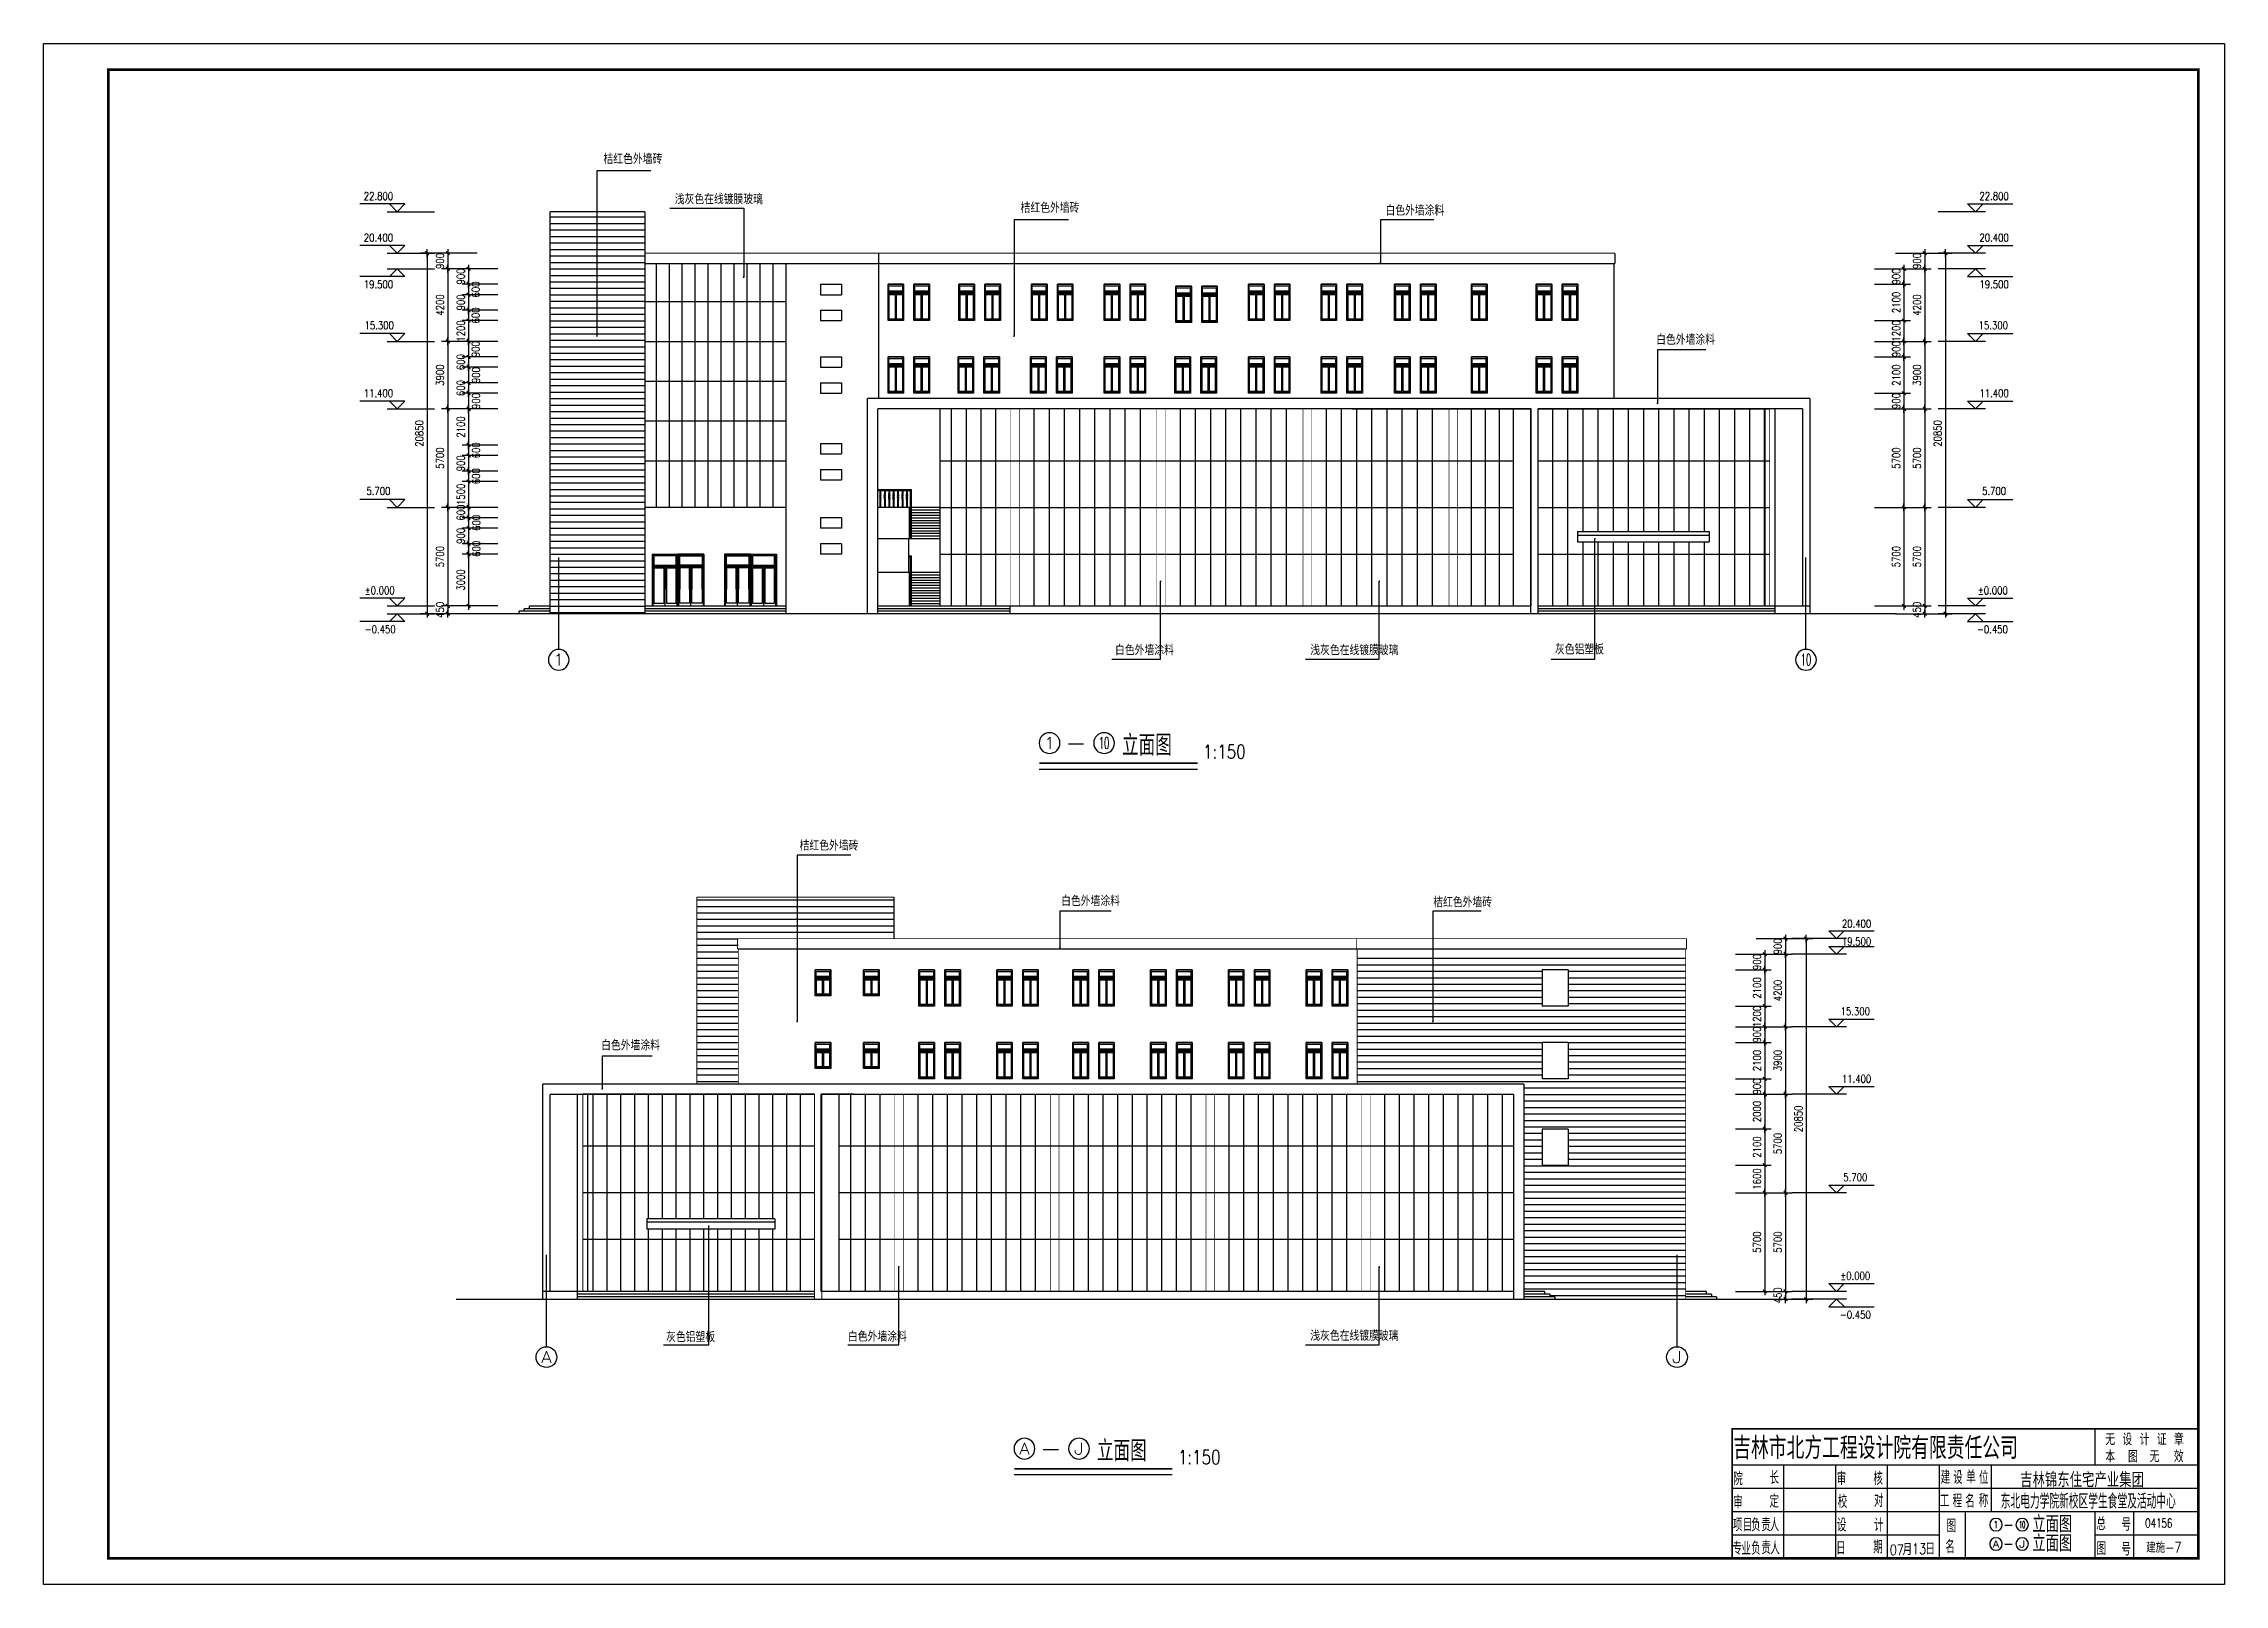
# Model space of a CAD drawing. Extents: x -55219 to 470149, y 494712 to 780039.
# Drawn here: x -55219 to 70931, y 494712 to 583812 of the extents above; entities that cross this region are included whole.
import ezdxf
from ezdxf.enums import TextEntityAlignment as Align

# ---------------------------------------------------------------- set-up
doc = ezdxf.new("R2010")
doc.units = 0
doc.header["$LTSCALE"] = 1500
doc.header["$MEASUREMENT"] = 0
doc.layers.get('0').update_dxf_attribs({"linetype": 'CONTINUOUS'})
doc.layers.get('DEFPOINTS').update_dxf_attribs({"linetype": 'CONTINUOUS'})
for name, color, linetype in [('AXIS', 3, 'CONTINUOUS'), ('AXIS_TEXT', 7, 'CONTINUOUS'), ('B1', 3, 'CONTINUOUS'), ('GPSCOMMON', 7, 'CONTINUOUS'), ('LVTRY', 6, 'CONTINUOUS'), ('PUB_TITLE', 4, 'CONTINUOUS'), ('文字和字符', 3, 'CONTINUOUS')]:
    doc.layers.add(name, color=color, linetype=linetype)
doc.styles.add('_HZTXT', font='txt.shx', dxfattribs={"width": 0.8, "bigfont": 'hztxt.shx'})
doc.styles.add('COMPLEX', font='COMPLEX')
doc.styles.add('DIM_FONT', font='SIMPLEX.shx', dxfattribs={"width": 0.8})
doc.styles.add('GPSXW', font='txt.shx', dxfattribs={"width": 0.8, "bigfont": 'hztxt.shx'})
doc.styles.add('H1', font='')
doc.styles.add('STY10', font='TXT', dxfattribs={"width": 0.7, "bigfont": 'HZTXT'})
doc.styles.add('STY13', font='TXT.shx', dxfattribs={"width": 0.7, "bigfont": 'STK.shx'})
doc.styles.add('STY3', font='TXT', dxfattribs={"width": 0.85, "bigfont": 'STK'})
doc.styles.add('STY7', font='TXT', dxfattribs={"width": 0.7, "bigfont": 'HZTXT'})
doc.styles.add('STY8', font='TXT', dxfattribs={"width": 0.7, "bigfont": 'HZTXT'})
doc.styles.add('STY9', font='TXT', dxfattribs={"width": 0.7, "bigfont": 'HZTXT'})
doc.styles.get('H1').set_extended_font_data('SimSun')
doc.dimstyles.new('DIMB150', dxfattribs={"dimscale": 1.5, "dimtxt": 300, "dimasz": 1, "dimexe": 250, "dimexo": 300, "dimgap": 150, "dimtad": 1, "dimdec": 0, "dimzin": 0, "dimdsep": 46, "dimtxsty": 'DIM_FONT', "dimblk": '_DIMX', "dimcen": 0.09, "dimse2": 1, "dimclrt": 7, "dimadec": 0, "dimazin": 0, "dimtfac": 1, "dimtdec": 0, "dimtix": 1, "dimtmove": 2, "dimatfit": 3, "dimldrblk": '_DIMX', "dimfxl": 1, "dimtolj": 1, "dimtzin": 0, "dimarcsym": 0})
doc.dimstyles.new('DIMN150', dxfattribs={"dimscale": 1.5, "dimtxt": 300, "dimasz": 1, "dimexe": 250, "dimexo": 300, "dimgap": 150, "dimtad": 1, "dimdec": 0, "dimzin": 0, "dimdsep": 46, "dimtxsty": 'DIM_FONT', "dimblk": '_DIMX', "dimcen": 0.09, "dimclrt": 7, "dimadec": 0, "dimazin": 0, "dimtfac": 1, "dimtdec": 0, "dimtix": 1, "dimtmove": 2, "dimatfit": 3, "dimldrblk": '_DIMX', "dimfxl": 1, "dimtolj": 1, "dimtzin": 0, "dimarcsym": 0})

msp = doc.modelspace()

# ---------------------------------------------------------------- texts
at = {"color": 3, "linetype": 'Continuous'}
for s, height, style, width, p in [('吉林市北方工程设计院有限责任公司', 1275, 'STY3', 0.85, (42514.6, 501955.9)), ('院', 750, 'STY8', 0.7, (42520.3, 500444.2)), ('长', 750, 'STY8', 0.7, (44616.4, 500508.8)), ('审', 750, 'STY8', 0.7, (48506.5, 500453.2)), ('核', 750, 'STY8', 0.7, (50625, 500459.3)), ('建', 750, 'STY9', 0.7, (54519.4, 500528.4)), ('设', 750, 'STY9', 0.7, (55238.8, 500521.6)), ('单', 750, 'STY9', 0.7, (55991.3, 500550.2)), ('位', 750, 'STY9', 0.7, (56737.7, 500507.8)), ('审', 750, 'STY8', 0.7, (42520.3, 499078.7)), ('定', 750, 'STY8', 0.7, (44616.4, 499143.3)), ('校', 750, 'STY8', 0.7, (48566.1, 499127)), ('对', 750, 'STY8', 0.7, (50660.7, 499185.5)), ('工', 750, 'STY9', 0.7, (54470.8, 499168)), ('程', 750, 'STY9', 0.7, (55211.8, 499161.2)), ('名', 750, 'STY9', 0.7, (55934.8, 499154.3)), ('称', 750, 'STY9', 0.7, (56722.1, 499183)), ('目', 750, 'STY8', 0.7, (43070.3, 497778.6)), ('负', 750, 'STY8', 0.7, (43549.6, 497778.6)), ('责', 750, 'STY8', 0.7, (44135.8, 497778.6)), ('人', 750, 'STY8', 0.7, (44627.8, 497778.6)), ('设', 750, 'STY8', 0.7, (48513.7, 497769.3)), ('计', 750, 'STY8', 0.7, (50662.8, 497767.7)), ('图', 750, 'STY10', 0.7, (54859.4, 497728.1)), ('总', 750, 'STY7', 0.7, (63525.7, 497836.9)), ('号', 750, 'STY7', 0.7, (64979.1, 497805.2)), ('04156', 525, 'STY7', 0.7, (66347.4, 497992)), ('业', 750, 'STY8', 0.7, (42987.5, 496403.3)), ('负', 750, 'STY8', 0.7, (43555.9, 496425.4)), ('责', 750, 'STY8', 0.7, (44143.8, 496463.1)), ('人', 750, 'STY8', 0.7, (44662.4, 496438.1)), ('日', 750, 'STY8', 0.7, (48469.9, 496438.3)), ('期', 750, 'STY8', 0.7, (50616.8, 496496.1)), ('月', 675, 'STY8', 0.7, (52311.8, 496397.1)), ('日', 675, 'STY8', 0.7, (53625.6, 496431.9)), ('名', 750, 'STY10', 0.7, (54786.1, 496514.8)), ('图', 750, 'STY7', 0.7, (63536.8, 496409.3)), ('号', 750, 'STY7', 0.7, (64970.5, 496378))]:
    msp.add_text(s, height=height, dxfattribs=dict(at, style=style, width=width)).set_placement(p)
at = {"color": 3}
for s, height, style, width, p in [('无', 675, 'STY13', 0.7, (64042, 502760.4)), ('设', 675, 'STY13', 0.7, (65034.8, 502760.4)), ('计', 675, 'STY13', 0.7, (66027.6, 502760.4)), ('证', 675, 'STY13', 0.7, (67020.4, 502760.4)), ('章', 675, 'STY13', 0.7, (68013.2, 502760.4)), ('本', 675, 'STY13', 0.7, (64042, 501773)), ('图', 675, 'STY13', 0.7, (65353.7, 501773)), ('无', 675, 'STY13', 0.7, (66607.5, 501773)), ('效', 675, 'STY13', 0.7, (68005.9, 501773)), ('13', 600, 'GPSXW', 0.8, (52859.4, 496466.6)), ('07', 600, 'GPSXW', 0.8, (51570.6, 496405.4))]:
    msp.add_text(s, height=height, dxfattribs=dict(at, style=style, width=width)).set_placement(p)
at = {"linetype": 'Continuous', "style": 'STY8', "width": 0.7}
for s, p in [('项', (42495.3, 497778.6)), ('专', (42482.9, 496424.6))]:
    msp.add_text(s, height=750, dxfattribs=at).set_placement(p)
at = {"layer": 'B1', "color": 3, "style": '_HZTXT', "width": 0.8}
msp.add_text('建施-7', height=600, dxfattribs=at).set_placement((66405.5, 496549.9))
at = {"layer": 'LVTRY', "color": 7, "style": '_HZTXT'}
for s, height, width, p in [('桔红色外墙砖', 600, 0.7, (-22831.3, 576844.1)), ('浅灰色在线镀膜玻璃', 600, 0.7, (-18711.8, 574521.5)), ('桔红色外墙砖', 600, 0.7, (1297.7, 574022.1)), ('白色外墙涂料', 600, 0.7, (22400.3, 573868.2)), ('白色外墙涂料', 600, 0.7, (38060.6, 566393.7)), ('白色外墙涂料', 600, 0.7, (6760, 548444.3)), ('浅灰色在线镀膜玻璃', 600, 0.7, (18052.3, 548444.3)), ('灰色铝塑板', 600, 0.7, (32205.7, 548484.7)), ('立面图', 1202.24, 0.8, (7158.9, 542636.6)), ('桔红色外墙砖', 600, 0.7, (-11487.1, 537143.6)), ('白色外墙涂料', 600, 0.7, (3640.2, 533932.8)), ('桔红色外墙砖', 600, 0.7, (25165.9, 533867.9)), ('白色外墙涂料', 600, 0.7, (-22968.8, 525589)), ('灰色铝塑板', 600, 0.7, (-19210.8, 508723.3)), ('白色外墙涂料', 600, 0.7, (-8688.2, 508745.1)), ('浅灰色在线镀膜玻璃', 600, 0.7, (18052.3, 508796.2)), ('立面图', 1202.24, 0.8, (5708.9, 501835.1))]:
    msp.add_text(s, height=height, dxfattribs=dict(at, width=width)).set_placement(p)
at = {"layer": 'LVTRY', "color": 7, "style": 'DIM_FONT', "width": 0.8}
for s, p in [('22.800', (-35850.3, 574993.5)), ('22.800', (57610, 574993.5)), ('20.400', (-35850.3, 572593.5)), ('20.400', (57610, 572593.5)), ('19.500', (-35850.3, 569893.5)), ('19.500', (57610, 569893.5)), ('15.300', (-35805.1, 567516.8)), ('15.300', (57564.8, 567516.8)), ('11.400', (-35850.3, 563593.5)), ('11.400', (57610, 563593.5)), ('5.700', (-35850.3, 557942.3)), ('5.700', (57610, 557942.3)), ('%%p0.000', (-35776, 552187.9)), ('%%p0.000', (57535.7, 552187.9)), ('-0.450', (-35751.8, 549943.3)), ('-0.450', (57511.5, 549943.3)), ('20.400', (49654.5, 532923.8)), ('19.500', (49654.5, 531888.9)), ('15.300', (49578.8, 527853.3)), ('11.400', (49654.5, 523949.2)), ('5.700', (49578.8, 518253.3)), ('%%p0.000', (49578.8, 512553.3)), ('-0.450', (49583.4, 510303.3))]:
    msp.add_text(s, height=450, dxfattribs=at).set_placement(p, align=Align.MIDDLE)
at = {"layer": 'LVTRY', "style": '_HZTXT', "width": 0.8}
for p in [(59819, 497716.7), (59819, 496602.7)]:
    msp.add_text('立面图', height=961.79, dxfattribs=at).set_placement(p)
at = {"layer": 'LVTRY', "color": 7, "char_height": 800, "width": 6951, "attachment_point": 1, "style": 'DIM_FONT'}
for insert in [(11844.5, 543266.5), (10394.5, 502464.9)]:
    msp.add_mtext('1:150', dxfattribs=dict(at, insert=insert))
at = {"layer": '文字和字符', "color": 2, "style": 'H1'}
for s, width, p in [('吉林锦东住宅产业集团', 0.7, (59114.8, 500405)), ('东北电力学院新校区学生食堂及活动中心', 0.55, (57993.5, 499171.9))]:
    msp.add_text(s, height=750, dxfattribs=dict(at, width=width)).set_placement(p)

# ---------------------------------------------------------------- blocks, each defined once
blk = doc.blocks.new('_DIMX')
blk.add_line((-150, 0), (150, 0))
at = {"const_width": 50}
blk.add_lwpolyline([(-70, -70), (70, 70)], dxfattribs=at)
blk = doc.blocks.new('*D223')
at = {"color": 0, "linetype": 'ByBlock'}
for p, q in [((-31341, 571694), (-33412, 571694)), ((-33037, 571692), (-33037, 550845)), ((-31341, 550844), (-33412, 550844))]:
    blk.add_line(p, q, dxfattribs=at)
at = {"layer": 'DEFPOINTS', "color": 0, "linetype": 'ByBlock'}
for p in [(-30891, 571694), (-33037, 550844), (-30891, 550844)]:
    blk.add_point(p, dxfattribs=at)
at = {"color": 0, "linetype": 'ByBlock', "xscale": 1.5, "yscale": 1.5, "zscale": 1.5}
for p, rotation in [((-33037, 571694), 90), ((-33037, 550844), 270)]:
    blk.add_blockref('_DIMX', p, dxfattribs=dict(at, rotation=rotation))
at = {"color": 7, "linetype": 'ByBlock', "insert": (-33487, 561269), "char_height": 450, "attachment_point": 5, "rotation": 90, "style": 'DIM_FONT'}
blk.add_mtext('\\A1;20850', dxfattribs=at)
blk = doc.blocks.new('*D222')
at = {"color": 0, "linetype": 'ByBlock'}
for p, q in [((-30141, 570794), (-32212, 570794)), ((-31837, 570792), (-31837, 566595)), ((-30141, 566594), (-32212, 566594))]:
    blk.add_line(p, q, dxfattribs=at)
at = {"layer": 'DEFPOINTS', "color": 0, "linetype": 'ByBlock'}
for p in [(-29691, 570794), (-31837, 566594), (-29691, 566594)]:
    blk.add_point(p, dxfattribs=at)
at = {"color": 0, "linetype": 'ByBlock', "xscale": 1.5, "yscale": 1.5, "zscale": 1.5}
for p, rotation in [((-31837, 570794), 90), ((-31837, 566594), 270)]:
    blk.add_blockref('_DIMX', p, dxfattribs=dict(at, rotation=rotation))
at = {"color": 7, "linetype": 'ByBlock', "insert": (-32287, 568694), "char_height": 450, "attachment_point": 5, "rotation": 90, "style": 'DIM_FONT'}
blk.add_mtext('\\A1;4200', dxfattribs=at)
blk = doc.blocks.new('*D221')
at = {"color": 0, "linetype": 'ByBlock'}
for p, q in [((-30141, 551294), (-32212, 551294)), ((-31837, 551295), (-31837, 551297)), ((-31837, 551294), (-31837, 550844)), ((-30141, 550844), (-32212, 550844)), ((-31837, 550842), (-31837, 550841))]:
    blk.add_line(p, q, dxfattribs=at)
at = {"layer": 'DEFPOINTS', "color": 0, "linetype": 'ByBlock'}
for p in [(-29691, 551294), (-31837, 550844), (-29691, 550844)]:
    blk.add_point(p, dxfattribs=at)
at = {"color": 0, "linetype": 'ByBlock', "xscale": 1.5, "yscale": 1.5, "zscale": 1.5}
for p, rotation in [((-31837, 551294), 270), ((-31837, 550844), 90)]:
    blk.add_blockref('_DIMX', p, dxfattribs=dict(at, rotation=rotation))
at = {"color": 7, "linetype": 'ByBlock', "insert": (-32287, 551069), "char_height": 450, "attachment_point": 5, "rotation": 90, "style": 'DIM_FONT'}
blk.add_mtext('\\A1;450', dxfattribs=at)
blk = doc.blocks.new('*D220')
at = {"color": 0, "linetype": 'ByBlock'}
for p, q in [((-30141, 556994), (-32212, 556994)), ((-31837, 556992), (-31837, 551295)), ((-30141, 551294), (-32212, 551294))]:
    blk.add_line(p, q, dxfattribs=at)
at = {"layer": 'DEFPOINTS', "color": 0, "linetype": 'ByBlock'}
for p in [(-29691, 556994), (-31837, 551294), (-29691, 551294)]:
    blk.add_point(p, dxfattribs=at)
at = {"color": 0, "linetype": 'ByBlock', "xscale": 1.5, "yscale": 1.5, "zscale": 1.5}
for p, rotation in [((-31837, 556994), 90), ((-31837, 551294), 270)]:
    blk.add_blockref('_DIMX', p, dxfattribs=dict(at, rotation=rotation))
at = {"color": 7, "linetype": 'ByBlock', "insert": (-32287, 554144), "char_height": 450, "attachment_point": 5, "rotation": 90, "style": 'DIM_FONT'}
blk.add_mtext('\\A1;5700', dxfattribs=at)
blk = doc.blocks.new('*D219')
at = {"color": 0, "linetype": 'ByBlock'}
for p, q in [((-30141, 562694), (-32212, 562694)), ((-31837, 562692), (-31837, 556995)), ((-30141, 556994), (-32212, 556994))]:
    blk.add_line(p, q, dxfattribs=at)
at = {"layer": 'DEFPOINTS', "color": 0, "linetype": 'ByBlock'}
for p in [(-29691, 562694), (-31837, 556994), (-29691, 556994)]:
    blk.add_point(p, dxfattribs=at)
at = {"color": 0, "linetype": 'ByBlock', "xscale": 1.5, "yscale": 1.5, "zscale": 1.5}
for p, rotation in [((-31837, 562694), 90), ((-31837, 556994), 270)]:
    blk.add_blockref('_DIMX', p, dxfattribs=dict(at, rotation=rotation))
at = {"color": 7, "linetype": 'ByBlock', "insert": (-32287, 559844), "char_height": 450, "attachment_point": 5, "rotation": 90, "style": 'DIM_FONT'}
blk.add_mtext('\\A1;5700', dxfattribs=at)
blk = doc.blocks.new('*D218')
at = {"color": 0, "linetype": 'ByBlock'}
for p, q in [((-30141, 566594), (-32212, 566594)), ((-31837, 566592), (-31837, 562695)), ((-30141, 562694), (-32212, 562694))]:
    blk.add_line(p, q, dxfattribs=at)
at = {"layer": 'DEFPOINTS', "color": 0, "linetype": 'ByBlock'}
for p in [(-29691, 566594), (-31837, 562694), (-29691, 562694)]:
    blk.add_point(p, dxfattribs=at)
at = {"color": 0, "linetype": 'ByBlock', "xscale": 1.5, "yscale": 1.5, "zscale": 1.5}
for p, rotation in [((-31837, 566594), 90), ((-31837, 562694), 270)]:
    blk.add_blockref('_DIMX', p, dxfattribs=dict(at, rotation=rotation))
at = {"color": 7, "linetype": 'ByBlock', "insert": (-32287, 564644), "char_height": 450, "attachment_point": 5, "rotation": 90, "style": 'DIM_FONT'}
blk.add_mtext('\\A1;3900', dxfattribs=at)
blk = doc.blocks.new('*D217')
at = {"color": 0, "linetype": 'ByBlock'}
for p, q in [((-30141, 571694), (-32212, 571694)), ((-31837, 571695), (-31837, 571697)), ((-31837, 571694), (-31837, 570794)), ((-31837, 570792), (-31837, 570791))]:
    blk.add_line(p, q, dxfattribs=at)
at = {"layer": 'DEFPOINTS', "color": 0, "linetype": 'ByBlock'}
for p in [(-29691, 571694), (-31837, 570794), (-29691, 570794)]:
    blk.add_point(p, dxfattribs=at)
at = {"color": 0, "linetype": 'ByBlock', "xscale": 1.5, "yscale": 1.5, "zscale": 1.5}
for p, rotation in [((-31837, 571694), 270), ((-31837, 570794), 90)]:
    blk.add_blockref('_DIMX', p, dxfattribs=dict(at, rotation=rotation))
at = {"color": 7, "linetype": 'ByBlock', "insert": (-32287, 571244), "char_height": 450, "attachment_point": 5, "rotation": 90, "style": 'DIM_FONT'}
blk.add_mtext('\\A1;900', dxfattribs=at)
blk = doc.blocks.new('_AXISO')
blk.add_circle((0, 0), 0.5)
at = {"layer": 'AXIS_TEXT', "style": 'COMPLEX', "width": 1.041667}
blk.add_attdef('A', text='', height=0.56, dxfattribs=at).set_placement((-0.25, -0.28), (0.25, -0.28), align=Align.FIT)
blk = doc.blocks.new('*D230')
at = {"color": 0, "linetype": 'ByBlock'}
for p, q in [((43848, 532053), (45919, 532053)), ((45544, 532055), (45544, 532056)), ((45544, 532053), (45544, 531153)), ((45544, 531152), (45544, 531150))]:
    blk.add_line(p, q, dxfattribs=at)
at = {"layer": 'DEFPOINTS', "color": 0, "linetype": 'ByBlock'}
for p in [(43398, 532053), (43398, 531153), (45544, 531153)]:
    blk.add_point(p, dxfattribs=at)
at = {"color": 0, "linetype": 'ByBlock', "xscale": 1.5, "yscale": 1.5, "zscale": 1.5}
for p, rotation in [((45544, 532053), 270), ((45544, 531153), 90)]:
    blk.add_blockref('_DIMX', p, dxfattribs=dict(at, rotation=rotation))
at = {"color": 7, "linetype": 'ByBlock', "insert": (45094, 531603), "char_height": 450, "attachment_point": 5, "rotation": 90, "style": 'DIM_FONT'}
blk.add_mtext('\\A1;900', dxfattribs=at)
blk = doc.blocks.new('*D229')
at = {"color": 0, "linetype": 'ByBlock'}
for p, q in [((43848, 526953), (45919, 526953)), ((45544, 526952), (45544, 523055)), ((43848, 523053), (45919, 523053))]:
    blk.add_line(p, q, dxfattribs=at)
at = {"layer": 'DEFPOINTS', "color": 0, "linetype": 'ByBlock'}
for p in [(43398, 526953), (43398, 523053), (45544, 523053)]:
    blk.add_point(p, dxfattribs=at)
at = {"color": 0, "linetype": 'ByBlock', "xscale": 1.5, "yscale": 1.5, "zscale": 1.5}
for p, rotation in [((45544, 526953), 90), ((45544, 523053), 270)]:
    blk.add_blockref('_DIMX', p, dxfattribs=dict(at, rotation=rotation))
at = {"color": 7, "linetype": 'ByBlock', "insert": (45094, 525003), "char_height": 450, "attachment_point": 5, "rotation": 90, "style": 'DIM_FONT'}
blk.add_mtext('\\A1;3900', dxfattribs=at)
blk = doc.blocks.new('*D228')
at = {"color": 0, "linetype": 'ByBlock'}
for p, q in [((43848, 523053), (45919, 523053)), ((45544, 523052), (45544, 517355)), ((43848, 517353), (45919, 517353))]:
    blk.add_line(p, q, dxfattribs=at)
at = {"layer": 'DEFPOINTS', "color": 0, "linetype": 'ByBlock'}
for p in [(43398, 523053), (43398, 517353), (45544, 517353)]:
    blk.add_point(p, dxfattribs=at)
at = {"color": 0, "linetype": 'ByBlock', "xscale": 1.5, "yscale": 1.5, "zscale": 1.5}
for p, rotation in [((45544, 523053), 90), ((45544, 517353), 270)]:
    blk.add_blockref('_DIMX', p, dxfattribs=dict(at, rotation=rotation))
at = {"color": 7, "linetype": 'ByBlock', "insert": (45094, 520203), "char_height": 450, "attachment_point": 5, "rotation": 90, "style": 'DIM_FONT'}
blk.add_mtext('\\A1;5700', dxfattribs=at)
blk = doc.blocks.new('*D227')
at = {"color": 0, "linetype": 'ByBlock'}
for p, q in [((43848, 517353), (45919, 517353)), ((45544, 517352), (45544, 511655)), ((43848, 511653), (45919, 511653))]:
    blk.add_line(p, q, dxfattribs=at)
at = {"layer": 'DEFPOINTS', "color": 0, "linetype": 'ByBlock'}
for p in [(43398, 517353), (43398, 511653), (45544, 511653)]:
    blk.add_point(p, dxfattribs=at)
at = {"color": 0, "linetype": 'ByBlock', "xscale": 1.5, "yscale": 1.5, "zscale": 1.5}
for p, rotation in [((45544, 517353), 90), ((45544, 511653), 270)]:
    blk.add_blockref('_DIMX', p, dxfattribs=dict(at, rotation=rotation))
at = {"color": 7, "linetype": 'ByBlock', "insert": (45094, 514503), "char_height": 450, "attachment_point": 5, "rotation": 90, "style": 'DIM_FONT'}
blk.add_mtext('\\A1;5700', dxfattribs=at)
blk = doc.blocks.new('*D226')
at = {"color": 0, "linetype": 'ByBlock'}
for p, q in [((43848, 511653), (45919, 511653)), ((43848, 511203), (45919, 511203)), ((45544, 511655), (45544, 511656)), ((45544, 511653), (45544, 511203)), ((45544, 511202), (45544, 511200))]:
    blk.add_line(p, q, dxfattribs=at)
at = {"layer": 'DEFPOINTS', "color": 0, "linetype": 'ByBlock'}
for p in [(43398, 511653), (43398, 511203), (45544, 511203)]:
    blk.add_point(p, dxfattribs=at)
at = {"color": 0, "linetype": 'ByBlock', "xscale": 1.5, "yscale": 1.5, "zscale": 1.5}
for p, rotation in [((45544, 511653), 270), ((45544, 511203), 90)]:
    blk.add_blockref('_DIMX', p, dxfattribs=dict(at, rotation=rotation))
at = {"color": 7, "linetype": 'ByBlock', "insert": (45094, 511428), "char_height": 450, "attachment_point": 5, "rotation": 90, "style": 'DIM_FONT'}
blk.add_mtext('\\A1;450', dxfattribs=at)
blk = doc.blocks.new('*D225')
at = {"color": 0, "linetype": 'ByBlock'}
for p, q in [((43848, 531153), (45919, 531153)), ((45544, 531152), (45544, 526955)), ((43848, 526953), (45919, 526953))]:
    blk.add_line(p, q, dxfattribs=at)
at = {"layer": 'DEFPOINTS', "color": 0, "linetype": 'ByBlock'}
for p in [(43398, 531153), (43398, 526953), (45544, 526953)]:
    blk.add_point(p, dxfattribs=at)
at = {"color": 0, "linetype": 'ByBlock', "xscale": 1.5, "yscale": 1.5, "zscale": 1.5}
for p, rotation in [((45544, 531153), 90), ((45544, 526953), 270)]:
    blk.add_blockref('_DIMX', p, dxfattribs=dict(at, rotation=rotation))
at = {"color": 7, "linetype": 'ByBlock', "insert": (45094, 529053), "char_height": 450, "attachment_point": 5, "rotation": 90, "style": 'DIM_FONT'}
blk.add_mtext('\\A1;4200', dxfattribs=at)
blk = doc.blocks.new('*D224')
at = {"color": 0, "linetype": 'ByBlock'}
for p, q in [((45048, 532053), (47119, 532053)), ((46744, 532052), (46744, 511205)), ((45048, 511203), (47119, 511203))]:
    blk.add_line(p, q, dxfattribs=at)
at = {"layer": 'DEFPOINTS', "color": 0, "linetype": 'ByBlock'}
for p in [(44598, 532053), (44598, 511203), (46744, 511203)]:
    blk.add_point(p, dxfattribs=at)
at = {"color": 0, "linetype": 'ByBlock', "xscale": 1.5, "yscale": 1.5, "zscale": 1.5}
for p, rotation in [((46744, 532053), 90), ((46744, 511203), 270)]:
    blk.add_blockref('_DIMX', p, dxfattribs=dict(at, rotation=rotation))
at = {"color": 7, "linetype": 'ByBlock', "insert": (46294, 521628), "char_height": 450, "attachment_point": 5, "rotation": 90, "style": 'DIM_FONT'}
blk.add_mtext('\\A1;20850', dxfattribs=at)
blk = doc.blocks.new('*D718')
at = {"color": 0, "linetype": 'ByBlock'}
for p, q in [((42648, 531153), (44719, 531153)), ((44344, 531155), (44344, 531156)), ((44344, 531153), (44344, 530253)), ((42648, 530253), (44719, 530253)), ((44344, 530252), (44344, 530250))]:
    blk.add_line(p, q, dxfattribs=at)
at = {"layer": 'DEFPOINTS', "color": 0, "linetype": 'ByBlock'}
for p in [(42198, 531153), (42198, 530253), (44344, 530253)]:
    blk.add_point(p, dxfattribs=at)
at = {"color": 0, "linetype": 'ByBlock', "xscale": 1.5, "yscale": 1.5, "zscale": 1.5}
for p, rotation in [((44344, 531153), 270), ((44344, 530253), 90)]:
    blk.add_blockref('_DIMX', p, dxfattribs=dict(at, rotation=rotation))
at = {"color": 7, "linetype": 'ByBlock', "insert": (43894, 530703), "char_height": 450, "attachment_point": 5, "rotation": 90, "style": 'DIM_FONT'}
blk.add_mtext('\\A1;900', dxfattribs=at)
blk = doc.blocks.new('*D716')
at = {"color": 0, "linetype": 'ByBlock'}
for p, q in [((42648, 526953), (44719, 526953)), ((42648, 526053), (44719, 526053)), ((44344, 526955), (44344, 526956)), ((44344, 526953), (44344, 526053)), ((44344, 526052), (44344, 526050))]:
    blk.add_line(p, q, dxfattribs=at)
at = {"layer": 'DEFPOINTS', "color": 0, "linetype": 'ByBlock'}
for p in [(42198, 526953), (42198, 526053), (44344, 526053)]:
    blk.add_point(p, dxfattribs=at)
at = {"color": 0, "linetype": 'ByBlock', "xscale": 1.5, "yscale": 1.5, "zscale": 1.5}
for p, rotation in [((44344, 526953), 270), ((44344, 526053), 90)]:
    blk.add_blockref('_DIMX', p, dxfattribs=dict(at, rotation=rotation))
at = {"color": 7, "linetype": 'ByBlock', "insert": (43894, 526503), "char_height": 450, "attachment_point": 5, "rotation": 90, "style": 'DIM_FONT'}
blk.add_mtext('\\A1;900', dxfattribs=at)
blk = doc.blocks.new('*D717')
at = {"color": 0, "linetype": 'ByBlock'}
for p, q in [((42648, 523053), (44719, 523053)), ((44344, 523052), (44344, 521055)), ((42648, 521053), (44719, 521053))]:
    blk.add_line(p, q, dxfattribs=at)
at = {"layer": 'DEFPOINTS', "color": 0, "linetype": 'ByBlock'}
for p in [(42198, 523053), (42198, 521053), (44344, 521053)]:
    blk.add_point(p, dxfattribs=at)
at = {"color": 0, "linetype": 'ByBlock', "xscale": 1.5, "yscale": 1.5, "zscale": 1.5}
for p, rotation in [((44344, 523053), 90), ((44344, 521053), 270)]:
    blk.add_blockref('_DIMX', p, dxfattribs=dict(at, rotation=rotation))
at = {"color": 7, "linetype": 'ByBlock', "insert": (43894, 522053), "char_height": 450, "attachment_point": 5, "rotation": 90, "style": 'DIM_FONT'}
blk.add_mtext('\\A1;2000', dxfattribs=at)
blk = doc.blocks.new('*D719')
at = {"color": 0, "linetype": 'ByBlock'}
for p, q in [((42648, 517353), (44719, 517353)), ((44344, 517352), (44344, 511655)), ((42648, 511653), (44719, 511653))]:
    blk.add_line(p, q, dxfattribs=at)
at = {"layer": 'DEFPOINTS', "color": 0, "linetype": 'ByBlock'}
for p in [(42198, 517353), (42198, 511653), (44344, 511653)]:
    blk.add_point(p, dxfattribs=at)
at = {"color": 0, "linetype": 'ByBlock', "xscale": 1.5, "yscale": 1.5, "zscale": 1.5}
for p, rotation in [((44344, 517353), 90), ((44344, 511653), 270)]:
    blk.add_blockref('_DIMX', p, dxfattribs=dict(at, rotation=rotation))
at = {"color": 7, "linetype": 'ByBlock', "insert": (43894, 514503), "char_height": 450, "attachment_point": 5, "rotation": 90, "style": 'DIM_FONT'}
blk.add_mtext('\\A1;5700', dxfattribs=at)
blk = doc.blocks.new('*D720')
at = {"color": 0, "linetype": 'ByBlock'}
for p, q in [((42648, 530253), (44719, 530253)), ((44344, 530252), (44344, 528155)), ((42648, 528153), (44719, 528153))]:
    blk.add_line(p, q, dxfattribs=at)
at = {"layer": 'DEFPOINTS', "color": 0, "linetype": 'ByBlock'}
for p in [(42198, 530253), (42198, 528153), (44344, 528153)]:
    blk.add_point(p, dxfattribs=at)
at = {"color": 0, "linetype": 'ByBlock', "xscale": 1.5, "yscale": 1.5, "zscale": 1.5}
for p, rotation in [((44344, 530253), 90), ((44344, 528153), 270)]:
    blk.add_blockref('_DIMX', p, dxfattribs=dict(at, rotation=rotation))
at = {"color": 7, "linetype": 'ByBlock', "insert": (43894, 529203), "char_height": 450, "attachment_point": 5, "rotation": 90, "style": 'DIM_FONT'}
blk.add_mtext('\\A1;2100', dxfattribs=at)
blk = doc.blocks.new('*D721')
at = {"color": 0, "linetype": 'ByBlock'}
for p, q in [((42648, 528153), (44719, 528153)), ((44344, 528155), (44344, 528156)), ((44344, 528153), (44344, 526953)), ((42648, 526953), (44719, 526953)), ((44344, 526952), (44344, 526950))]:
    blk.add_line(p, q, dxfattribs=at)
at = {"layer": 'DEFPOINTS', "color": 0, "linetype": 'ByBlock'}
for p in [(42198, 528153), (42198, 526953), (44344, 526953)]:
    blk.add_point(p, dxfattribs=at)
at = {"color": 0, "linetype": 'ByBlock', "xscale": 1.5, "yscale": 1.5, "zscale": 1.5}
for p, rotation in [((44344, 528153), 270), ((44344, 526953), 90)]:
    blk.add_blockref('_DIMX', p, dxfattribs=dict(at, rotation=rotation))
at = {"color": 7, "linetype": 'ByBlock', "insert": (43894, 527553), "char_height": 450, "attachment_point": 5, "rotation": 90, "style": 'DIM_FONT'}
blk.add_mtext('\\A1;1200', dxfattribs=at)
blk = doc.blocks.new('*D722')
at = {"color": 0, "linetype": 'ByBlock'}
for p, q in [((42648, 526053), (44719, 526053)), ((44344, 526052), (44344, 523955)), ((42648, 523953), (44719, 523953))]:
    blk.add_line(p, q, dxfattribs=at)
at = {"layer": 'DEFPOINTS', "color": 0, "linetype": 'ByBlock'}
for p in [(42198, 526053), (42198, 523953), (44344, 523953)]:
    blk.add_point(p, dxfattribs=at)
at = {"color": 0, "linetype": 'ByBlock', "xscale": 1.5, "yscale": 1.5, "zscale": 1.5}
for p, rotation in [((44344, 526053), 90), ((44344, 523953), 270)]:
    blk.add_blockref('_DIMX', p, dxfattribs=dict(at, rotation=rotation))
at = {"color": 7, "linetype": 'ByBlock', "insert": (43894, 525003), "char_height": 450, "attachment_point": 5, "rotation": 90, "style": 'DIM_FONT'}
blk.add_mtext('\\A1;2100', dxfattribs=at)
blk = doc.blocks.new('*D723')
at = {"color": 0, "linetype": 'ByBlock'}
for p, q in [((42648, 523953), (44719, 523953)), ((44344, 523955), (44344, 523956)), ((44344, 523953), (44344, 523053)), ((42648, 523053), (44719, 523053)), ((44344, 523052), (44344, 523050))]:
    blk.add_line(p, q, dxfattribs=at)
at = {"layer": 'DEFPOINTS', "color": 0, "linetype": 'ByBlock'}
for p in [(42198, 523953), (42198, 523053), (44344, 523053)]:
    blk.add_point(p, dxfattribs=at)
at = {"color": 0, "linetype": 'ByBlock', "xscale": 1.5, "yscale": 1.5, "zscale": 1.5}
for p, rotation in [((44344, 523953), 270), ((44344, 523053), 90)]:
    blk.add_blockref('_DIMX', p, dxfattribs=dict(at, rotation=rotation))
at = {"color": 7, "linetype": 'ByBlock', "insert": (43894, 523503), "char_height": 450, "attachment_point": 5, "rotation": 90, "style": 'DIM_FONT'}
blk.add_mtext('\\A1;900', dxfattribs=at)
blk = doc.blocks.new('*D724')
at = {"color": 0, "linetype": 'ByBlock'}
for p, q in [((42648, 521053), (44719, 521053)), ((44344, 521052), (44344, 518955)), ((42648, 518953), (44719, 518953))]:
    blk.add_line(p, q, dxfattribs=at)
at = {"layer": 'DEFPOINTS', "color": 0, "linetype": 'ByBlock'}
for p in [(42198, 521053), (42198, 518953), (44344, 518953)]:
    blk.add_point(p, dxfattribs=at)
at = {"color": 0, "linetype": 'ByBlock', "xscale": 1.5, "yscale": 1.5, "zscale": 1.5}
for p, rotation in [((44344, 521053), 90), ((44344, 518953), 270)]:
    blk.add_blockref('_DIMX', p, dxfattribs=dict(at, rotation=rotation))
at = {"color": 7, "linetype": 'ByBlock', "insert": (43894, 520003), "char_height": 450, "attachment_point": 5, "rotation": 90, "style": 'DIM_FONT'}
blk.add_mtext('\\A1;2100', dxfattribs=at)
blk = doc.blocks.new('*D725')
at = {"color": 0, "linetype": 'ByBlock'}
for p, q in [((42648, 518953), (44719, 518953)), ((44344, 518955), (44344, 518956)), ((44344, 518953), (44344, 517353)), ((42648, 517353), (44719, 517353)), ((44344, 517352), (44344, 517350))]:
    blk.add_line(p, q, dxfattribs=at)
at = {"layer": 'DEFPOINTS', "color": 0, "linetype": 'ByBlock'}
for p in [(42198, 518953), (42198, 517353), (44344, 517353)]:
    blk.add_point(p, dxfattribs=at)
at = {"color": 0, "linetype": 'ByBlock', "xscale": 1.5, "yscale": 1.5, "zscale": 1.5}
for p, rotation in [((44344, 518953), 270), ((44344, 517353), 90)]:
    blk.add_blockref('_DIMX', p, dxfattribs=dict(at, rotation=rotation))
at = {"color": 7, "linetype": 'ByBlock', "insert": (43894, 518153), "char_height": 450, "attachment_point": 5, "rotation": 90, "style": 'DIM_FONT'}
blk.add_mtext('\\A1;1600', dxfattribs=at)
blk = doc.blocks.new('*D727')
at = {"color": 0, "linetype": 'ByBlock'}
for p, q in [((-28941, 562694), (-31012, 562694)), ((-30637, 562692), (-30637, 560595)), ((-28941, 560594), (-31012, 560594))]:
    blk.add_line(p, q, dxfattribs=at)
at = {"layer": 'DEFPOINTS', "color": 0, "linetype": 'ByBlock'}
for p in [(-28491, 562694), (-30637, 560594), (-28491, 560594)]:
    blk.add_point(p, dxfattribs=at)
at = {"color": 0, "linetype": 'ByBlock', "xscale": 1.5, "yscale": 1.5, "zscale": 1.5}
for p, rotation in [((-30637, 562694), 90), ((-30637, 560594), 270)]:
    blk.add_blockref('_DIMX', p, dxfattribs=dict(at, rotation=rotation))
at = {"color": 7, "linetype": 'ByBlock', "insert": (-31087, 561644), "char_height": 450, "attachment_point": 5, "rotation": 90, "style": 'DIM_FONT'}
blk.add_mtext('\\A1;2100', dxfattribs=at)
blk = doc.blocks.new('*D726')
at = {"color": 0, "linetype": 'ByBlock'}
for p, q in [((-28941, 556994), (-31012, 556994)), ((-28941, 556394), (-31012, 556394)), ((-30637, 556995), (-30637, 556997)), ((-30637, 556994), (-30637, 556394)), ((-30637, 556392), (-30637, 556391))]:
    blk.add_line(p, q, dxfattribs=at)
at = {"layer": 'DEFPOINTS', "color": 0, "linetype": 'ByBlock'}
for p in [(-30637, 556394), (-28491, 556994), (-28491, 556394)]:
    blk.add_point(p, dxfattribs=at)
at = {"color": 0, "linetype": 'ByBlock', "xscale": 1.5, "yscale": 1.5, "zscale": 1.5}
for p, rotation in [((-30637, 556994), 270), ((-30637, 556394), 90)]:
    blk.add_blockref('_DIMX', p, dxfattribs=dict(at, rotation=rotation))
at = {"color": 7, "linetype": 'ByBlock', "insert": (-31087, 556694), "char_height": 450, "attachment_point": 5, "rotation": 90, "style": 'DIM_FONT'}
blk.add_mtext('\\A1;600', dxfattribs=at)
blk = doc.blocks.new('*D728')
at = {"color": 0, "linetype": 'ByBlock'}
for p, q in [((-28941, 570794), (-31012, 570794)), ((-30637, 570795), (-30637, 570797)), ((-30637, 570794), (-30637, 569894)), ((-28941, 569894), (-31012, 569894)), ((-30637, 569892), (-30637, 569891))]:
    blk.add_line(p, q, dxfattribs=at)
at = {"layer": 'DEFPOINTS', "color": 0, "linetype": 'ByBlock'}
for p in [(-28491, 570794), (-30637, 569894), (-28491, 569894)]:
    blk.add_point(p, dxfattribs=at)
at = {"color": 0, "linetype": 'ByBlock', "xscale": 1.5, "yscale": 1.5, "zscale": 1.5}
for p, rotation in [((-30637, 570794), 270), ((-30637, 569894), 90)]:
    blk.add_blockref('_DIMX', p, dxfattribs=dict(at, rotation=rotation))
at = {"color": 7, "linetype": 'ByBlock', "insert": (-31087, 570344), "char_height": 450, "attachment_point": 5, "rotation": 90, "style": 'DIM_FONT'}
blk.add_mtext('\\A1;900', dxfattribs=at)
blk = doc.blocks.new('*D729')
at = {"color": 0, "linetype": 'ByBlock'}
for p, q in [((-28941, 566594), (-31012, 566594)), ((-30637, 566592), (-30637, 565695)), ((-28941, 565694), (-31012, 565694))]:
    blk.add_line(p, q, dxfattribs=at)
at = {"layer": 'DEFPOINTS', "color": 0, "linetype": 'ByBlock'}
for p in [(-28491, 566594), (-30637, 565694), (-28491, 565694)]:
    blk.add_point(p, dxfattribs=at)
at = {"color": 0, "linetype": 'ByBlock', "xscale": 1.5, "yscale": 1.5, "zscale": 1.5}
for p, rotation in [((-30637, 566594), 90), ((-30637, 565694), 270)]:
    blk.add_blockref('_DIMX', p, dxfattribs=dict(at, rotation=rotation))
at = {"color": 7, "linetype": 'ByBlock', "insert": (-30227, 566144), "char_height": 450, "attachment_point": 5, "rotation": 90, "style": 'DIM_FONT'}
blk.add_mtext('\\A1;900', dxfattribs=at)
blk = doc.blocks.new('*D744')
at = {"color": 0, "linetype": 'ByBlock'}
for p, q in [((50700, 563594), (52771, 563594)), ((50700, 562694), (52771, 562694)), ((52396, 563595), (52396, 563597)), ((52396, 563594), (52396, 562694)), ((52396, 562692), (52396, 562691))]:
    blk.add_line(p, q, dxfattribs=at)
at = {"layer": 'DEFPOINTS', "color": 0, "linetype": 'ByBlock'}
for p in [(50250, 563594), (50250, 562694), (52396, 562694)]:
    blk.add_point(p, dxfattribs=at)
at = {"color": 0, "linetype": 'ByBlock', "xscale": 1.5, "yscale": 1.5, "zscale": 1.5}
for p, rotation in [((52396, 563594), 270), ((52396, 562694), 90)]:
    blk.add_blockref('_DIMX', p, dxfattribs=dict(at, rotation=rotation))
at = {"color": 7, "linetype": 'ByBlock', "insert": (51946, 563144), "char_height": 450, "attachment_point": 5, "rotation": 90, "style": 'DIM_FONT'}
blk.add_mtext('\\A1;900', dxfattribs=at)
blk = doc.blocks.new('*D743')
at = {"color": 0, "linetype": 'ByBlock'}
for p, q in [((50700, 565694), (52771, 565694)), ((52396, 565692), (52396, 563595)), ((50700, 563594), (52771, 563594))]:
    blk.add_line(p, q, dxfattribs=at)
at = {"layer": 'DEFPOINTS', "color": 0, "linetype": 'ByBlock'}
for p in [(50250, 565694), (50250, 563594), (52396, 563594)]:
    blk.add_point(p, dxfattribs=at)
at = {"color": 0, "linetype": 'ByBlock', "xscale": 1.5, "yscale": 1.5, "zscale": 1.5}
for p, rotation in [((52396, 565694), 90), ((52396, 563594), 270)]:
    blk.add_blockref('_DIMX', p, dxfattribs=dict(at, rotation=rotation))
at = {"color": 7, "linetype": 'ByBlock', "insert": (51946, 564644), "char_height": 450, "attachment_point": 5, "rotation": 90, "style": 'DIM_FONT'}
blk.add_mtext('\\A1;2100', dxfattribs=at)
blk = doc.blocks.new('*D738')
at = {"color": 0, "linetype": 'ByBlock'}
for p, q in [((50700, 566594), (52771, 566594)), ((52396, 566595), (52396, 566597)), ((52396, 566594), (52396, 565694)), ((50700, 565694), (52771, 565694)), ((52396, 565692), (52396, 565691))]:
    blk.add_line(p, q, dxfattribs=at)
at = {"layer": 'DEFPOINTS', "color": 0, "linetype": 'ByBlock'}
for p in [(50250, 566594), (50250, 565694), (52396, 565694)]:
    blk.add_point(p, dxfattribs=at)
at = {"color": 0, "linetype": 'ByBlock', "xscale": 1.5, "yscale": 1.5, "zscale": 1.5}
for p, rotation in [((52396, 566594), 270), ((52396, 565694), 90)]:
    blk.add_blockref('_DIMX', p, dxfattribs=dict(at, rotation=rotation))
at = {"color": 7, "linetype": 'ByBlock', "insert": (51946, 566144), "char_height": 450, "attachment_point": 5, "rotation": 90, "style": 'DIM_FONT'}
blk.add_mtext('\\A1;900', dxfattribs=at)
blk = doc.blocks.new('*D742')
at = {"color": 0, "linetype": 'ByBlock'}
for p, q in [((50700, 567794), (52771, 567794)), ((52396, 567795), (52396, 567797)), ((52396, 567794), (52396, 566594)), ((50700, 566594), (52771, 566594)), ((52396, 566592), (52396, 566591))]:
    blk.add_line(p, q, dxfattribs=at)
at = {"layer": 'DEFPOINTS', "color": 0, "linetype": 'ByBlock'}
for p in [(50250, 567794), (50250, 566594), (52396, 566594)]:
    blk.add_point(p, dxfattribs=at)
at = {"color": 0, "linetype": 'ByBlock', "xscale": 1.5, "yscale": 1.5, "zscale": 1.5}
for p, rotation in [((52396, 567794), 270), ((52396, 566594), 90)]:
    blk.add_blockref('_DIMX', p, dxfattribs=dict(at, rotation=rotation))
at = {"color": 7, "linetype": 'ByBlock', "insert": (51946, 567194), "char_height": 450, "attachment_point": 5, "rotation": 90, "style": 'DIM_FONT'}
blk.add_mtext('\\A1;1200', dxfattribs=at)
blk = doc.blocks.new('*D741')
at = {"color": 0, "linetype": 'ByBlock'}
for p, q in [((50700, 569894), (52771, 569894)), ((52396, 569892), (52396, 567795)), ((50700, 567794), (52771, 567794))]:
    blk.add_line(p, q, dxfattribs=at)
at = {"layer": 'DEFPOINTS', "color": 0, "linetype": 'ByBlock'}
for p in [(50250, 569894), (50250, 567794), (52396, 567794)]:
    blk.add_point(p, dxfattribs=at)
at = {"color": 0, "linetype": 'ByBlock', "xscale": 1.5, "yscale": 1.5, "zscale": 1.5}
for p, rotation in [((52396, 569894), 90), ((52396, 567794), 270)]:
    blk.add_blockref('_DIMX', p, dxfattribs=dict(at, rotation=rotation))
at = {"color": 7, "linetype": 'ByBlock', "insert": (51946, 568844), "char_height": 450, "attachment_point": 5, "rotation": 90, "style": 'DIM_FONT'}
blk.add_mtext('\\A1;2100', dxfattribs=at)
blk = doc.blocks.new('*D737')
at = {"color": 0, "linetype": 'ByBlock'}
for p, q in [((50700, 570794), (52771, 570794)), ((52396, 570795), (52396, 570797)), ((52396, 570794), (52396, 569894)), ((50700, 569894), (52771, 569894)), ((52396, 569892), (52396, 569891))]:
    blk.add_line(p, q, dxfattribs=at)
at = {"layer": 'DEFPOINTS', "color": 0, "linetype": 'ByBlock'}
for p in [(50250, 570794), (50250, 569894), (52396, 569894)]:
    blk.add_point(p, dxfattribs=at)
at = {"color": 0, "linetype": 'ByBlock', "xscale": 1.5, "yscale": 1.5, "zscale": 1.5}
for p, rotation in [((52396, 570794), 270), ((52396, 569894), 90)]:
    blk.add_blockref('_DIMX', p, dxfattribs=dict(at, rotation=rotation))
at = {"color": 7, "linetype": 'ByBlock', "insert": (51946, 570344), "char_height": 450, "attachment_point": 5, "rotation": 90, "style": 'DIM_FONT'}
blk.add_mtext('\\A1;900', dxfattribs=at)
blk = doc.blocks.new('*D731')
at = {"color": 0, "linetype": 'ByBlock'}
for p, q in [((51900, 570794), (53971, 570794)), ((53596, 570792), (53596, 566595)), ((51900, 566594), (53971, 566594))]:
    blk.add_line(p, q, dxfattribs=at)
at = {"layer": 'DEFPOINTS', "color": 0, "linetype": 'ByBlock'}
for p in [(51450, 570794), (51450, 566594), (53596, 566594)]:
    blk.add_point(p, dxfattribs=at)
at = {"color": 0, "linetype": 'ByBlock', "xscale": 1.5, "yscale": 1.5, "zscale": 1.5}
for p, rotation in [((53596, 570794), 90), ((53596, 566594), 270)]:
    blk.add_blockref('_DIMX', p, dxfattribs=dict(at, rotation=rotation))
at = {"color": 7, "linetype": 'ByBlock', "insert": (53146, 568694), "char_height": 450, "attachment_point": 5, "rotation": 90, "style": 'DIM_FONT'}
blk.add_mtext('\\A1;4200', dxfattribs=at)
blk = doc.blocks.new('*D740')
at = {"color": 0, "linetype": 'ByBlock'}
for p, q in [((50700, 556994), (52771, 556994)), ((52396, 556992), (52396, 551295)), ((50700, 551294), (52771, 551294))]:
    blk.add_line(p, q, dxfattribs=at)
at = {"layer": 'DEFPOINTS', "color": 0, "linetype": 'ByBlock'}
for p in [(50250, 556994), (50250, 551294), (52396, 551294)]:
    blk.add_point(p, dxfattribs=at)
at = {"color": 0, "linetype": 'ByBlock', "xscale": 1.5, "yscale": 1.5, "zscale": 1.5}
for p, rotation in [((52396, 556994), 90), ((52396, 551294), 270)]:
    blk.add_blockref('_DIMX', p, dxfattribs=dict(at, rotation=rotation))
at = {"color": 7, "linetype": 'ByBlock', "insert": (51946, 554144), "char_height": 450, "attachment_point": 5, "rotation": 90, "style": 'DIM_FONT'}
blk.add_mtext('\\A1;5700', dxfattribs=at)
blk = doc.blocks.new('*D739')
at = {"color": 0, "linetype": 'ByBlock'}
for p, q in [((50700, 562694), (52771, 562694)), ((52396, 562692), (52396, 556995)), ((50700, 556994), (52771, 556994))]:
    blk.add_line(p, q, dxfattribs=at)
at = {"layer": 'DEFPOINTS', "color": 0, "linetype": 'ByBlock'}
for p in [(50250, 562694), (50250, 556994), (52396, 556994)]:
    blk.add_point(p, dxfattribs=at)
at = {"color": 0, "linetype": 'ByBlock', "xscale": 1.5, "yscale": 1.5, "zscale": 1.5}
for p, rotation in [((52396, 562694), 90), ((52396, 556994), 270)]:
    blk.add_blockref('_DIMX', p, dxfattribs=dict(at, rotation=rotation))
at = {"color": 7, "linetype": 'ByBlock', "insert": (51946, 559844), "char_height": 450, "attachment_point": 5, "rotation": 90, "style": 'DIM_FONT'}
blk.add_mtext('\\A1;5700', dxfattribs=at)
blk = doc.blocks.new('*D736')
at = {"color": 0, "linetype": 'ByBlock'}
for p, q in [((51900, 571694), (53971, 571694)), ((53596, 571695), (53596, 571697)), ((53596, 571694), (53596, 570794)), ((53596, 570792), (53596, 570791))]:
    blk.add_line(p, q, dxfattribs=at)
at = {"layer": 'DEFPOINTS', "color": 0, "linetype": 'ByBlock'}
for p in [(51450, 571694), (51450, 570794), (53596, 570794)]:
    blk.add_point(p, dxfattribs=at)
at = {"color": 0, "linetype": 'ByBlock', "xscale": 1.5, "yscale": 1.5, "zscale": 1.5}
for p, rotation in [((53596, 571694), 270), ((53596, 570794), 90)]:
    blk.add_blockref('_DIMX', p, dxfattribs=dict(at, rotation=rotation))
at = {"color": 7, "linetype": 'ByBlock', "insert": (53146, 571244), "char_height": 450, "attachment_point": 5, "rotation": 90, "style": 'DIM_FONT'}
blk.add_mtext('\\A1;900', dxfattribs=at)
blk = doc.blocks.new('*D735')
at = {"color": 0, "linetype": 'ByBlock'}
for p, q in [((51900, 566594), (53971, 566594)), ((53596, 566592), (53596, 562695)), ((51900, 562694), (53971, 562694))]:
    blk.add_line(p, q, dxfattribs=at)
at = {"layer": 'DEFPOINTS', "color": 0, "linetype": 'ByBlock'}
for p in [(51450, 566594), (51450, 562694), (53596, 562694)]:
    blk.add_point(p, dxfattribs=at)
at = {"color": 0, "linetype": 'ByBlock', "xscale": 1.5, "yscale": 1.5, "zscale": 1.5}
for p, rotation in [((53596, 566594), 90), ((53596, 562694), 270)]:
    blk.add_blockref('_DIMX', p, dxfattribs=dict(at, rotation=rotation))
at = {"color": 7, "linetype": 'ByBlock', "insert": (53146, 564644), "char_height": 450, "attachment_point": 5, "rotation": 90, "style": 'DIM_FONT'}
blk.add_mtext('\\A1;3900', dxfattribs=at)
blk = doc.blocks.new('*D734')
at = {"color": 0, "linetype": 'ByBlock'}
for p, q in [((51900, 562694), (53971, 562694)), ((53596, 562692), (53596, 556995)), ((51900, 556994), (53971, 556994))]:
    blk.add_line(p, q, dxfattribs=at)
at = {"layer": 'DEFPOINTS', "color": 0, "linetype": 'ByBlock'}
for p in [(51450, 562694), (51450, 556994), (53596, 556994)]:
    blk.add_point(p, dxfattribs=at)
at = {"color": 0, "linetype": 'ByBlock', "xscale": 1.5, "yscale": 1.5, "zscale": 1.5}
for p, rotation in [((53596, 562694), 90), ((53596, 556994), 270)]:
    blk.add_blockref('_DIMX', p, dxfattribs=dict(at, rotation=rotation))
at = {"color": 7, "linetype": 'ByBlock', "insert": (53146, 559844), "char_height": 450, "attachment_point": 5, "rotation": 90, "style": 'DIM_FONT'}
blk.add_mtext('\\A1;5700', dxfattribs=at)
blk = doc.blocks.new('*D733')
at = {"color": 0, "linetype": 'ByBlock'}
for p, q in [((51900, 556994), (53971, 556994)), ((53596, 556992), (53596, 551295)), ((51900, 551294), (53971, 551294))]:
    blk.add_line(p, q, dxfattribs=at)
at = {"layer": 'DEFPOINTS', "color": 0, "linetype": 'ByBlock'}
for p in [(51450, 556994), (51450, 551294), (53596, 551294)]:
    blk.add_point(p, dxfattribs=at)
at = {"color": 0, "linetype": 'ByBlock', "xscale": 1.5, "yscale": 1.5, "zscale": 1.5}
for p, rotation in [((53596, 556994), 90), ((53596, 551294), 270)]:
    blk.add_blockref('_DIMX', p, dxfattribs=dict(at, rotation=rotation))
at = {"color": 7, "linetype": 'ByBlock', "insert": (53146, 554144), "char_height": 450, "attachment_point": 5, "rotation": 90, "style": 'DIM_FONT'}
blk.add_mtext('\\A1;5700', dxfattribs=at)
blk = doc.blocks.new('*D732')
at = {"color": 0, "linetype": 'ByBlock'}
for p, q in [((51900, 551294), (53971, 551294)), ((53596, 551295), (53596, 551297)), ((53596, 551294), (53596, 550844)), ((51900, 550844), (53971, 550844)), ((53596, 550842), (53596, 550841))]:
    blk.add_line(p, q, dxfattribs=at)
at = {"layer": 'DEFPOINTS', "color": 0, "linetype": 'ByBlock'}
for p in [(51450, 551294), (51450, 550844), (53596, 550844)]:
    blk.add_point(p, dxfattribs=at)
at = {"color": 0, "linetype": 'ByBlock', "xscale": 1.5, "yscale": 1.5, "zscale": 1.5}
for p, rotation in [((53596, 551294), 270), ((53596, 550844), 90)]:
    blk.add_blockref('_DIMX', p, dxfattribs=dict(at, rotation=rotation))
at = {"color": 7, "linetype": 'ByBlock', "insert": (53146, 551069), "char_height": 450, "attachment_point": 5, "rotation": 90, "style": 'DIM_FONT'}
blk.add_mtext('\\A1;450', dxfattribs=at)
blk = doc.blocks.new('*D730')
at = {"color": 0, "linetype": 'ByBlock'}
for p, q in [((53100, 571694), (55171, 571694)), ((54796, 571692), (54796, 550845)), ((53100, 550844), (55171, 550844))]:
    blk.add_line(p, q, dxfattribs=at)
at = {"layer": 'DEFPOINTS', "color": 0, "linetype": 'ByBlock'}
for p in [(52650, 571694), (52650, 550844), (54796, 550844)]:
    blk.add_point(p, dxfattribs=at)
at = {"color": 0, "linetype": 'ByBlock', "xscale": 1.5, "yscale": 1.5, "zscale": 1.5}
for p, rotation in [((54796, 571694), 90), ((54796, 550844), 270)]:
    blk.add_blockref('_DIMX', p, dxfattribs=dict(at, rotation=rotation))
at = {"color": 7, "linetype": 'ByBlock', "insert": (54346, 561269), "char_height": 450, "attachment_point": 5, "rotation": 90, "style": 'DIM_FONT'}
blk.add_mtext('\\A1;20850', dxfattribs=at)
blk = doc.blocks.new('*D745')
at = {"color": 0, "linetype": 'ByBlock'}
for p, q in [((-28941, 569894), (-31012, 569894)), ((-28941, 569294), (-31012, 569294)), ((-30637, 569892), (-30637, 569295))]:
    blk.add_line(p, q, dxfattribs=at)
at = {"layer": 'DEFPOINTS', "color": 0, "linetype": 'ByBlock'}
for p in [(-30637, 569294), (-28491, 569894), (-28491, 569294)]:
    blk.add_point(p, dxfattribs=at)
at = {"color": 0, "linetype": 'ByBlock', "xscale": 1.5, "yscale": 1.5, "zscale": 1.5}
for p, rotation in [((-30637, 569894), 90), ((-30637, 569294), 270)]:
    blk.add_blockref('_DIMX', p, dxfattribs=dict(at, rotation=rotation))
at = {"color": 7, "linetype": 'ByBlock', "insert": (-30227, 569594), "char_height": 450, "attachment_point": 5, "rotation": 90, "style": 'DIM_FONT'}
blk.add_mtext('\\A1;600', dxfattribs=at)
blk = doc.blocks.new('*D746')
at = {"color": 0, "linetype": 'ByBlock'}
for p, q in [((-28941, 569294), (-31012, 569294)), ((-30637, 569295), (-30637, 569297)), ((-30637, 569294), (-30637, 568394)), ((-28941, 568394), (-31012, 568394)), ((-30637, 568392), (-30637, 568391))]:
    blk.add_line(p, q, dxfattribs=at)
at = {"layer": 'DEFPOINTS', "color": 0, "linetype": 'ByBlock'}
for p in [(-28491, 569294), (-30637, 568394), (-28491, 568394)]:
    blk.add_point(p, dxfattribs=at)
at = {"color": 0, "linetype": 'ByBlock', "xscale": 1.5, "yscale": 1.5, "zscale": 1.5}
for p, rotation in [((-30637, 569294), 270), ((-30637, 568394), 90)]:
    blk.add_blockref('_DIMX', p, dxfattribs=dict(at, rotation=rotation))
at = {"color": 7, "linetype": 'ByBlock', "insert": (-31087, 568844), "char_height": 450, "attachment_point": 5, "rotation": 90, "style": 'DIM_FONT'}
blk.add_mtext('\\A1;900', dxfattribs=at)
blk = doc.blocks.new('*D747')
at = {"color": 0, "linetype": 'ByBlock'}
for p, q in [((-28941, 568394), (-31012, 568394)), ((-28941, 567794), (-31012, 567794)), ((-30637, 568392), (-30637, 567795))]:
    blk.add_line(p, q, dxfattribs=at)
at = {"layer": 'DEFPOINTS', "color": 0, "linetype": 'ByBlock'}
for p in [(-30637, 567794), (-28491, 568394), (-28491, 567794)]:
    blk.add_point(p, dxfattribs=at)
at = {"color": 0, "linetype": 'ByBlock', "xscale": 1.5, "yscale": 1.5, "zscale": 1.5}
for p, rotation in [((-30637, 568394), 90), ((-30637, 567794), 270)]:
    blk.add_blockref('_DIMX', p, dxfattribs=dict(at, rotation=rotation))
at = {"color": 7, "linetype": 'ByBlock', "insert": (-30227, 568094), "char_height": 450, "attachment_point": 5, "rotation": 90, "style": 'DIM_FONT'}
blk.add_mtext('\\A1;600', dxfattribs=at)
blk = doc.blocks.new('*D748')
at = {"color": 0, "linetype": 'ByBlock'}
for p, q in [((-28941, 567794), (-31012, 567794)), ((-30637, 567795), (-30637, 567797)), ((-30637, 567794), (-30637, 566594)), ((-28941, 566594), (-31012, 566594)), ((-30637, 566592), (-30637, 566591))]:
    blk.add_line(p, q, dxfattribs=at)
at = {"layer": 'DEFPOINTS', "color": 0, "linetype": 'ByBlock'}
for p in [(-28491, 567794), (-30637, 566594), (-28491, 566594)]:
    blk.add_point(p, dxfattribs=at)
at = {"color": 0, "linetype": 'ByBlock', "xscale": 1.5, "yscale": 1.5, "zscale": 1.5}
for p, rotation in [((-30637, 567794), 270), ((-30637, 566594), 90)]:
    blk.add_blockref('_DIMX', p, dxfattribs=dict(at, rotation=rotation))
at = {"color": 7, "linetype": 'ByBlock', "insert": (-31087, 567194), "char_height": 450, "attachment_point": 5, "rotation": 90, "style": 'DIM_FONT'}
blk.add_mtext('\\A1;1200', dxfattribs=at)
blk = doc.blocks.new('*D749')
at = {"color": 0, "linetype": 'ByBlock'}
for p, q in [((-28941, 565694), (-31012, 565694)), ((-30637, 565695), (-30637, 565697)), ((-30637, 565694), (-30637, 565094)), ((-28941, 565094), (-31012, 565094)), ((-30637, 565092), (-30637, 565091))]:
    blk.add_line(p, q, dxfattribs=at)
at = {"layer": 'DEFPOINTS', "color": 0, "linetype": 'ByBlock'}
for p in [(-28491, 565694), (-30637, 565094), (-28491, 565094)]:
    blk.add_point(p, dxfattribs=at)
at = {"color": 0, "linetype": 'ByBlock', "xscale": 1.5, "yscale": 1.5, "zscale": 1.5}
for p, rotation in [((-30637, 565694), 270), ((-30637, 565094), 90)]:
    blk.add_blockref('_DIMX', p, dxfattribs=dict(at, rotation=rotation))
at = {"color": 7, "linetype": 'ByBlock', "insert": (-31087, 565394), "char_height": 450, "attachment_point": 5, "rotation": 90, "style": 'DIM_FONT'}
blk.add_mtext('\\A1;600', dxfattribs=at)
blk = doc.blocks.new('*D750')
at = {"color": 0, "linetype": 'ByBlock'}
for p, q in [((-28941, 565094), (-31012, 565094)), ((-28941, 564194), (-31012, 564194)), ((-30637, 565092), (-30637, 564195))]:
    blk.add_line(p, q, dxfattribs=at)
at = {"layer": 'DEFPOINTS', "color": 0, "linetype": 'ByBlock'}
for p in [(-30637, 564194), (-28491, 565094), (-28491, 564194)]:
    blk.add_point(p, dxfattribs=at)
at = {"color": 0, "linetype": 'ByBlock', "xscale": 1.5, "yscale": 1.5, "zscale": 1.5}
for p, rotation in [((-30637, 565094), 90), ((-30637, 564194), 270)]:
    blk.add_blockref('_DIMX', p, dxfattribs=dict(at, rotation=rotation))
at = {"color": 7, "linetype": 'ByBlock', "insert": (-30209, 564644), "char_height": 450, "attachment_point": 5, "rotation": 90, "style": 'DIM_FONT'}
blk.add_mtext('\\A1;900', dxfattribs=at)
blk = doc.blocks.new('*D751')
at = {"color": 0, "linetype": 'ByBlock'}
for p, q in [((-28941, 564194), (-31012, 564194)), ((-30637, 564195), (-30637, 564197)), ((-30637, 564194), (-30637, 563594)), ((-28941, 563594), (-31012, 563594)), ((-30637, 563592), (-30637, 563591))]:
    blk.add_line(p, q, dxfattribs=at)
at = {"layer": 'DEFPOINTS', "color": 0, "linetype": 'ByBlock'}
for p in [(-28491, 564194), (-30637, 563594), (-28491, 563594)]:
    blk.add_point(p, dxfattribs=at)
at = {"color": 0, "linetype": 'ByBlock', "xscale": 1.5, "yscale": 1.5, "zscale": 1.5}
for p, rotation in [((-30637, 564194), 270), ((-30637, 563594), 90)]:
    blk.add_blockref('_DIMX', p, dxfattribs=dict(at, rotation=rotation))
at = {"color": 7, "linetype": 'ByBlock', "insert": (-31087, 563894), "char_height": 450, "attachment_point": 5, "rotation": 90, "style": 'DIM_FONT'}
blk.add_mtext('\\A1;600', dxfattribs=at)
blk = doc.blocks.new('*D752')
at = {"color": 0, "linetype": 'ByBlock'}
for p, q in [((-28941, 563594), (-31012, 563594)), ((-28941, 562694), (-31012, 562694)), ((-30637, 563592), (-30637, 562695))]:
    blk.add_line(p, q, dxfattribs=at)
at = {"layer": 'DEFPOINTS', "color": 0, "linetype": 'ByBlock'}
for p in [(-30637, 562694), (-28491, 563594), (-28491, 562694)]:
    blk.add_point(p, dxfattribs=at)
at = {"color": 0, "linetype": 'ByBlock', "xscale": 1.5, "yscale": 1.5, "zscale": 1.5}
for p, rotation in [((-30637, 563594), 90), ((-30637, 562694), 270)]:
    blk.add_blockref('_DIMX', p, dxfattribs=dict(at, rotation=rotation))
at = {"color": 7, "linetype": 'ByBlock', "insert": (-30209, 563144), "char_height": 450, "attachment_point": 5, "rotation": 90, "style": 'DIM_FONT'}
blk.add_mtext('\\A1;900', dxfattribs=at)
blk = doc.blocks.new('*D753')
at = {"color": 0, "linetype": 'ByBlock'}
for p, q in [((-28941, 560594), (-31012, 560594)), ((-30637, 560592), (-30637, 559995)), ((-28941, 559994), (-31012, 559994))]:
    blk.add_line(p, q, dxfattribs=at)
at = {"layer": 'DEFPOINTS', "color": 0, "linetype": 'ByBlock'}
for p in [(-28491, 560594), (-30637, 559994), (-28491, 559994)]:
    blk.add_point(p, dxfattribs=at)
at = {"color": 0, "linetype": 'ByBlock', "xscale": 1.5, "yscale": 1.5, "zscale": 1.5}
for p, rotation in [((-30637, 560594), 90), ((-30637, 559994), 270)]:
    blk.add_blockref('_DIMX', p, dxfattribs=dict(at, rotation=rotation))
at = {"color": 7, "linetype": 'ByBlock', "insert": (-30209, 560294), "char_height": 450, "attachment_point": 5, "rotation": 90, "style": 'DIM_FONT'}
blk.add_mtext('\\A1;600', dxfattribs=at)
blk = doc.blocks.new('*D754')
at = {"color": 0, "linetype": 'ByBlock'}
for p, q in [((-28941, 559994), (-31012, 559994)), ((-28941, 559094), (-31012, 559094)), ((-30637, 559995), (-30637, 559997)), ((-30637, 559994), (-30637, 559094)), ((-30637, 559092), (-30637, 559091))]:
    blk.add_line(p, q, dxfattribs=at)
at = {"layer": 'DEFPOINTS', "color": 0, "linetype": 'ByBlock'}
for p in [(-30637, 559094), (-28491, 559994), (-28491, 559094)]:
    blk.add_point(p, dxfattribs=at)
at = {"color": 0, "linetype": 'ByBlock', "xscale": 1.5, "yscale": 1.5, "zscale": 1.5}
for p, rotation in [((-30637, 559994), 270), ((-30637, 559094), 90)]:
    blk.add_blockref('_DIMX', p, dxfattribs=dict(at, rotation=rotation))
at = {"color": 7, "linetype": 'ByBlock', "insert": (-31087, 559544), "char_height": 450, "attachment_point": 5, "rotation": 90, "style": 'DIM_FONT'}
blk.add_mtext('\\A1;900', dxfattribs=at)
blk = doc.blocks.new('*D755')
at = {"color": 0, "linetype": 'ByBlock'}
for p, q in [((-28941, 559094), (-31012, 559094)), ((-30637, 559092), (-30637, 558495)), ((-28941, 558494), (-31012, 558494))]:
    blk.add_line(p, q, dxfattribs=at)
at = {"layer": 'DEFPOINTS', "color": 0, "linetype": 'ByBlock'}
for p in [(-28491, 559094), (-30637, 558494), (-28491, 558494)]:
    blk.add_point(p, dxfattribs=at)
at = {"color": 0, "linetype": 'ByBlock', "xscale": 1.5, "yscale": 1.5, "zscale": 1.5}
for p, rotation in [((-30637, 559094), 90), ((-30637, 558494), 270)]:
    blk.add_blockref('_DIMX', p, dxfattribs=dict(at, rotation=rotation))
at = {"color": 7, "linetype": 'ByBlock', "insert": (-30209, 558794), "char_height": 450, "attachment_point": 5, "rotation": 90, "style": 'DIM_FONT'}
blk.add_mtext('\\A1;600', dxfattribs=at)
blk = doc.blocks.new('*D756')
at = {"color": 0, "linetype": 'ByBlock'}
for p, q in [((-28941, 558494), (-31012, 558494)), ((-30637, 558495), (-30637, 558497)), ((-30637, 558494), (-30637, 556994)), ((-28941, 556994), (-31012, 556994)), ((-30637, 556992), (-30637, 556991))]:
    blk.add_line(p, q, dxfattribs=at)
at = {"layer": 'DEFPOINTS', "color": 0, "linetype": 'ByBlock'}
for p in [(-28491, 558494), (-30637, 556994), (-28491, 556994)]:
    blk.add_point(p, dxfattribs=at)
at = {"color": 0, "linetype": 'ByBlock', "xscale": 1.5, "yscale": 1.5, "zscale": 1.5}
for p, rotation in [((-30637, 558494), 270), ((-30637, 556994), 90)]:
    blk.add_blockref('_DIMX', p, dxfattribs=dict(at, rotation=rotation))
at = {"color": 7, "linetype": 'ByBlock', "insert": (-31087, 557744), "char_height": 450, "attachment_point": 5, "rotation": 90, "style": 'DIM_FONT'}
blk.add_mtext('\\A1;1500', dxfattribs=at)
blk = doc.blocks.new('*D757')
at = {"color": 0, "linetype": 'ByBlock'}
for p, q in [((-28941, 556394), (-31012, 556394)), ((-30637, 556392), (-30637, 555795)), ((-28941, 555794), (-31012, 555794))]:
    blk.add_line(p, q, dxfattribs=at)
at = {"layer": 'DEFPOINTS', "color": 0, "linetype": 'ByBlock'}
for p in [(-28491, 556394), (-30637, 555794), (-28491, 555794)]:
    blk.add_point(p, dxfattribs=at)
at = {"color": 0, "linetype": 'ByBlock', "xscale": 1.5, "yscale": 1.5, "zscale": 1.5}
for p, rotation in [((-30637, 556394), 90), ((-30637, 555794), 270)]:
    blk.add_blockref('_DIMX', p, dxfattribs=dict(at, rotation=rotation))
at = {"color": 7, "linetype": 'ByBlock', "insert": (-30185, 556094), "char_height": 450, "attachment_point": 5, "rotation": 90, "style": 'DIM_FONT'}
blk.add_mtext('\\A1;600', dxfattribs=at)
blk = doc.blocks.new('*D758')
at = {"color": 0, "linetype": 'ByBlock'}
for p, q in [((-28941, 555794), (-31012, 555794)), ((-30637, 555795), (-30637, 555797)), ((-30637, 555794), (-30637, 554894)), ((-28941, 554894), (-31012, 554894)), ((-30637, 554892), (-30637, 554891))]:
    blk.add_line(p, q, dxfattribs=at)
at = {"layer": 'DEFPOINTS', "color": 0, "linetype": 'ByBlock'}
for p in [(-28491, 555794), (-30637, 554894), (-28491, 554894)]:
    blk.add_point(p, dxfattribs=at)
at = {"color": 0, "linetype": 'ByBlock', "xscale": 1.5, "yscale": 1.5, "zscale": 1.5}
for p, rotation in [((-30637, 555794), 270), ((-30637, 554894), 90)]:
    blk.add_blockref('_DIMX', p, dxfattribs=dict(at, rotation=rotation))
at = {"color": 7, "linetype": 'ByBlock', "insert": (-31087, 555344), "char_height": 450, "attachment_point": 5, "rotation": 90, "style": 'DIM_FONT'}
blk.add_mtext('\\A1;900', dxfattribs=at)
blk = doc.blocks.new('*D759')
at = {"color": 0, "linetype": 'ByBlock'}
for p, q in [((-28941, 554894), (-31012, 554894)), ((-28941, 554294), (-31012, 554294)), ((-30637, 554892), (-30637, 554295))]:
    blk.add_line(p, q, dxfattribs=at)
at = {"layer": 'DEFPOINTS', "color": 0, "linetype": 'ByBlock'}
for p in [(-30637, 554294), (-28491, 554894), (-28491, 554294)]:
    blk.add_point(p, dxfattribs=at)
at = {"color": 0, "linetype": 'ByBlock', "xscale": 1.5, "yscale": 1.5, "zscale": 1.5}
for p, rotation in [((-30637, 554894), 90), ((-30637, 554294), 270)]:
    blk.add_blockref('_DIMX', p, dxfattribs=dict(at, rotation=rotation))
at = {"color": 7, "linetype": 'ByBlock', "insert": (-30185, 554594), "char_height": 450, "attachment_point": 5, "rotation": 90, "style": 'DIM_FONT'}
blk.add_mtext('\\A1;600', dxfattribs=at)
blk = doc.blocks.new('*D760')
at = {"color": 0, "linetype": 'ByBlock'}
for p, q in [((-28941, 554294), (-31012, 554294)), ((-30637, 554292), (-30637, 551295)), ((-28941, 551294), (-31012, 551294))]:
    blk.add_line(p, q, dxfattribs=at)
at = {"layer": 'DEFPOINTS', "color": 0, "linetype": 'ByBlock'}
for p in [(-28491, 554294), (-30637, 551294), (-28491, 551294)]:
    blk.add_point(p, dxfattribs=at)
at = {"color": 0, "linetype": 'ByBlock', "xscale": 1.5, "yscale": 1.5, "zscale": 1.5}
for p, rotation in [((-30637, 554294), 90), ((-30637, 551294), 270)]:
    blk.add_blockref('_DIMX', p, dxfattribs=dict(at, rotation=rotation))
at = {"color": 7, "linetype": 'ByBlock', "insert": (-31087, 552794), "char_height": 450, "attachment_point": 5, "rotation": 90, "style": 'DIM_FONT'}
blk.add_mtext('\\A1;3000', dxfattribs=at)

# ---------------------------------------------------------------- dimensions: what is measured, and where the dimension line sits
at = {"layer": 'LVTRY', "color": 7}
for base, p1, p2, angle, dimstyle, picture, middle in [((-33036.7, 550843.5), (-30890.7, 571693.5), (-30890.7, 550843.5), 90, 'DIMN150', '*D223', (-33486.7, 561268.5)), ((-31836.7, 570793.5), (-29690.7, 571693.5), (-29690.7, 570793.5), 90, 'DIMB150', '*D217', (-32286.7, 571243.5)), ((53596.4, 570793.5), (51450.4, 571693.5), (51450.4, 570793.5), 270, 'DIMB150', '*D736', (53146.4, 571243.5)), ((54796.4, 550843.5), (52650.4, 571693.5), (52650.4, 550843.5), 270, 'DIMN150', '*D730', (54346.4, 561268.5)), ((-31836.7, 566593.5), (-29690.7, 570793.5), (-29690.7, 566593.5), 90, 'DIMN150', '*D222', (-32286.7, 568693.5)), ((-30636.7, 569893.5), (-28490.7, 570793.5), (-28490.7, 569893.5), 90, 'DIMN150', '*D728', (-31086.7, 570343.5)), ((52396.4, 569893.5), (50250.4, 570793.5), (50250.4, 569893.5), 270, 'DIMN150', '*D737', (51946.4, 570343.5)), ((53596.4, 566593.5), (51450.4, 570793.5), (51450.4, 566593.5), 270, 'DIMN150', '*D731', (53146.4, 568693.5)), ((-30636.7, 568393.5), (-28490.7, 569293.5), (-28490.7, 568393.5), 90, 'DIMN150', '*D746', (-31086.7, 568843.5)), ((52396.4, 567793.5), (50250.4, 569893.5), (50250.4, 567793.5), 270, 'DIMN150', '*D741', (51946.4, 568843.5)), ((-30636.7, 566593.5), (-28490.7, 567793.5), (-28490.7, 566593.5), 90, 'DIMN150', '*D748', (-31086.7, 567193.5)), ((52396.4, 566593.5), (50250.4, 567793.5), (50250.4, 566593.5), 270, 'DIMN150', '*D742', (51946.4, 567193.5)), ((-31836.7, 562693.5), (-29690.7, 566593.5), (-29690.7, 562693.5), 90, 'DIMN150', '*D218', (-32286.7, 564643.5)), ((52396.4, 565693.5), (50250.4, 566593.5), (50250.4, 565693.5), 270, 'DIMN150', '*D738', (51946.4, 566143.5)), ((53596.4, 562693.5), (51450.4, 566593.5), (51450.4, 562693.5), 270, 'DIMN150', '*D735', (53146.4, 564643.5)), ((-30636.7, 565093.5), (-28490.7, 565693.5), (-28490.7, 565093.5), 90, 'DIMN150', '*D749', (-31086.7, 565393.5)), ((52396.4, 563593.5), (50250.4, 565693.5), (50250.4, 563593.5), 270, 'DIMN150', '*D743', (51946.4, 564643.5)), ((-30636.7, 563593.5), (-28490.7, 564193.5), (-28490.7, 563593.5), 90, 'DIMN150', '*D751', (-31086.7, 563893.5)), ((-31836.7, 556993.5), (-29690.7, 562693.5), (-29690.7, 556993.5), 90, 'DIMN150', '*D219', (-32286.7, 559843.5)), ((-30636.7, 560593.5), (-28490.7, 562693.5), (-28490.7, 560593.5), 90, 'DIMN150', '*D727', (-31086.7, 561643.5)), ((52396.4, 562693.5), (50250.4, 563593.5), (50250.4, 562693.5), 270, 'DIMN150', '*D744', (51946.4, 563143.5)), ((52396.4, 556993.5), (50250.4, 562693.5), (50250.4, 556993.5), 270, 'DIMN150', '*D739', (51946.4, 559843.5)), ((53596.4, 556993.5), (51450.4, 562693.5), (51450.4, 556993.5), 270, 'DIMN150', '*D734', (53146.4, 559843.5)), ((-30636.7, 559093.5), (-28490.7, 559993.5), (-28490.7, 559093.5), 90, 'DIMN150', '*D754', (-31086.7, 559543.5)), ((-30636.7, 556993.5), (-28490.7, 558493.5), (-28490.7, 556993.5), 90, 'DIMN150', '*D756', (-31086.7, 557743.5)), ((-31836.7, 551293.5), (-29690.7, 556993.5), (-29690.7, 551293.5), 90, 'DIMN150', '*D220', (-32286.7, 554143.5)), ((-30636.7, 556393.5), (-28490.7, 556993.5), (-28490.7, 556393.5), 90, 'DIMN150', '*D726', (-31086.7, 556693.5)), ((52396.4, 551293.5), (50250.4, 556993.5), (50250.4, 551293.5), 270, 'DIMN150', '*D740', (51946.4, 554143.5)), ((53596.4, 551293.5), (51450.4, 556993.5), (51450.4, 551293.5), 270, 'DIMN150', '*D733', (53146.4, 554143.5)), ((-30636.7, 554893.5), (-28490.7, 555793.5), (-28490.7, 554893.5), 90, 'DIMN150', '*D758', (-31086.7, 555343.5)), ((-30636.7, 551293.5), (-28490.7, 554293.5), (-28490.7, 551293.5), 90, 'DIMN150', '*D760', (-31086.7, 552793.5)), ((-31836.7, 550843.5), (-29690.7, 551293.5), (-29690.7, 550843.5), 90, 'DIMN150', '*D221', (-32286.7, 551068.5)), ((53596.4, 550843.5), (51450.4, 551293.5), (51450.4, 550843.5), 270, 'DIMN150', '*D732', (53146.4, 551068.5)), ((44344.1, 530253.3), (42198.1, 531153.3), (42198.1, 530253.3), 270, 'DIMN150', '*D718', (43894.1, 530703.3)), ((45544.1, 531153.3), (43398.1, 532053.3), (43398.1, 531153.3), 270, 'DIMB150', '*D230', (45094.1, 531603.3)), ((45544.1, 526953.3), (43398.1, 531153.3), (43398.1, 526953.3), 270, 'DIMN150', '*D225', (45094.1, 529053.3)), ((46744.1, 511203.3), (44598.1, 532053.3), (44598.1, 511203.3), 270, 'DIMN150', '*D224', (46294.1, 521628.3)), ((44344.1, 528153.3), (42198.1, 530253.3), (42198.1, 528153.3), 270, 'DIMN150', '*D720', (43894.1, 529203.3)), ((44344.1, 526953.3), (42198.1, 528153.3), (42198.1, 526953.3), 270, 'DIMN150', '*D721', (43894.1, 527553.3)), ((44344.1, 526053.3), (42198.1, 526953.3), (42198.1, 526053.3), 270, 'DIMN150', '*D716', (43894.1, 526503.3)), ((44344.1, 523953.3), (42198.1, 526053.3), (42198.1, 523953.3), 270, 'DIMN150', '*D722', (43894.1, 525003.3)), ((45544.1, 523053.3), (43398.1, 526953.3), (43398.1, 523053.3), 270, 'DIMN150', '*D229', (45094.1, 525003.3)), ((44344.1, 523053.3), (42198.1, 523953.3), (42198.1, 523053.3), 270, 'DIMN150', '*D723', (43894.1, 523503.3)), ((44344.1, 521053.3), (42198.1, 523053.3), (42198.1, 521053.3), 270, 'DIMN150', '*D717', (43894.1, 522053.3)), ((45544.1, 517353.3), (43398.1, 523053.3), (43398.1, 517353.3), 270, 'DIMN150', '*D228', (45094.1, 520203.3)), ((44344.1, 518953.3), (42198.1, 521053.3), (42198.1, 518953.3), 270, 'DIMN150', '*D724', (43894.1, 520003.3)), ((44344.1, 517353.3), (42198.1, 518953.3), (42198.1, 517353.3), 270, 'DIMN150', '*D725', (43894.1, 518153.3)), ((44344.1, 511653.3), (42198.1, 517353.3), (42198.1, 511653.3), 270, 'DIMN150', '*D719', (43894.1, 514503.3)), ((45544.1, 511653.3), (43398.1, 517353.3), (43398.1, 511653.3), 270, 'DIMN150', '*D227', (45094.1, 514503.3)), ((45544.1, 511203.3), (43398.1, 511653.3), (43398.1, 511203.3), 270, 'DIMN150', '*D226', (45094.1, 511428.3))]:
    dim = msp.add_linear_dim(base=base, p1=p1, p2=p2, angle=angle, dimstyle=dimstyle, dxfattribs=at)
    dim.commit()
    dim.dimension.update_dxf_attribs({"geometry": picture, "text_midpoint": middle})
for base, p1, p2, picture, middle in [((-30636.7, 569293.5), (-28490.7, 569893.5), (-28490.7, 569293.5), '*D745', (-30227.4, 569593.5)), ((-30636.7, 567793.5), (-28490.7, 568393.5), (-28490.7, 567793.5), '*D747', (-30227.4, 568093.5)), ((-30636.7, 565693.5), (-28490.7, 566593.5), (-28490.7, 565693.5), '*D729', (-30227.4, 566143.5)), ((-30636.7, 564193.5), (-28490.7, 565093.5), (-28490.7, 564193.5), '*D750', (-30209.3, 564643.5)), ((-30636.7, 562693.5), (-28490.7, 563593.5), (-28490.7, 562693.5), '*D752', (-30209.3, 563143.5)), ((-30636.7, 559993.5), (-28490.7, 560593.5), (-28490.7, 559993.5), '*D753', (-30209.3, 560293.5)), ((-30636.7, 558493.5), (-28490.7, 559093.5), (-28490.7, 558493.5), '*D755', (-30209.3, 558793.5)), ((-30636.7, 555793.5), (-28490.7, 556393.5), (-28490.7, 555793.5), '*D757', (-30185.2, 556093.5)), ((-30636.7, 554293.5), (-28490.7, 554893.5), (-28490.7, 554293.5), '*D759', (-30185.2, 554593.5))]:
    dim = msp.add_linear_dim(base=base, p1=p1, p2=p2, angle=90, dimstyle='DIMN150', dxfattribs=at)
    dim.commit()
    dim.dimension.update_dxf_attribs({"geometry": picture, "text_midpoint": middle, "dimtype": 160})

# ---------------------------------------------------------------- hatches: boundary and pattern name
at = {"layer": 'LVTRY'}
h = msp.add_hatch(dxfattribs=at)
h.set_pattern_fill('LINE', scale=3000, style=0)
h.set_pattern_definition([(360, (-49804.45, 334536.23), (1e-13, 375), [])])
h.paths.add_polyline_path([(-22147.8, 570793.5), (-25923.1, 570793.5), (-25923.1, 550843.5), (-20423.1, 550843.5), (-20423.1, 570793.5), (-22147.8, 570793.5), (-22147.8, 566929.2, -0.41421356), (-22122.7, 566904, -1), (-22172.9, 566904, -0.41421356), (-22147.8, 566929.2)])
h.paths.add_polyline_path([(-22147.8, 574093.5), (-25923.1, 574093.5), (-25923.1, 570793.5), (-22147.8, 570793.5)])
h.paths.add_polyline_path([(-20423.1, 574093.5), (-22147.8, 574093.5), (-22147.8, 570793.5), (-20423.1, 570793.5)])
h = msp.add_hatch(dxfattribs=at)
h.set_pattern_fill('LINE', scale=3000, style=0)
h.set_pattern_definition([(360, (-180818.02, 294296), (1e-13, 375), [])])
h.paths.add_polyline_path([(-15033.1, 532053.3), (-11635.8, 532053.3), (-11635.8, 534453.3), (-17433.1, 534453.3), (-17433.1, 523653.3), (-15033.1, 523653.3)])
h.paths.add_polyline_path([(-11635.8, 534453.3), (-11635.8, 532053.3), (-6033.1, 532053.3), (-6033.1, 534453.3)])

# ---------------------------------------------------------------- linework, layer by layer
at = {"color": 3, "linetype": 'Continuous'}
for p, q in [((63430.6, 503711.6), (63430.6, 501611.6)), ((69430.6, 496211.6), (69430.6, 503711.6)), ((69430.6, 501611.6), (42430.6, 501611.6)), ((45430.6, 501611.6), (45430.6, 496211.6)), ((48430.6, 501611.6), (48430.6, 496211.6)), ((51430.6, 501611.6), (51430.6, 496211.6)), ((54430.6, 501611.6), (54430.6, 496211.6)), ((57430.6, 501611.6), (57430.6, 498911.6)), ((69430.6, 500261.6), (42430.6, 500261.6)), ((69430.6, 498911.6), (42430.6, 498911.6)), ((55930.6, 498911.6), (55930.6, 496211.6)), ((63430.6, 498911.6), (63430.6, 496211.6)), ((65680.6, 498911.6), (65680.6, 496211.6)), ((54430.6, 497561.6), (42430.6, 497561.6)), ((69468.7, 497561.6), (63430.6, 497561.6))]:
    msp.add_line(p, q, dxfattribs=at)
at = {"color": 3}
msp.add_line((42430.6, 496211.6), (69430.6, 496211.6), dxfattribs=at)
at = {"layer": 'GPSCOMMON', "color": 1, "const_width": 105}
msp.add_lwpolyline([(42454.7, 496211.6), (42454.7, 503711.6), (69454.7, 503711.6)], dxfattribs=at)
at = {"layer": 'LVTRY', "color": 7}
for p, q in [((-20098.4, 576448.1), (-23214.3, 576448.1)), ((-23214.3, 576448.1), (-23214.3, 566904)), ((-34766, 574543.5), (-36934.6, 574543.5)), ((-35351.4, 574093.5), (-32609, 574093.5)), ((-34316, 574543.5), (-35216, 574543.5)), ((-35216, 574543.5), (-34766, 574093.5)), ((-34766, 574093.5), (-34316, 574543.5)), ((-18989.9, 574288.7), (-14722.2, 574288.7)), ((-14722.2, 574288.7), (-14722.2, 570306.3)), ((57111, 574093.5), (54368.7, 574093.5)), ((56075.7, 574543.5), (56975.7, 574543.5)), ((56525.7, 574093.5), (56075.7, 574543.5)), ((56525.7, 574543.5), (58694.2, 574543.5)), ((56975.7, 574543.5), (56525.7, 574093.5)), ((914.7, 573626.1), (914.7, 566904)), ((4069.1, 573626.1), (914.7, 573626.1)), ((22113.4, 573626.1), (22113.4, 571157.4)), ((25190.8, 573626.1), (22113.4, 573626.1)), ((-34766, 572143.5), (-36934.6, 572143.5)), ((-35351.4, 571693.5), (-32609, 571693.5)), ((-34316, 572143.5), (-35216, 572143.5)), ((-35216, 572143.5), (-34766, 571693.5)), ((-34766, 571693.5), (-34316, 572143.5)), ((57111, 571693.5), (54368.7, 571693.5)), ((56075.7, 572143.5), (56975.7, 572143.5)), ((56525.7, 571693.5), (56075.7, 572143.5)), ((56525.7, 572143.5), (58694.2, 572143.5)), ((56975.7, 572143.5), (56525.7, 571693.5)), ((-34766, 570343.5), (-36934.6, 570343.5)), ((-35351.4, 570793.5), (-32609, 570793.5)), ((-35216, 570343.5), (-34766, 570793.5)), ((-34316, 570343.5), (-35216, 570343.5)), ((-34766, 570793.5), (-34316, 570343.5)), ((-20423.1, 571093.5), (35676.9, 571093.5)), ((-19773.1, 556993.5), (-19773.1, 571093.5)), ((-19023.1, 556993.5), (-19023.1, 571093.5)), ((-18273.1, 556993.5), (-18273.1, 571093.5)), ((-17523.1, 556993.5), (-17523.1, 571093.5)), ((-16773.1, 556993.5), (-16773.1, 571093.5)), ((-16023.1, 556993.5), (-16023.1, 571093.5)), ((-15273.1, 556993.5), (-15273.1, 571093.5)), ((-14523.1, 556993.5), (-14523.1, 571093.5)), ((-13773.1, 556993.5), (-13773.1, 571093.5)), ((-13023.1, 556993.5), (-13023.1, 571093.5)), ((-12273.1, 556993.5), (-12273.1, 571093.5)), ((57111, 570793.5), (54368.7, 570793.5)), ((56525.7, 570793.5), (56075.7, 570343.5)), ((56075.7, 570343.5), (56975.7, 570343.5)), ((56975.7, 570343.5), (56525.7, 570793.5)), ((56525.7, 570343.5), (58694.2, 570343.5)), ((-10273.1, 569893.5), (-10273.1, 569293.5)), ((-10273.1, 569893.5), (-9073.1, 569893.5)), ((-10273.1, 569293.5), (-9073.1, 569293.5)), ((-9073.1, 569893.5), (-9073.1, 569293.5)), ((-6373.1, 569443.5), (-6373.1, 569893.5)), ((-6373.1, 569443.5), (-6373.1, 569893.5)), ((-6373.1, 569893.5), (-6373.1, 569443.5)), ((-6373.1, 569443.5), (-6373.1, 569893.5)), ((-6373.1, 569893.5), (-6373.1, 569443.5)), ((-5473.1, 569893.5), (-6373.1, 569893.5)), ((-5473.1, 569893.5), (-6373.1, 569893.5)), ((-6373.1, 569893.5), (-5473.1, 569893.5)), ((-5473.1, 569893.5), (-6373.1, 569893.5)), ((-5473.1, 569893.5), (-6373.1, 569893.5)), ((-6373.1, 569893.5), (-6373.1, 567793.5)), ((-5473.1, 569443.5), (-6373.1, 569443.5)), ((-5473.1, 569443.5), (-6373.1, 569443.5)), ((-6373.1, 569443.5), (-5473.1, 569443.5)), ((-6373.1, 567793.5), (-6373.1, 569443.5)), ((-6373.1, 567793.5), (-6373.1, 569443.5)), ((-5473.1, 569368.5), (-6373.1, 569368.5)), ((-5473.1, 569368.5), (-6373.1, 569368.5)), ((-6373.1, 569368.5), (-6373.1, 567831)), ((-6373.1, 569368.5), (-6373.1, 567831)), ((-6325.7, 569518.5), (-6325.7, 569781)), ((-6325.7, 569518.5), (-6325.7, 569781)), ((-5520.5, 569781), (-6325.7, 569781)), ((-5520.5, 569781), (-6325.7, 569781)), ((-6325.7, 569518.5), (-5520.5, 569518.5)), ((-6325.7, 569518.5), (-5520.5, 569518.5)), ((-5946.8, 569293.5), (-6325.7, 569293.5)), ((-5946.8, 569293.5), (-6325.7, 569293.5)), ((-6325.7, 569293.5), (-6325.7, 567906)), ((-6325.7, 569293.5), (-6325.7, 567906)), ((-5946.8, 569368.5), (-5473.1, 569368.5)), ((-5946.8, 567831), (-5946.8, 569368.5)), ((-5946.8, 567831), (-5946.8, 569368.5)), ((-5520.5, 569293.5), (-5899.4, 569293.5)), ((-5520.5, 569293.5), (-5899.4, 569293.5)), ((-5899.4, 569293.5), (-5899.4, 567906)), ((-5899.4, 569293.5), (-5899.4, 567906)), ((-5520.5, 569518.5), (-5520.5, 569781)), ((-5520.5, 569518.5), (-5520.5, 569781)), ((-5520.5, 567906), (-5520.5, 569293.5)), ((-5520.5, 567906), (-5520.5, 569293.5)), ((-5473.1, 569893.5), (-5473.1, 569443.5)), ((-5473.1, 569893.5), (-5473.1, 569443.5)), ((-5473.1, 569893.5), (-5473.1, 569443.5)), ((-5473.1, 569893.5), (-5473.1, 569443.5)), ((-5473.1, 569443.5), (-5473.1, 569893.5)), ((-5473.1, 569893.5), (-5473.1, 567793.5)), ((-5473.1, 569443.5), (-5473.1, 567793.5)), ((-5473.1, 569443.5), (-5473.1, 567793.5)), ((-5473.1, 569368.5), (-5473.1, 567831)), ((-5473.1, 569368.5), (-5473.1, 567831)), ((-5473.1, 567831), (-5473.1, 569368.5)), ((-4873.1, 569443.5), (-4873.1, 569893.5)), ((-4873.1, 569443.5), (-4873.1, 569893.5)), ((-4873.1, 569893.5), (-4873.1, 569443.5)), ((-4873.1, 569443.5), (-4873.1, 569893.5)), ((-4873.1, 569893.5), (-4873.1, 569443.5)), ((-3973.1, 569893.5), (-4873.1, 569893.5)), ((-3973.1, 569893.5), (-4873.1, 569893.5)), ((-4873.1, 569893.5), (-3973.1, 569893.5)), ((-3973.1, 569893.5), (-4873.1, 569893.5)), ((-3973.1, 569893.5), (-4873.1, 569893.5)), ((-4873.1, 569893.5), (-4873.1, 567793.5)), ((-3973.1, 569443.5), (-4873.1, 569443.5)), ((-3973.1, 569443.5), (-4873.1, 569443.5)), ((-4873.1, 569443.5), (-3973.1, 569443.5)), ((-4873.1, 567793.5), (-4873.1, 569443.5)), ((-4873.1, 567793.5), (-4873.1, 569443.5)), ((-3973.1, 569368.5), (-4873.1, 569368.5)), ((-3973.1, 569368.5), (-4873.1, 569368.5)), ((-4873.1, 569368.5), (-4873.1, 567831)), ((-4873.1, 569368.5), (-4873.1, 567831)), ((-4825.7, 569518.5), (-4825.7, 569781)), ((-4825.7, 569518.5), (-4825.7, 569781)), ((-4020.5, 569781), (-4825.7, 569781)), ((-4020.5, 569781), (-4825.7, 569781)), ((-4825.7, 569518.5), (-4020.5, 569518.5)), ((-4825.7, 569518.5), (-4020.5, 569518.5)), ((-4446.8, 569293.5), (-4825.7, 569293.5)), ((-4446.8, 569293.5), (-4825.7, 569293.5)), ((-4825.7, 569293.5), (-4825.7, 567906)), ((-4825.7, 569293.5), (-4825.7, 567906)), ((-4446.8, 569368.5), (-3973.1, 569368.5)), ((-4446.8, 567831), (-4446.8, 569368.5)), ((-4446.8, 567831), (-4446.8, 569368.5)), ((-4020.5, 569293.5), (-4399.4, 569293.5)), ((-4020.5, 569293.5), (-4399.4, 569293.5)), ((-4399.4, 569293.5), (-4399.4, 567906)), ((-4399.4, 569293.5), (-4399.4, 567906)), ((-4020.5, 569518.5), (-4020.5, 569781)), ((-4020.5, 569518.5), (-4020.5, 569781)), ((-4020.5, 567906), (-4020.5, 569293.5)), ((-4020.5, 567906), (-4020.5, 569293.5)), ((-3973.1, 569893.5), (-3973.1, 569443.5)), ((-3973.1, 569893.5), (-3973.1, 569443.5)), ((-3973.1, 569893.5), (-3973.1, 569443.5)), ((-3973.1, 569893.5), (-3973.1, 569443.5)), ((-3973.1, 569443.5), (-3973.1, 569893.5)), ((-3973.1, 569893.5), (-3973.1, 567793.5)), ((-3973.1, 569443.5), (-3973.1, 567793.5)), ((-3973.1, 569443.5), (-3973.1, 567793.5)), ((-3973.1, 569368.5), (-3973.1, 567831)), ((-3973.1, 569368.5), (-3973.1, 567831)), ((-3973.1, 567831), (-3973.1, 569368.5)), ((-2275.7, 569443.5), (-2275.7, 569893.5)), ((-2275.7, 569443.5), (-2275.7, 569893.5)), ((-2275.7, 569893.5), (-2275.7, 569443.5)), ((-2275.7, 569443.5), (-2275.7, 569893.5)), ((-2275.7, 569893.5), (-2275.7, 569443.5)), ((-1375.7, 569893.5), (-2275.7, 569893.5)), ((-1375.7, 569893.5), (-2275.7, 569893.5)), ((-2275.7, 569893.5), (-1375.7, 569893.5)), ((-1375.7, 569893.5), (-2275.7, 569893.5)), ((-1375.7, 569893.5), (-2275.7, 569893.5)), ((-2275.7, 569893.5), (-2275.7, 567793.5)), ((-1375.7, 569443.5), (-2275.7, 569443.5)), ((-1375.7, 569443.5), (-2275.7, 569443.5)), ((-2275.7, 569443.5), (-1375.7, 569443.5)), ((-2275.7, 567793.5), (-2275.7, 569443.5)), ((-2275.7, 567793.5), (-2275.7, 569443.5)), ((-1375.7, 569368.5), (-2275.7, 569368.5)), ((-1375.7, 569368.5), (-2275.7, 569368.5)), ((-2275.7, 569368.5), (-2275.7, 567831)), ((-2275.7, 569368.5), (-2275.7, 567831)), ((-2228.4, 569518.5), (-2228.4, 569781)), ((-2228.4, 569518.5), (-2228.4, 569781)), ((-1423.1, 569781), (-2228.4, 569781)), ((-1423.1, 569781), (-2228.4, 569781)), ((-2228.4, 569518.5), (-1423.1, 569518.5)), ((-2228.4, 569518.5), (-1423.1, 569518.5)), ((-1849.4, 569293.5), (-2228.4, 569293.5)), ((-1849.4, 569293.5), (-2228.4, 569293.5)), ((-2228.4, 569293.5), (-2228.4, 567906)), ((-2228.4, 569293.5), (-2228.4, 567906)), ((-1849.4, 569368.5), (-1375.7, 569368.5)), ((-1849.4, 567831), (-1849.4, 569368.5)), ((-1849.4, 567831), (-1849.4, 569368.5)), ((-1423.1, 569293.5), (-1802, 569293.5)), ((-1423.1, 569293.5), (-1802, 569293.5)), ((-1802, 569293.5), (-1802, 567906)), ((-1802, 569293.5), (-1802, 567906)), ((-1423.1, 569518.5), (-1423.1, 569781)), ((-1423.1, 569518.5), (-1423.1, 569781)), ((-1423.1, 567906), (-1423.1, 569293.5)), ((-1423.1, 567906), (-1423.1, 569293.5)), ((-1375.7, 569893.5), (-1375.7, 569443.5)), ((-1375.7, 569893.5), (-1375.7, 569443.5)), ((-1375.7, 569893.5), (-1375.7, 569443.5)), ((-1375.7, 569893.5), (-1375.7, 569443.5)), ((-1375.7, 569443.5), (-1375.7, 569893.5)), ((-1375.7, 569893.5), (-1375.7, 567793.5)), ((-1375.7, 569443.5), (-1375.7, 567793.5)), ((-1375.7, 569443.5), (-1375.7, 567793.5)), ((-1375.7, 569368.5), (-1375.7, 567831)), ((-1375.7, 569368.5), (-1375.7, 567831)), ((-1375.7, 567831), (-1375.7, 569368.5)), ((-775.7, 569443.5), (-775.7, 569893.5)), ((-775.7, 569443.5), (-775.7, 569893.5)), ((-775.7, 569893.5), (-775.7, 569443.5)), ((-775.7, 569443.5), (-775.7, 569893.5)), ((-775.7, 569893.5), (-775.7, 569443.5)), ((124.3, 569893.5), (-775.7, 569893.5)), ((124.3, 569893.5), (-775.7, 569893.5)), ((-775.7, 569893.5), (124.3, 569893.5)), ((124.3, 569893.5), (-775.7, 569893.5)), ((124.3, 569893.5), (-775.7, 569893.5)), ((-775.7, 569893.5), (-775.7, 567793.5)), ((124.3, 569443.5), (-775.7, 569443.5)), ((124.3, 569443.5), (-775.7, 569443.5)), ((-775.7, 569443.5), (124.3, 569443.5)), ((-775.7, 567793.5), (-775.7, 569443.5)), ((-775.7, 567793.5), (-775.7, 569443.5)), ((124.3, 569368.5), (-775.7, 569368.5)), ((124.3, 569368.5), (-775.7, 569368.5)), ((-775.7, 569368.5), (-775.7, 567831)), ((-775.7, 569368.5), (-775.7, 567831)), ((-728.4, 569518.5), (-728.4, 569781)), ((-728.4, 569518.5), (-728.4, 569781)), ((76.9, 569781), (-728.4, 569781)), ((76.9, 569781), (-728.4, 569781)), ((-728.4, 569518.5), (76.9, 569518.5)), ((-728.4, 569518.5), (76.9, 569518.5)), ((-349.4, 569293.5), (-728.4, 569293.5)), ((-349.4, 569293.5), (-728.4, 569293.5)), ((-728.4, 569293.5), (-728.4, 567906)), ((-728.4, 569293.5), (-728.4, 567906)), ((-349.4, 569368.5), (124.3, 569368.5)), ((-349.4, 567831), (-349.4, 569368.5)), ((-349.4, 567831), (-349.4, 569368.5)), ((76.9, 569293.5), (-302, 569293.5)), ((76.9, 569293.5), (-302, 569293.5)), ((-302, 569293.5), (-302, 567906)), ((-302, 569293.5), (-302, 567906)), ((76.9, 569518.5), (76.9, 569781)), ((76.9, 569518.5), (76.9, 569781)), ((76.9, 567906), (76.9, 569293.5)), ((76.9, 567906), (76.9, 569293.5)), ((124.3, 569893.5), (124.3, 569443.5)), ((124.3, 569893.5), (124.3, 569443.5)), ((124.3, 569893.5), (124.3, 569443.5)), ((124.3, 569893.5), (124.3, 569443.5)), ((124.3, 569443.5), (124.3, 569893.5)), ((124.3, 569893.5), (124.3, 567793.5)), ((124.3, 569443.5), (124.3, 567793.5)), ((124.3, 569443.5), (124.3, 567793.5)), ((124.3, 569368.5), (124.3, 567831)), ((124.3, 569368.5), (124.3, 567831)), ((124.3, 567831), (124.3, 569368.5)), ((1924.3, 569443.5), (1924.3, 569893.5)), ((1924.3, 569443.5), (1924.3, 569893.5)), ((1924.3, 569893.5), (1924.3, 569443.5)), ((1924.3, 569443.5), (1924.3, 569893.5)), ((1924.3, 569893.5), (1924.3, 569443.5)), ((2824.3, 569893.5), (1924.3, 569893.5)), ((2824.3, 569893.5), (1924.3, 569893.5)), ((1924.3, 569893.5), (2824.3, 569893.5)), ((2824.3, 569893.5), (1924.3, 569893.5)), ((2824.3, 569893.5), (1924.3, 569893.5)), ((1924.3, 569893.5), (1924.3, 567793.5)), ((2824.3, 569443.5), (1924.3, 569443.5)), ((2824.3, 569443.5), (1924.3, 569443.5)), ((1924.3, 569443.5), (2824.3, 569443.5)), ((1924.3, 567793.5), (1924.3, 569443.5)), ((1924.3, 567793.5), (1924.3, 569443.5)), ((2824.3, 569368.5), (1924.3, 569368.5)), ((2824.3, 569368.5), (1924.3, 569368.5)), ((1924.3, 569368.5), (1924.3, 567831)), ((1924.3, 569368.5), (1924.3, 567831)), ((1971.6, 569518.5), (1971.6, 569781)), ((1971.6, 569518.5), (1971.6, 569781)), ((2776.9, 569781), (1971.6, 569781)), ((2776.9, 569781), (1971.6, 569781)), ((1971.6, 569518.5), (2776.9, 569518.5)), ((1971.6, 569518.5), (2776.9, 569518.5)), ((2350.6, 569293.5), (1971.6, 569293.5)), ((2350.6, 569293.5), (1971.6, 569293.5)), ((1971.6, 569293.5), (1971.6, 567906)), ((1971.6, 569293.5), (1971.6, 567906)), ((2350.6, 569368.5), (2824.3, 569368.5)), ((2350.6, 567831), (2350.6, 569368.5)), ((2350.6, 567831), (2350.6, 569368.5)), ((2776.9, 569293.5), (2398, 569293.5)), ((2776.9, 569293.5), (2398, 569293.5)), ((2398, 569293.5), (2398, 567906)), ((2398, 569293.5), (2398, 567906)), ((2776.9, 569518.5), (2776.9, 569781)), ((2776.9, 569518.5), (2776.9, 569781)), ((2776.9, 567906), (2776.9, 569293.5)), ((2776.9, 567906), (2776.9, 569293.5)), ((2824.3, 569893.5), (2824.3, 569443.5)), ((2824.3, 569893.5), (2824.3, 569443.5)), ((2824.3, 569893.5), (2824.3, 569443.5)), ((2824.3, 569893.5), (2824.3, 569443.5)), ((2824.3, 569443.5), (2824.3, 569893.5)), ((2824.3, 569893.5), (2824.3, 567793.5)), ((2824.3, 569443.5), (2824.3, 567793.5)), ((2824.3, 569443.5), (2824.3, 567793.5)), ((2824.3, 569368.5), (2824.3, 567831)), ((2824.3, 569368.5), (2824.3, 567831)), ((2824.3, 567831), (2824.3, 569368.5)), ((3424.3, 569443.5), (3424.3, 569893.5)), ((3424.3, 569443.5), (3424.3, 569893.5)), ((3424.3, 569893.5), (3424.3, 569443.5)), ((3424.3, 569443.5), (3424.3, 569893.5)), ((3424.3, 569893.5), (3424.3, 569443.5)), ((4324.3, 569893.5), (3424.3, 569893.5)), ((4324.3, 569893.5), (3424.3, 569893.5)), ((3424.3, 569893.5), (4324.3, 569893.5)), ((4324.3, 569893.5), (3424.3, 569893.5)), ((4324.3, 569893.5), (3424.3, 569893.5)), ((3424.3, 569893.5), (3424.3, 567793.5)), ((4324.3, 569443.5), (3424.3, 569443.5)), ((4324.3, 569443.5), (3424.3, 569443.5)), ((3424.3, 569443.5), (4324.3, 569443.5)), ((3424.3, 567793.5), (3424.3, 569443.5)), ((3424.3, 567793.5), (3424.3, 569443.5)), ((4324.3, 569368.5), (3424.3, 569368.5)), ((4324.3, 569368.5), (3424.3, 569368.5)), ((3424.3, 569368.5), (3424.3, 567831)), ((3424.3, 569368.5), (3424.3, 567831)), ((3471.6, 569518.5), (3471.6, 569781)), ((3471.6, 569518.5), (3471.6, 569781)), ((4276.9, 569781), (3471.6, 569781)), ((4276.9, 569781), (3471.6, 569781)), ((3471.6, 569518.5), (4276.9, 569518.5)), ((3471.6, 569518.5), (4276.9, 569518.5)), ((3850.6, 569293.5), (3471.6, 569293.5)), ((3850.6, 569293.5), (3471.6, 569293.5)), ((3471.6, 569293.5), (3471.6, 567906)), ((3471.6, 569293.5), (3471.6, 567906)), ((3850.6, 569368.5), (4324.3, 569368.5)), ((3850.6, 567831), (3850.6, 569368.5)), ((3850.6, 567831), (3850.6, 569368.5)), ((4276.9, 569293.5), (3898, 569293.5)), ((4276.9, 569293.5), (3898, 569293.5)), ((3898, 569293.5), (3898, 567906)), ((3898, 569293.5), (3898, 567906)), ((4276.9, 569518.5), (4276.9, 569781)), ((4276.9, 569518.5), (4276.9, 569781)), ((4276.9, 567906), (4276.9, 569293.5)), ((4276.9, 567906), (4276.9, 569293.5)), ((4324.3, 569893.5), (4324.3, 569443.5)), ((4324.3, 569893.5), (4324.3, 569443.5)), ((4324.3, 569893.5), (4324.3, 569443.5)), ((4324.3, 569893.5), (4324.3, 569443.5)), ((4324.3, 569443.5), (4324.3, 569893.5)), ((4324.3, 569893.5), (4324.3, 567793.5)), ((4324.3, 569443.5), (4324.3, 567793.5)), ((4324.3, 569443.5), (4324.3, 567793.5)), ((4324.3, 569368.5), (4324.3, 567831)), ((4324.3, 569368.5), (4324.3, 567831)), ((4324.3, 567831), (4324.3, 569368.5)), ((6126.9, 569443.5), (6126.9, 569893.5)), ((6126.9, 569443.5), (6126.9, 569893.5)), ((6126.9, 569893.5), (6126.9, 569443.5)), ((6126.9, 569443.5), (6126.9, 569893.5)), ((6126.9, 569893.5), (6126.9, 569443.5)), ((7026.9, 569893.5), (6126.9, 569893.5)), ((7026.9, 569893.5), (6126.9, 569893.5)), ((6126.9, 569893.5), (7026.9, 569893.5)), ((7026.9, 569893.5), (6126.9, 569893.5)), ((7026.9, 569893.5), (6126.9, 569893.5)), ((6126.9, 569893.5), (6126.9, 567793.5)), ((7026.9, 569443.5), (6126.9, 569443.5)), ((7026.9, 569443.5), (6126.9, 569443.5)), ((6126.9, 569443.5), (7026.9, 569443.5)), ((6126.9, 567793.5), (6126.9, 569443.5)), ((6126.9, 567793.5), (6126.9, 569443.5)), ((7026.9, 569368.5), (6126.9, 569368.5)), ((7026.9, 569368.5), (6126.9, 569368.5)), ((6126.9, 569368.5), (6126.9, 567831)), ((6126.9, 569368.5), (6126.9, 567831)), ((6174.3, 569518.5), (6174.3, 569781)), ((6174.3, 569518.5), (6174.3, 569781)), ((6979.5, 569781), (6174.3, 569781)), ((6979.5, 569781), (6174.3, 569781)), ((6174.3, 569518.5), (6979.5, 569518.5)), ((6174.3, 569518.5), (6979.5, 569518.5)), ((6553.2, 569293.5), (6174.3, 569293.5)), ((6553.2, 569293.5), (6174.3, 569293.5)), ((6174.3, 569293.5), (6174.3, 567906)), ((6174.3, 569293.5), (6174.3, 567906)), ((6553.2, 569368.5), (7026.9, 569368.5)), ((6553.2, 567831), (6553.2, 569368.5)), ((6553.2, 567831), (6553.2, 569368.5)), ((6979.5, 569293.5), (6600.6, 569293.5)), ((6979.5, 569293.5), (6600.6, 569293.5)), ((6600.6, 569293.5), (6600.6, 567906)), ((6600.6, 569293.5), (6600.6, 567906)), ((6979.5, 569518.5), (6979.5, 569781)), ((6979.5, 569518.5), (6979.5, 569781)), ((6979.5, 567906), (6979.5, 569293.5)), ((6979.5, 567906), (6979.5, 569293.5)), ((7026.9, 569893.5), (7026.9, 569443.5)), ((7026.9, 569893.5), (7026.9, 569443.5)), ((7026.9, 569893.5), (7026.9, 569443.5)), ((7026.9, 569893.5), (7026.9, 569443.5)), ((7026.9, 569443.5), (7026.9, 569893.5)), ((7026.9, 569893.5), (7026.9, 567793.5)), ((7026.9, 569443.5), (7026.9, 567793.5)), ((7026.9, 569443.5), (7026.9, 567793.5)), ((7026.9, 569368.5), (7026.9, 567831)), ((7026.9, 569368.5), (7026.9, 567831)), ((7026.9, 567831), (7026.9, 569368.5)), ((7626.9, 569443.5), (7626.9, 569893.5)), ((7626.9, 569443.5), (7626.9, 569893.5)), ((7626.9, 569893.5), (7626.9, 569443.5)), ((7626.9, 569443.5), (7626.9, 569893.5)), ((7626.9, 569893.5), (7626.9, 569443.5)), ((8526.9, 569893.5), (7626.9, 569893.5)), ((8526.9, 569893.5), (7626.9, 569893.5)), ((7626.9, 569893.5), (8526.9, 569893.5)), ((8526.9, 569893.5), (7626.9, 569893.5)), ((8526.9, 569893.5), (7626.9, 569893.5)), ((7626.9, 569893.5), (7626.9, 567793.5)), ((8526.9, 569443.5), (7626.9, 569443.5)), ((8526.9, 569443.5), (7626.9, 569443.5)), ((7626.9, 569443.5), (8526.9, 569443.5)), ((7626.9, 567793.5), (7626.9, 569443.5)), ((7626.9, 567793.5), (7626.9, 569443.5)), ((8526.9, 569368.5), (7626.9, 569368.5)), ((8526.9, 569368.5), (7626.9, 569368.5)), ((7626.9, 569368.5), (7626.9, 567831)), ((7626.9, 569368.5), (7626.9, 567831)), ((7674.3, 569518.5), (7674.3, 569781)), ((7674.3, 569518.5), (7674.3, 569781)), ((8479.5, 569781), (7674.3, 569781)), ((8479.5, 569781), (7674.3, 569781)), ((7674.3, 569518.5), (8479.5, 569518.5)), ((7674.3, 569518.5), (8479.5, 569518.5)), ((8053.2, 569293.5), (7674.3, 569293.5)), ((8053.2, 569293.5), (7674.3, 569293.5)), ((7674.3, 569293.5), (7674.3, 567906)), ((7674.3, 569293.5), (7674.3, 567906)), ((8053.2, 569368.5), (8526.9, 569368.5)), ((8053.2, 567831), (8053.2, 569368.5)), ((8053.2, 567831), (8053.2, 569368.5)), ((8479.5, 569293.5), (8100.6, 569293.5)), ((8479.5, 569293.5), (8100.6, 569293.5)), ((8100.6, 569293.5), (8100.6, 567906)), ((8100.6, 569293.5), (8100.6, 567906)), ((8479.5, 569518.5), (8479.5, 569781)), ((8479.5, 569518.5), (8479.5, 569781)), ((8479.5, 567906), (8479.5, 569293.5)), ((8479.5, 567906), (8479.5, 569293.5)), ((8526.9, 569893.5), (8526.9, 569443.5)), ((8526.9, 569893.5), (8526.9, 569443.5)), ((8526.9, 569893.5), (8526.9, 569443.5)), ((8526.9, 569893.5), (8526.9, 569443.5)), ((8526.9, 569443.5), (8526.9, 569893.5)), ((8526.9, 569893.5), (8526.9, 567793.5)), ((8526.9, 569443.5), (8526.9, 567793.5)), ((8526.9, 569443.5), (8526.9, 567793.5)), ((8526.9, 569368.5), (8526.9, 567831)), ((8526.9, 569368.5), (8526.9, 567831)), ((8526.9, 567831), (8526.9, 569368.5)), ((10274.3, 569331), (10274.3, 569781)), ((10274.3, 569331), (10274.3, 569781)), ((10274.3, 569781), (10274.3, 569331)), ((10274.3, 569331), (10274.3, 569781)), ((10274.3, 569781), (10274.3, 569331)), ((11174.3, 569781), (10274.3, 569781)), ((11174.3, 569781), (10274.3, 569781)), ((10274.3, 569781), (11174.3, 569781)), ((11174.3, 569781), (10274.3, 569781)), ((11174.3, 569781), (10274.3, 569781)), ((10274.3, 569781), (10274.3, 567681)), ((11174.3, 569331), (10274.3, 569331)), ((11174.3, 569331), (10274.3, 569331)), ((10274.3, 569331), (11174.3, 569331)), ((10274.3, 567681), (10274.3, 569331)), ((10274.3, 567681), (10274.3, 569331)), ((11174.3, 569256), (10274.3, 569256)), ((11174.3, 569256), (10274.3, 569256)), ((10274.3, 569256), (10274.3, 567718.5)), ((10274.3, 569256), (10274.3, 567718.5)), ((10321.6, 569406), (10321.6, 569668.5)), ((10321.6, 569406), (10321.6, 569668.5)), ((11126.9, 569668.5), (10321.6, 569668.5)), ((11126.9, 569668.5), (10321.6, 569668.5)), ((10321.6, 569406), (11126.9, 569406)), ((10321.6, 569406), (11126.9, 569406)), ((10700.6, 569181), (10321.6, 569181)), ((10700.6, 569181), (10321.6, 569181)), ((10321.6, 569181), (10321.6, 567793.5)), ((10321.6, 569181), (10321.6, 567793.5)), ((10700.6, 569256), (11174.3, 569256)), ((10700.6, 567718.5), (10700.6, 569256)), ((10700.6, 567718.5), (10700.6, 569256)), ((11126.9, 569181), (10748, 569181)), ((11126.9, 569181), (10748, 569181)), ((10748, 569181), (10748, 567793.5)), ((10748, 569181), (10748, 567793.5)), ((11126.9, 569406), (11126.9, 569668.5)), ((11126.9, 569406), (11126.9, 569668.5)), ((11126.9, 567793.5), (11126.9, 569181)), ((11126.9, 567793.5), (11126.9, 569181)), ((11174.3, 569781), (11174.3, 569331)), ((11174.3, 569781), (11174.3, 569331)), ((11174.3, 569781), (11174.3, 569331)), ((11174.3, 569781), (11174.3, 569331)), ((11174.3, 569331), (11174.3, 569781)), ((11174.3, 569781), (11174.3, 567681)), ((11174.3, 569331), (11174.3, 567681)), ((11174.3, 569331), (11174.3, 567681)), ((11174.3, 569256), (11174.3, 567718.5)), ((11174.3, 569256), (11174.3, 567718.5)), ((11174.3, 567718.5), (11174.3, 569256)), ((11774.3, 569331), (11774.3, 569781)), ((11774.3, 569331), (11774.3, 569781)), ((11774.3, 569781), (11774.3, 569331)), ((11774.3, 569331), (11774.3, 569781)), ((11774.3, 569781), (11774.3, 569331)), ((12674.3, 569781), (11774.3, 569781)), ((12674.3, 569781), (11774.3, 569781)), ((11774.3, 569781), (12674.3, 569781)), ((12674.3, 569781), (11774.3, 569781)), ((12674.3, 569781), (11774.3, 569781)), ((11774.3, 569781), (11774.3, 567681)), ((12674.3, 569331), (11774.3, 569331)), ((12674.3, 569331), (11774.3, 569331)), ((11774.3, 569331), (12674.3, 569331)), ((11774.3, 567681), (11774.3, 569331)), ((11774.3, 567681), (11774.3, 569331)), ((12674.3, 569256), (11774.3, 569256)), ((12674.3, 569256), (11774.3, 569256)), ((11774.3, 569256), (11774.3, 567718.5)), ((11774.3, 569256), (11774.3, 567718.5)), ((11821.6, 569406), (11821.6, 569668.5)), ((11821.6, 569406), (11821.6, 569668.5)), ((12626.9, 569668.5), (11821.6, 569668.5)), ((12626.9, 569668.5), (11821.6, 569668.5)), ((11821.6, 569406), (12626.9, 569406)), ((11821.6, 569406), (12626.9, 569406)), ((12200.6, 569181), (11821.6, 569181)), ((12200.6, 569181), (11821.6, 569181)), ((11821.6, 569181), (11821.6, 567793.5)), ((11821.6, 569181), (11821.6, 567793.5)), ((12200.6, 569256), (12674.3, 569256)), ((12200.6, 567718.5), (12200.6, 569256)), ((12200.6, 567718.5), (12200.6, 569256)), ((12626.9, 569181), (12248, 569181)), ((12626.9, 569181), (12248, 569181)), ((12248, 569181), (12248, 567793.5)), ((12248, 569181), (12248, 567793.5)), ((12626.9, 569406), (12626.9, 569668.5)), ((12626.9, 569406), (12626.9, 569668.5)), ((12626.9, 567793.5), (12626.9, 569181)), ((12626.9, 567793.5), (12626.9, 569181)), ((12674.3, 569781), (12674.3, 569331)), ((12674.3, 569781), (12674.3, 569331)), ((12674.3, 569781), (12674.3, 569331)), ((12674.3, 569781), (12674.3, 569331)), ((12674.3, 569331), (12674.3, 569781)), ((12674.3, 569781), (12674.3, 567681)), ((12674.3, 569331), (12674.3, 567681)), ((12674.3, 569331), (12674.3, 567681)), ((12674.3, 569256), (12674.3, 567718.5)), ((12674.3, 569256), (12674.3, 567718.5)), ((12674.3, 567718.5), (12674.3, 569256)), ((14476.9, 569443.5), (14476.9, 569893.5)), ((14476.9, 569443.5), (14476.9, 569893.5)), ((14476.9, 569893.5), (14476.9, 569443.5)), ((14476.9, 569443.5), (14476.9, 569893.5)), ((14476.9, 569893.5), (14476.9, 569443.5)), ((15376.9, 569893.5), (14476.9, 569893.5)), ((15376.9, 569893.5), (14476.9, 569893.5)), ((14476.9, 569893.5), (15376.9, 569893.5)), ((15376.9, 569893.5), (14476.9, 569893.5)), ((15376.9, 569893.5), (14476.9, 569893.5)), ((14476.9, 569893.5), (14476.9, 567793.5)), ((15376.9, 569443.5), (14476.9, 569443.5)), ((15376.9, 569443.5), (14476.9, 569443.5)), ((14476.9, 569443.5), (15376.9, 569443.5)), ((14476.9, 567793.5), (14476.9, 569443.5)), ((14476.9, 567793.5), (14476.9, 569443.5)), ((15376.9, 569368.5), (14476.9, 569368.5)), ((15376.9, 569368.5), (14476.9, 569368.5)), ((14476.9, 569368.5), (14476.9, 567831)), ((14476.9, 569368.5), (14476.9, 567831)), ((14524.3, 569518.5), (14524.3, 569781)), ((14524.3, 569518.5), (14524.3, 569781)), ((15329.5, 569781), (14524.3, 569781)), ((15329.5, 569781), (14524.3, 569781)), ((14524.3, 569518.5), (15329.5, 569518.5)), ((14524.3, 569518.5), (15329.5, 569518.5)), ((14903.2, 569293.5), (14524.3, 569293.5)), ((14903.2, 569293.5), (14524.3, 569293.5)), ((14524.3, 569293.5), (14524.3, 567906)), ((14524.3, 569293.5), (14524.3, 567906)), ((14903.2, 569368.5), (15376.9, 569368.5)), ((14903.2, 567831), (14903.2, 569368.5)), ((14903.2, 567831), (14903.2, 569368.5)), ((15329.5, 569293.5), (14950.6, 569293.5)), ((15329.5, 569293.5), (14950.6, 569293.5)), ((14950.6, 569293.5), (14950.6, 567906)), ((14950.6, 569293.5), (14950.6, 567906)), ((15329.5, 569518.5), (15329.5, 569781)), ((15329.5, 569518.5), (15329.5, 569781)), ((15329.5, 567906), (15329.5, 569293.5)), ((15329.5, 567906), (15329.5, 569293.5)), ((15376.9, 569893.5), (15376.9, 569443.5)), ((15376.9, 569893.5), (15376.9, 569443.5)), ((15376.9, 569893.5), (15376.9, 569443.5)), ((15376.9, 569893.5), (15376.9, 569443.5)), ((15376.9, 569443.5), (15376.9, 569893.5)), ((15376.9, 569893.5), (15376.9, 567793.5)), ((15376.9, 569443.5), (15376.9, 567793.5)), ((15376.9, 569443.5), (15376.9, 567793.5)), ((15376.9, 569368.5), (15376.9, 567831)), ((15376.9, 569368.5), (15376.9, 567831)), ((15376.9, 567831), (15376.9, 569368.5)), ((15976.9, 569443.5), (15976.9, 569893.5)), ((15976.9, 569443.5), (15976.9, 569893.5)), ((15976.9, 569893.5), (15976.9, 569443.5)), ((15976.9, 569443.5), (15976.9, 569893.5)), ((15976.9, 569893.5), (15976.9, 569443.5)), ((16876.9, 569893.5), (15976.9, 569893.5)), ((16876.9, 569893.5), (15976.9, 569893.5)), ((15976.9, 569893.5), (16876.9, 569893.5)), ((16876.9, 569893.5), (15976.9, 569893.5)), ((16876.9, 569893.5), (15976.9, 569893.5)), ((15976.9, 569893.5), (15976.9, 567793.5)), ((16876.9, 569443.5), (15976.9, 569443.5)), ((16876.9, 569443.5), (15976.9, 569443.5)), ((15976.9, 569443.5), (16876.9, 569443.5)), ((15976.9, 567793.5), (15976.9, 569443.5)), ((15976.9, 567793.5), (15976.9, 569443.5)), ((16876.9, 569368.5), (15976.9, 569368.5)), ((16876.9, 569368.5), (15976.9, 569368.5)), ((15976.9, 569368.5), (15976.9, 567831)), ((15976.9, 569368.5), (15976.9, 567831)), ((16024.3, 569518.5), (16024.3, 569781)), ((16024.3, 569518.5), (16024.3, 569781)), ((16829.5, 569781), (16024.3, 569781)), ((16829.5, 569781), (16024.3, 569781)), ((16024.3, 569518.5), (16829.5, 569518.5)), ((16024.3, 569518.5), (16829.5, 569518.5)), ((16403.2, 569293.5), (16024.3, 569293.5)), ((16403.2, 569293.5), (16024.3, 569293.5)), ((16024.3, 569293.5), (16024.3, 567906)), ((16024.3, 569293.5), (16024.3, 567906)), ((16403.2, 569368.5), (16876.9, 569368.5)), ((16403.2, 567831), (16403.2, 569368.5)), ((16403.2, 567831), (16403.2, 569368.5)), ((16829.5, 569293.5), (16450.6, 569293.5)), ((16829.5, 569293.5), (16450.6, 569293.5)), ((16450.6, 569293.5), (16450.6, 567906)), ((16450.6, 569293.5), (16450.6, 567906)), ((16829.5, 569518.5), (16829.5, 569781)), ((16829.5, 569518.5), (16829.5, 569781)), ((16829.5, 567906), (16829.5, 569293.5)), ((16829.5, 567906), (16829.5, 569293.5)), ((16876.9, 569893.5), (16876.9, 569443.5)), ((16876.9, 569893.5), (16876.9, 569443.5)), ((16876.9, 569893.5), (16876.9, 569443.5)), ((16876.9, 569893.5), (16876.9, 569443.5)), ((16876.9, 569443.5), (16876.9, 569893.5)), ((16876.9, 569893.5), (16876.9, 567793.5)), ((16876.9, 569443.5), (16876.9, 567793.5)), ((16876.9, 569443.5), (16876.9, 567793.5)), ((16876.9, 569368.5), (16876.9, 567831)), ((16876.9, 569368.5), (16876.9, 567831)), ((16876.9, 567831), (16876.9, 569368.5)), ((18676.9, 569443.5), (18676.9, 569893.5)), ((18676.9, 569443.5), (18676.9, 569893.5)), ((18676.9, 569893.5), (18676.9, 569443.5)), ((18676.9, 569443.5), (18676.9, 569893.5)), ((18676.9, 569893.5), (18676.9, 569443.5)), ((19576.9, 569893.5), (18676.9, 569893.5)), ((19576.9, 569893.5), (18676.9, 569893.5)), ((18676.9, 569893.5), (19576.9, 569893.5)), ((19576.9, 569893.5), (18676.9, 569893.5)), ((19576.9, 569893.5), (18676.9, 569893.5)), ((18676.9, 569893.5), (18676.9, 567793.5)), ((19576.9, 569443.5), (18676.9, 569443.5)), ((19576.9, 569443.5), (18676.9, 569443.5)), ((18676.9, 569443.5), (19576.9, 569443.5)), ((18676.9, 567793.5), (18676.9, 569443.5)), ((18676.9, 567793.5), (18676.9, 569443.5)), ((19576.9, 569368.5), (18676.9, 569368.5)), ((19576.9, 569368.5), (18676.9, 569368.5)), ((18676.9, 569368.5), (18676.9, 567831)), ((18676.9, 569368.5), (18676.9, 567831)), ((18724.3, 569518.5), (18724.3, 569781)), ((18724.3, 569518.5), (18724.3, 569781)), ((19529.5, 569781), (18724.3, 569781)), ((19529.5, 569781), (18724.3, 569781)), ((18724.3, 569518.5), (19529.5, 569518.5)), ((18724.3, 569518.5), (19529.5, 569518.5)), ((19103.2, 569293.5), (18724.3, 569293.5)), ((19103.2, 569293.5), (18724.3, 569293.5)), ((18724.3, 569293.5), (18724.3, 567906)), ((18724.3, 569293.5), (18724.3, 567906)), ((19103.2, 569368.5), (19576.9, 569368.5)), ((19103.2, 567831), (19103.2, 569368.5)), ((19103.2, 567831), (19103.2, 569368.5)), ((19529.5, 569293.5), (19150.6, 569293.5)), ((19529.5, 569293.5), (19150.6, 569293.5)), ((19150.6, 569293.5), (19150.6, 567906)), ((19150.6, 569293.5), (19150.6, 567906)), ((19529.5, 569518.5), (19529.5, 569781)), ((19529.5, 569518.5), (19529.5, 569781)), ((19529.5, 567906), (19529.5, 569293.5)), ((19529.5, 567906), (19529.5, 569293.5)), ((19576.9, 569893.5), (19576.9, 569443.5)), ((19576.9, 569893.5), (19576.9, 569443.5)), ((19576.9, 569893.5), (19576.9, 569443.5)), ((19576.9, 569893.5), (19576.9, 569443.5)), ((19576.9, 569443.5), (19576.9, 569893.5)), ((19576.9, 569893.5), (19576.9, 567793.5)), ((19576.9, 569443.5), (19576.9, 567793.5)), ((19576.9, 569443.5), (19576.9, 567793.5)), ((19576.9, 569368.5), (19576.9, 567831)), ((19576.9, 569368.5), (19576.9, 567831)), ((19576.9, 567831), (19576.9, 569368.5)), ((20176.9, 569443.5), (20176.9, 569893.5)), ((20176.9, 569443.5), (20176.9, 569893.5)), ((20176.9, 569893.5), (20176.9, 569443.5)), ((20176.9, 569443.5), (20176.9, 569893.5)), ((20176.9, 569893.5), (20176.9, 569443.5)), ((21076.9, 569893.5), (20176.9, 569893.5)), ((21076.9, 569893.5), (20176.9, 569893.5)), ((20176.9, 569893.5), (21076.9, 569893.5)), ((21076.9, 569893.5), (20176.9, 569893.5)), ((21076.9, 569893.5), (20176.9, 569893.5)), ((20176.9, 569893.5), (20176.9, 567793.5)), ((21076.9, 569443.5), (20176.9, 569443.5)), ((21076.9, 569443.5), (20176.9, 569443.5)), ((20176.9, 569443.5), (21076.9, 569443.5)), ((20176.9, 567793.5), (20176.9, 569443.5)), ((20176.9, 567793.5), (20176.9, 569443.5)), ((21076.9, 569368.5), (20176.9, 569368.5)), ((21076.9, 569368.5), (20176.9, 569368.5)), ((20176.9, 569368.5), (20176.9, 567831)), ((20176.9, 569368.5), (20176.9, 567831)), ((20224.3, 569518.5), (20224.3, 569781)), ((20224.3, 569518.5), (20224.3, 569781)), ((21029.5, 569781), (20224.3, 569781)), ((21029.5, 569781), (20224.3, 569781)), ((20224.3, 569518.5), (21029.5, 569518.5)), ((20224.3, 569518.5), (21029.5, 569518.5)), ((20603.2, 569293.5), (20224.3, 569293.5)), ((20603.2, 569293.5), (20224.3, 569293.5)), ((20224.3, 569293.5), (20224.3, 567906)), ((20224.3, 569293.5), (20224.3, 567906)), ((20603.2, 569368.5), (21076.9, 569368.5)), ((20603.2, 567831), (20603.2, 569368.5)), ((20603.2, 567831), (20603.2, 569368.5)), ((21029.5, 569293.5), (20650.6, 569293.5)), ((21029.5, 569293.5), (20650.6, 569293.5)), ((20650.6, 569293.5), (20650.6, 567906)), ((20650.6, 569293.5), (20650.6, 567906)), ((21029.5, 569518.5), (21029.5, 569781)), ((21029.5, 569518.5), (21029.5, 569781)), ((21029.5, 567906), (21029.5, 569293.5)), ((21029.5, 567906), (21029.5, 569293.5)), ((21076.9, 569893.5), (21076.9, 569443.5)), ((21076.9, 569893.5), (21076.9, 569443.5)), ((21076.9, 569893.5), (21076.9, 569443.5)), ((21076.9, 569893.5), (21076.9, 569443.5)), ((21076.9, 569443.5), (21076.9, 569893.5)), ((21076.9, 569893.5), (21076.9, 567793.5)), ((21076.9, 569443.5), (21076.9, 567793.5)), ((21076.9, 569443.5), (21076.9, 567793.5)), ((21076.9, 569368.5), (21076.9, 567831)), ((21076.9, 569368.5), (21076.9, 567831)), ((21076.9, 567831), (21076.9, 569368.5)), ((22926.9, 569443.5), (22926.9, 569893.5)), ((22926.9, 569443.5), (22926.9, 569893.5)), ((22926.9, 569893.5), (22926.9, 569443.5)), ((22926.9, 569443.5), (22926.9, 569893.5)), ((22926.9, 569893.5), (22926.9, 569443.5)), ((23826.9, 569893.5), (22926.9, 569893.5)), ((23826.9, 569893.5), (22926.9, 569893.5)), ((22926.9, 569893.5), (23826.9, 569893.5)), ((23826.9, 569893.5), (22926.9, 569893.5)), ((23826.9, 569893.5), (22926.9, 569893.5)), ((22926.9, 569893.5), (22926.9, 567793.5)), ((23826.9, 569443.5), (22926.9, 569443.5)), ((23826.9, 569443.5), (22926.9, 569443.5)), ((22926.9, 569443.5), (23826.9, 569443.5)), ((22926.9, 567793.5), (22926.9, 569443.5)), ((22926.9, 567793.5), (22926.9, 569443.5)), ((23826.9, 569368.5), (22926.9, 569368.5)), ((23826.9, 569368.5), (22926.9, 569368.5)), ((22926.9, 569368.5), (22926.9, 567831)), ((22926.9, 569368.5), (22926.9, 567831)), ((22974.3, 569518.5), (22974.3, 569781)), ((22974.3, 569518.5), (22974.3, 569781)), ((23779.5, 569781), (22974.3, 569781)), ((23779.5, 569781), (22974.3, 569781)), ((22974.3, 569518.5), (23779.5, 569518.5)), ((22974.3, 569518.5), (23779.5, 569518.5)), ((23353.2, 569293.5), (22974.3, 569293.5)), ((23353.2, 569293.5), (22974.3, 569293.5)), ((22974.3, 569293.5), (22974.3, 567906)), ((22974.3, 569293.5), (22974.3, 567906)), ((23353.2, 569368.5), (23826.9, 569368.5)), ((23353.2, 567831), (23353.2, 569368.5)), ((23353.2, 567831), (23353.2, 569368.5)), ((23779.5, 569293.5), (23400.6, 569293.5)), ((23779.5, 569293.5), (23400.6, 569293.5)), ((23400.6, 569293.5), (23400.6, 567906)), ((23400.6, 569293.5), (23400.6, 567906)), ((23779.5, 569518.5), (23779.5, 569781)), ((23779.5, 569518.5), (23779.5, 569781)), ((23779.5, 567906), (23779.5, 569293.5)), ((23779.5, 567906), (23779.5, 569293.5)), ((23826.9, 569893.5), (23826.9, 569443.5)), ((23826.9, 569893.5), (23826.9, 569443.5)), ((23826.9, 569893.5), (23826.9, 569443.5)), ((23826.9, 569893.5), (23826.9, 569443.5)), ((23826.9, 569443.5), (23826.9, 569893.5)), ((23826.9, 569893.5), (23826.9, 567793.5)), ((23826.9, 569443.5), (23826.9, 567793.5)), ((23826.9, 569443.5), (23826.9, 567793.5)), ((23826.9, 569368.5), (23826.9, 567831)), ((23826.9, 569368.5), (23826.9, 567831)), ((23826.9, 567831), (23826.9, 569368.5)), ((24426.9, 569443.5), (24426.9, 569893.5)), ((24426.9, 569443.5), (24426.9, 569893.5)), ((24426.9, 569893.5), (24426.9, 569443.5)), ((24426.9, 569443.5), (24426.9, 569893.5)), ((24426.9, 569893.5), (24426.9, 569443.5)), ((25326.9, 569893.5), (24426.9, 569893.5)), ((25326.9, 569893.5), (24426.9, 569893.5)), ((24426.9, 569893.5), (25326.9, 569893.5)), ((25326.9, 569893.5), (24426.9, 569893.5)), ((25326.9, 569893.5), (24426.9, 569893.5)), ((24426.9, 569893.5), (24426.9, 567793.5)), ((25326.9, 569443.5), (24426.9, 569443.5)), ((25326.9, 569443.5), (24426.9, 569443.5)), ((24426.9, 569443.5), (25326.9, 569443.5)), ((24426.9, 567793.5), (24426.9, 569443.5)), ((24426.9, 567793.5), (24426.9, 569443.5)), ((25326.9, 569368.5), (24426.9, 569368.5)), ((25326.9, 569368.5), (24426.9, 569368.5)), ((24426.9, 569368.5), (24426.9, 567831)), ((24426.9, 569368.5), (24426.9, 567831)), ((24474.3, 569518.5), (24474.3, 569781)), ((24474.3, 569518.5), (24474.3, 569781)), ((25279.5, 569781), (24474.3, 569781)), ((25279.5, 569781), (24474.3, 569781)), ((24474.3, 569518.5), (25279.5, 569518.5)), ((24474.3, 569518.5), (25279.5, 569518.5)), ((24853.2, 569293.5), (24474.3, 569293.5)), ((24853.2, 569293.5), (24474.3, 569293.5)), ((24474.3, 569293.5), (24474.3, 567906)), ((24474.3, 569293.5), (24474.3, 567906)), ((24853.2, 569368.5), (25326.9, 569368.5)), ((24853.2, 567831), (24853.2, 569368.5)), ((24853.2, 567831), (24853.2, 569368.5)), ((25279.5, 569293.5), (24900.6, 569293.5)), ((25279.5, 569293.5), (24900.6, 569293.5)), ((24900.6, 569293.5), (24900.6, 567906)), ((24900.6, 569293.5), (24900.6, 567906)), ((25279.5, 569518.5), (25279.5, 569781)), ((25279.5, 569518.5), (25279.5, 569781)), ((25279.5, 567906), (25279.5, 569293.5)), ((25279.5, 567906), (25279.5, 569293.5)), ((25326.9, 569893.5), (25326.9, 569443.5)), ((25326.9, 569893.5), (25326.9, 569443.5)), ((25326.9, 569893.5), (25326.9, 569443.5)), ((25326.9, 569893.5), (25326.9, 569443.5)), ((25326.9, 569443.5), (25326.9, 569893.5)), ((25326.9, 569893.5), (25326.9, 567793.5)), ((25326.9, 569443.5), (25326.9, 567793.5)), ((25326.9, 569443.5), (25326.9, 567793.5)), ((25326.9, 569368.5), (25326.9, 567831)), ((25326.9, 569368.5), (25326.9, 567831)), ((25326.9, 567831), (25326.9, 569368.5)), ((27376.7, 569893.5), (27376.7, 567793.5)), ((28276.7, 569893.5), (27376.7, 569893.5)), ((28276.7, 569893.5), (27376.7, 569893.5)), ((27376.7, 569893.5), (28276.7, 569893.5)), ((28276.7, 569893.5), (27376.7, 569893.5)), ((28276.7, 569893.5), (27376.7, 569893.5)), ((27376.7, 569893.5), (27376.7, 569443.5)), ((27376.7, 569443.5), (27376.7, 569893.5)), ((27376.7, 569893.5), (27376.7, 569443.5)), ((27376.7, 569443.5), (27376.7, 569893.5)), ((27376.7, 569443.5), (27376.7, 569893.5)), ((27376.7, 567793.5), (27376.7, 569443.5)), ((27376.7, 567793.5), (27376.7, 569443.5)), ((27376.7, 569443.5), (28276.7, 569443.5)), ((28276.7, 569443.5), (27376.7, 569443.5)), ((28276.7, 569443.5), (27376.7, 569443.5)), ((27376.7, 569368.5), (27376.7, 567831)), ((27376.7, 569368.5), (27376.7, 567831)), ((28276.7, 569368.5), (27376.7, 569368.5)), ((28276.7, 569368.5), (27376.7, 569368.5)), ((28229.3, 569781), (27424, 569781)), ((28229.3, 569781), (27424, 569781)), ((27424, 569518.5), (27424, 569781)), ((27424, 569518.5), (27424, 569781)), ((27424, 569518.5), (28229.3, 569518.5)), ((27424, 569518.5), (28229.3, 569518.5)), ((27424, 569293.5), (27424, 567906)), ((27424, 569293.5), (27424, 567906)), ((27803, 569293.5), (27424, 569293.5)), ((27803, 569293.5), (27424, 569293.5)), ((27803, 567831), (27803, 569368.5)), ((27803, 567831), (27803, 569368.5)), ((27803, 569368.5), (28276.7, 569368.5)), ((27850.4, 569293.5), (27850.4, 567906)), ((27850.4, 569293.5), (27850.4, 567906)), ((28229.3, 569293.5), (27850.4, 569293.5)), ((28229.3, 569293.5), (27850.4, 569293.5)), ((28229.3, 569518.5), (28229.3, 569781)), ((28229.3, 569518.5), (28229.3, 569781)), ((28229.3, 567906), (28229.3, 569293.5)), ((28229.3, 567906), (28229.3, 569293.5)), ((28276.7, 569893.5), (28276.7, 567793.5)), ((28276.7, 569443.5), (28276.7, 569893.5)), ((28276.7, 569893.5), (28276.7, 569443.5)), ((28276.7, 569893.5), (28276.7, 569443.5)), ((28276.7, 569893.5), (28276.7, 569443.5)), ((28276.7, 569893.5), (28276.7, 569443.5)), ((28276.7, 569443.5), (28276.7, 567793.5)), ((28276.7, 569443.5), (28276.7, 567793.5)), ((28276.7, 567831), (28276.7, 569368.5)), ((28276.7, 569368.5), (28276.7, 567831)), ((28276.7, 569368.5), (28276.7, 567831)), ((31126.7, 569893.5), (31126.7, 567793.5)), ((32026.7, 569893.5), (31126.7, 569893.5)), ((32026.7, 569893.5), (31126.7, 569893.5)), ((31126.7, 569893.5), (32026.7, 569893.5)), ((32026.7, 569893.5), (31126.7, 569893.5)), ((32026.7, 569893.5), (31126.7, 569893.5)), ((31126.7, 569893.5), (31126.7, 569443.5)), ((31126.7, 569443.5), (31126.7, 569893.5)), ((31126.7, 569893.5), (31126.7, 569443.5)), ((31126.7, 569443.5), (31126.7, 569893.5)), ((31126.7, 569443.5), (31126.7, 569893.5)), ((31126.7, 567793.5), (31126.7, 569443.5)), ((31126.7, 567793.5), (31126.7, 569443.5)), ((31126.7, 569443.5), (32026.7, 569443.5)), ((32026.7, 569443.5), (31126.7, 569443.5)), ((32026.7, 569443.5), (31126.7, 569443.5)), ((31126.7, 569368.5), (31126.7, 567831)), ((31126.7, 569368.5), (31126.7, 567831)), ((32026.7, 569368.5), (31126.7, 569368.5)), ((32026.7, 569368.5), (31126.7, 569368.5)), ((31979.3, 569781), (31174, 569781)), ((31979.3, 569781), (31174, 569781)), ((31174, 569518.5), (31174, 569781)), ((31174, 569518.5), (31174, 569781)), ((31174, 569518.5), (31979.3, 569518.5)), ((31174, 569518.5), (31979.3, 569518.5)), ((31174, 569293.5), (31174, 567906)), ((31174, 569293.5), (31174, 567906)), ((31553, 569293.5), (31174, 569293.5)), ((31553, 569293.5), (31174, 569293.5)), ((31553, 567831), (31553, 569368.5)), ((31553, 567831), (31553, 569368.5)), ((31553, 569368.5), (32026.7, 569368.5)), ((31600.4, 569293.5), (31600.4, 567906)), ((31600.4, 569293.5), (31600.4, 567906)), ((31979.3, 569293.5), (31600.4, 569293.5)), ((31979.3, 569293.5), (31600.4, 569293.5)), ((31979.3, 569518.5), (31979.3, 569781)), ((31979.3, 569518.5), (31979.3, 569781)), ((31979.3, 567906), (31979.3, 569293.5)), ((31979.3, 567906), (31979.3, 569293.5)), ((32026.7, 569893.5), (32026.7, 567793.5)), ((32026.7, 569443.5), (32026.7, 569893.5)), ((32026.7, 569893.5), (32026.7, 569443.5)), ((32026.7, 569893.5), (32026.7, 569443.5)), ((32026.7, 569893.5), (32026.7, 569443.5)), ((32026.7, 569893.5), (32026.7, 569443.5)), ((32026.7, 569443.5), (32026.7, 567793.5)), ((32026.7, 569443.5), (32026.7, 567793.5)), ((32026.7, 567831), (32026.7, 569368.5)), ((32026.7, 569368.5), (32026.7, 567831)), ((32026.7, 569368.5), (32026.7, 567831)), ((32626.7, 569443.5), (32626.7, 569893.5)), ((32626.7, 569443.5), (32626.7, 569893.5)), ((32626.7, 569893.5), (32626.7, 569443.5)), ((32626.7, 569443.5), (32626.7, 569893.5)), ((32626.7, 569893.5), (32626.7, 569443.5)), ((33526.7, 569893.5), (32626.7, 569893.5)), ((33526.7, 569893.5), (32626.7, 569893.5)), ((32626.7, 569893.5), (33526.7, 569893.5)), ((33526.7, 569893.5), (32626.7, 569893.5)), ((33526.7, 569893.5), (32626.7, 569893.5)), ((32626.7, 569893.5), (32626.7, 567793.5)), ((33526.7, 569443.5), (32626.7, 569443.5)), ((33526.7, 569443.5), (32626.7, 569443.5)), ((32626.7, 569443.5), (33526.7, 569443.5)), ((32626.7, 567793.5), (32626.7, 569443.5)), ((32626.7, 567793.5), (32626.7, 569443.5)), ((33526.7, 569368.5), (32626.7, 569368.5)), ((33526.7, 569368.5), (32626.7, 569368.5)), ((32626.7, 569368.5), (32626.7, 567831)), ((32626.7, 569368.5), (32626.7, 567831)), ((32674, 569518.5), (32674, 569781)), ((32674, 569518.5), (32674, 569781)), ((33479.3, 569781), (32674, 569781)), ((33479.3, 569781), (32674, 569781)), ((32674, 569518.5), (33479.3, 569518.5)), ((32674, 569518.5), (33479.3, 569518.5)), ((33053, 569293.5), (32674, 569293.5)), ((33053, 569293.5), (32674, 569293.5)), ((32674, 569293.5), (32674, 567906)), ((32674, 569293.5), (32674, 567906)), ((33053, 569368.5), (33526.7, 569368.5)), ((33053, 567831), (33053, 569368.5)), ((33053, 567831), (33053, 569368.5)), ((33479.3, 569293.5), (33100.4, 569293.5)), ((33479.3, 569293.5), (33100.4, 569293.5)), ((33100.4, 569293.5), (33100.4, 567906)), ((33100.4, 569293.5), (33100.4, 567906)), ((33479.3, 569518.5), (33479.3, 569781)), ((33479.3, 569518.5), (33479.3, 569781)), ((33479.3, 567906), (33479.3, 569293.5)), ((33479.3, 567906), (33479.3, 569293.5)), ((33526.7, 569893.5), (33526.7, 569443.5)), ((33526.7, 569893.5), (33526.7, 569443.5)), ((33526.7, 569893.5), (33526.7, 569443.5)), ((33526.7, 569893.5), (33526.7, 569443.5)), ((33526.7, 569443.5), (33526.7, 569893.5)), ((33526.7, 569893.5), (33526.7, 567793.5)), ((33526.7, 569443.5), (33526.7, 567793.5)), ((33526.7, 569443.5), (33526.7, 567793.5)), ((33526.7, 569368.5), (33526.7, 567831)), ((33526.7, 569368.5), (33526.7, 567831)), ((33526.7, 567831), (33526.7, 569368.5)), ((-20423.1, 568893.5), (-12273.1, 568893.5)), ((-10273.1, 568393.5), (-9073.1, 568393.5)), ((-10273.1, 568393.5), (-10273.1, 567793.5)), ((-10273.1, 567793.5), (-9073.1, 567793.5)), ((-9073.1, 568393.5), (-9073.1, 567793.5)), ((-6373.1, 567831), (-5473.1, 567831)), ((-6373.1, 567831), (-5473.1, 567831)), ((-6373.1, 567793.5), (-6373.1, 567793.5)), ((-5473.1, 567793.5), (-6373.1, 567793.5)), ((-5473.1, 567793.5), (-6373.1, 567793.5)), ((-5473.1, 567793.5), (-6373.1, 567793.5)), ((-6325.7, 567906), (-5946.8, 567906)), ((-6325.7, 567906), (-5946.8, 567906)), ((-5473.1, 567831), (-5946.8, 567831)), ((-5899.4, 567906), (-5520.5, 567906)), ((-5899.4, 567906), (-5520.5, 567906)), ((-4873.1, 567831), (-3973.1, 567831)), ((-4873.1, 567831), (-3973.1, 567831)), ((-4873.1, 567793.5), (-4873.1, 567793.5)), ((-3973.1, 567793.5), (-4873.1, 567793.5)), ((-3973.1, 567793.5), (-4873.1, 567793.5)), ((-3973.1, 567793.5), (-4873.1, 567793.5)), ((-4825.7, 567906), (-4446.8, 567906)), ((-4825.7, 567906), (-4446.8, 567906)), ((-3973.1, 567831), (-4446.8, 567831)), ((-4399.4, 567906), (-4020.5, 567906)), ((-4399.4, 567906), (-4020.5, 567906)), ((-2275.7, 567831), (-1375.7, 567831)), ((-2275.7, 567831), (-1375.7, 567831)), ((-2275.7, 567793.5), (-2275.7, 567793.5)), ((-1375.7, 567793.5), (-2275.7, 567793.5)), ((-1375.7, 567793.5), (-2275.7, 567793.5)), ((-1375.7, 567793.5), (-2275.7, 567793.5)), ((-2228.4, 567906), (-1849.4, 567906)), ((-2228.4, 567906), (-1849.4, 567906)), ((-1375.7, 567831), (-1849.4, 567831)), ((-1802, 567906), (-1423.1, 567906)), ((-1802, 567906), (-1423.1, 567906)), ((-775.7, 567831), (124.3, 567831)), ((-775.7, 567831), (124.3, 567831)), ((-775.7, 567793.5), (-775.7, 567793.5)), ((124.3, 567793.5), (-775.7, 567793.5)), ((124.3, 567793.5), (-775.7, 567793.5)), ((124.3, 567793.5), (-775.7, 567793.5)), ((-728.4, 567906), (-349.4, 567906)), ((-728.4, 567906), (-349.4, 567906)), ((124.3, 567831), (-349.4, 567831)), ((-302, 567906), (76.9, 567906)), ((-302, 567906), (76.9, 567906)), ((1924.3, 567831), (2824.3, 567831)), ((1924.3, 567831), (2824.3, 567831)), ((1924.3, 567793.5), (1924.3, 567793.5)), ((2824.3, 567793.5), (1924.3, 567793.5)), ((2824.3, 567793.5), (1924.3, 567793.5)), ((2824.3, 567793.5), (1924.3, 567793.5)), ((1971.6, 567906), (2350.6, 567906)), ((1971.6, 567906), (2350.6, 567906)), ((2824.3, 567831), (2350.6, 567831)), ((2398, 567906), (2776.9, 567906)), ((2398, 567906), (2776.9, 567906)), ((3424.3, 567831), (4324.3, 567831)), ((3424.3, 567831), (4324.3, 567831)), ((3424.3, 567793.5), (3424.3, 567793.5)), ((4324.3, 567793.5), (3424.3, 567793.5)), ((4324.3, 567793.5), (3424.3, 567793.5)), ((4324.3, 567793.5), (3424.3, 567793.5)), ((3471.6, 567906), (3850.6, 567906)), ((3471.6, 567906), (3850.6, 567906)), ((4324.3, 567831), (3850.6, 567831)), ((3898, 567906), (4276.9, 567906)), ((3898, 567906), (4276.9, 567906)), ((6126.9, 567831), (7026.9, 567831)), ((6126.9, 567831), (7026.9, 567831)), ((6126.9, 567793.5), (6126.9, 567793.5)), ((7026.9, 567793.5), (6126.9, 567793.5)), ((7026.9, 567793.5), (6126.9, 567793.5)), ((7026.9, 567793.5), (6126.9, 567793.5)), ((6174.3, 567906), (6553.2, 567906)), ((6174.3, 567906), (6553.2, 567906)), ((7026.9, 567831), (6553.2, 567831)), ((6600.6, 567906), (6979.5, 567906)), ((6600.6, 567906), (6979.5, 567906)), ((7626.9, 567831), (8526.9, 567831)), ((7626.9, 567831), (8526.9, 567831)), ((7626.9, 567793.5), (7626.9, 567793.5)), ((8526.9, 567793.5), (7626.9, 567793.5)), ((8526.9, 567793.5), (7626.9, 567793.5)), ((8526.9, 567793.5), (7626.9, 567793.5)), ((7674.3, 567906), (8053.2, 567906)), ((7674.3, 567906), (8053.2, 567906)), ((8526.9, 567831), (8053.2, 567831)), ((8100.6, 567906), (8479.5, 567906)), ((8100.6, 567906), (8479.5, 567906)), ((10274.3, 567718.5), (11174.3, 567718.5)), ((10274.3, 567718.5), (11174.3, 567718.5)), ((10274.3, 567681), (10274.3, 567681)), ((11174.3, 567681), (10274.3, 567681)), ((11174.3, 567681), (10274.3, 567681)), ((11174.3, 567681), (10274.3, 567681)), ((10321.6, 567793.5), (10700.6, 567793.5)), ((10321.6, 567793.5), (10700.6, 567793.5)), ((11174.3, 567718.5), (10700.6, 567718.5)), ((10748, 567793.5), (11126.9, 567793.5)), ((10748, 567793.5), (11126.9, 567793.5)), ((11774.3, 567718.5), (12674.3, 567718.5)), ((11774.3, 567718.5), (12674.3, 567718.5)), ((11774.3, 567681), (11774.3, 567681)), ((12674.3, 567681), (11774.3, 567681)), ((12674.3, 567681), (11774.3, 567681)), ((12674.3, 567681), (11774.3, 567681)), ((11821.6, 567793.5), (12200.6, 567793.5)), ((11821.6, 567793.5), (12200.6, 567793.5)), ((12674.3, 567718.5), (12200.6, 567718.5)), ((12248, 567793.5), (12626.9, 567793.5)), ((12248, 567793.5), (12626.9, 567793.5)), ((14476.9, 567831), (15376.9, 567831)), ((14476.9, 567831), (15376.9, 567831)), ((14476.9, 567793.5), (14476.9, 567793.5)), ((15376.9, 567793.5), (14476.9, 567793.5)), ((15376.9, 567793.5), (14476.9, 567793.5)), ((15376.9, 567793.5), (14476.9, 567793.5)), ((14524.3, 567906), (14903.2, 567906)), ((14524.3, 567906), (14903.2, 567906)), ((15376.9, 567831), (14903.2, 567831)), ((14950.6, 567906), (15329.5, 567906)), ((14950.6, 567906), (15329.5, 567906)), ((15976.9, 567831), (16876.9, 567831)), ((15976.9, 567831), (16876.9, 567831)), ((15976.9, 567793.5), (15976.9, 567793.5)), ((16876.9, 567793.5), (15976.9, 567793.5)), ((16876.9, 567793.5), (15976.9, 567793.5)), ((16876.9, 567793.5), (15976.9, 567793.5)), ((16024.3, 567906), (16403.2, 567906)), ((16024.3, 567906), (16403.2, 567906)), ((16876.9, 567831), (16403.2, 567831)), ((16450.6, 567906), (16829.5, 567906)), ((16450.6, 567906), (16829.5, 567906)), ((18676.9, 567831), (19576.9, 567831)), ((18676.9, 567831), (19576.9, 567831)), ((18676.9, 567793.5), (18676.9, 567793.5)), ((19576.9, 567793.5), (18676.9, 567793.5)), ((19576.9, 567793.5), (18676.9, 567793.5)), ((19576.9, 567793.5), (18676.9, 567793.5)), ((18724.3, 567906), (19103.2, 567906)), ((18724.3, 567906), (19103.2, 567906)), ((19576.9, 567831), (19103.2, 567831)), ((19150.6, 567906), (19529.5, 567906)), ((19150.6, 567906), (19529.5, 567906)), ((20176.9, 567831), (21076.9, 567831)), ((20176.9, 567831), (21076.9, 567831)), ((20176.9, 567793.5), (20176.9, 567793.5)), ((21076.9, 567793.5), (20176.9, 567793.5)), ((21076.9, 567793.5), (20176.9, 567793.5)), ((21076.9, 567793.5), (20176.9, 567793.5)), ((20224.3, 567906), (20603.2, 567906)), ((20224.3, 567906), (20603.2, 567906)), ((21076.9, 567831), (20603.2, 567831)), ((20650.6, 567906), (21029.5, 567906)), ((20650.6, 567906), (21029.5, 567906)), ((22926.9, 567831), (23826.9, 567831)), ((22926.9, 567831), (23826.9, 567831)), ((22926.9, 567793.5), (22926.9, 567793.5)), ((23826.9, 567793.5), (22926.9, 567793.5)), ((23826.9, 567793.5), (22926.9, 567793.5)), ((23826.9, 567793.5), (22926.9, 567793.5)), ((22974.3, 567906), (23353.2, 567906)), ((22974.3, 567906), (23353.2, 567906)), ((23826.9, 567831), (23353.2, 567831)), ((23400.6, 567906), (23779.5, 567906)), ((23400.6, 567906), (23779.5, 567906)), ((24426.9, 567831), (25326.9, 567831)), ((24426.9, 567831), (25326.9, 567831)), ((24426.9, 567793.5), (24426.9, 567793.5)), ((25326.9, 567793.5), (24426.9, 567793.5)), ((25326.9, 567793.5), (24426.9, 567793.5)), ((25326.9, 567793.5), (24426.9, 567793.5)), ((24474.3, 567906), (24853.2, 567906)), ((24474.3, 567906), (24853.2, 567906)), ((25326.9, 567831), (24853.2, 567831)), ((24900.6, 567906), (25279.5, 567906)), ((24900.6, 567906), (25279.5, 567906)), ((27376.7, 567831), (28276.7, 567831)), ((27376.7, 567831), (28276.7, 567831)), ((28276.7, 567793.5), (27376.7, 567793.5)), ((28276.7, 567793.5), (27376.7, 567793.5)), ((28276.7, 567793.5), (27376.7, 567793.5)), ((27376.7, 567793.5), (27376.7, 567793.5)), ((27424, 567906), (27803, 567906)), ((27424, 567906), (27803, 567906)), ((28276.7, 567831), (27803, 567831)), ((27850.4, 567906), (28229.3, 567906)), ((27850.4, 567906), (28229.3, 567906)), ((31126.7, 567831), (32026.7, 567831)), ((31126.7, 567831), (32026.7, 567831)), ((32026.7, 567793.5), (31126.7, 567793.5)), ((32026.7, 567793.5), (31126.7, 567793.5)), ((32026.7, 567793.5), (31126.7, 567793.5)), ((31126.7, 567793.5), (31126.7, 567793.5)), ((31174, 567906), (31553, 567906)), ((31174, 567906), (31553, 567906)), ((32026.7, 567831), (31553, 567831)), ((31600.4, 567906), (31979.3, 567906)), ((31600.4, 567906), (31979.3, 567906)), ((32626.7, 567831), (33526.7, 567831)), ((32626.7, 567831), (33526.7, 567831)), ((32626.7, 567793.5), (32626.7, 567793.5)), ((33526.7, 567793.5), (32626.7, 567793.5)), ((33526.7, 567793.5), (32626.7, 567793.5)), ((33526.7, 567793.5), (32626.7, 567793.5)), ((32674, 567906), (33053, 567906)), ((32674, 567906), (33053, 567906)), ((33526.7, 567831), (33053, 567831)), ((33100.4, 567906), (33479.3, 567906)), ((33100.4, 567906), (33479.3, 567906)), ((-34766, 567043.5), (-36934.6, 567043.5)), ((-35351.4, 566593.5), (-32609, 566593.5)), ((-34316, 567043.5), (-35216, 567043.5)), ((-35216, 567043.5), (-34766, 566593.5)), ((-34766, 566593.5), (-34316, 567043.5)), ((-20423.1, 566593.5), (-12273.1, 566593.5)), ((57111, 566593.5), (54368.7, 566593.5)), ((56075.7, 567043.5), (56975.7, 567043.5)), ((56525.7, 566593.5), (56075.7, 567043.5)), ((56525.7, 567043.5), (58694.2, 567043.5)), ((56975.7, 567043.5), (56525.7, 566593.5)), ((-10273.1, 565693.5), (-9073.1, 565693.5)), ((-10273.1, 565693.5), (-10273.1, 565093.5)), ((-9073.1, 565693.5), (-9073.1, 565093.5)), ((-6373.1, 565243.5), (-6373.1, 565693.5)), ((-6373.1, 565243.5), (-6373.1, 565693.5)), ((-6373.1, 565693.5), (-6373.1, 565243.5)), ((-6373.1, 565243.5), (-6373.1, 565693.5)), ((-6373.1, 565693.5), (-6373.1, 565243.5)), ((-5473.1, 565693.5), (-6373.1, 565693.5)), ((-5473.1, 565693.5), (-6373.1, 565693.5)), ((-6373.1, 565693.5), (-5473.1, 565693.5)), ((-5473.1, 565693.5), (-6373.1, 565693.5)), ((-5473.1, 565693.5), (-6373.1, 565693.5)), ((-6373.1, 565693.5), (-6373.1, 563593.5)), ((-5473.1, 565243.5), (-6373.1, 565243.5)), ((-5473.1, 565243.5), (-6373.1, 565243.5)), ((-6373.1, 565243.5), (-5473.1, 565243.5)), ((-6373.1, 563593.5), (-6373.1, 565243.5)), ((-6373.1, 563593.5), (-6373.1, 565243.5)), ((-5473.1, 565168.5), (-6373.1, 565168.5)), ((-5473.1, 565168.5), (-6373.1, 565168.5)), ((-6373.1, 565168.5), (-6373.1, 563631)), ((-6373.1, 565168.5), (-6373.1, 563631)), ((-6325.7, 565318.5), (-6325.7, 565581)), ((-6325.7, 565318.5), (-6325.7, 565581)), ((-5520.5, 565581), (-6325.7, 565581)), ((-5520.5, 565581), (-6325.7, 565581)), ((-6325.7, 565318.5), (-5520.5, 565318.5)), ((-6325.7, 565318.5), (-5520.5, 565318.5)), ((-5946.8, 565168.5), (-5473.1, 565168.5)), ((-5946.8, 563631), (-5946.8, 565168.5)), ((-5946.8, 563631), (-5946.8, 565168.5)), ((-5520.5, 565318.5), (-5520.5, 565581)), ((-5520.5, 565318.5), (-5520.5, 565581)), ((-5473.1, 565693.5), (-5473.1, 565243.5)), ((-5473.1, 565693.5), (-5473.1, 565243.5)), ((-5473.1, 565693.5), (-5473.1, 565243.5)), ((-5473.1, 565693.5), (-5473.1, 565243.5)), ((-5473.1, 565243.5), (-5473.1, 565693.5)), ((-5473.1, 565693.5), (-5473.1, 563593.5)), ((-5473.1, 565243.5), (-5473.1, 563593.5)), ((-5473.1, 565243.5), (-5473.1, 563593.5)), ((-5473.1, 565168.5), (-5473.1, 563631)), ((-5473.1, 565168.5), (-5473.1, 563631)), ((-5473.1, 563631), (-5473.1, 565168.5)), ((-4873.1, 565243.5), (-4873.1, 565693.5)), ((-4873.1, 565243.5), (-4873.1, 565693.5)), ((-4873.1, 565693.5), (-4873.1, 565243.5)), ((-4873.1, 565243.5), (-4873.1, 565693.5)), ((-4873.1, 565693.5), (-4873.1, 565243.5)), ((-3973.1, 565693.5), (-4873.1, 565693.5)), ((-3973.1, 565693.5), (-4873.1, 565693.5)), ((-4873.1, 565693.5), (-3973.1, 565693.5)), ((-3973.1, 565693.5), (-4873.1, 565693.5)), ((-3973.1, 565693.5), (-4873.1, 565693.5)), ((-4873.1, 565693.5), (-4873.1, 563593.5)), ((-3973.1, 565243.5), (-4873.1, 565243.5)), ((-3973.1, 565243.5), (-4873.1, 565243.5)), ((-4873.1, 565243.5), (-3973.1, 565243.5)), ((-4873.1, 563593.5), (-4873.1, 565243.5)), ((-4873.1, 563593.5), (-4873.1, 565243.5)), ((-3973.1, 565168.5), (-4873.1, 565168.5)), ((-3973.1, 565168.5), (-4873.1, 565168.5)), ((-4873.1, 565168.5), (-4873.1, 563631)), ((-4873.1, 565168.5), (-4873.1, 563631)), ((-4825.7, 565318.5), (-4825.7, 565581)), ((-4825.7, 565318.5), (-4825.7, 565581)), ((-4020.5, 565581), (-4825.7, 565581)), ((-4020.5, 565581), (-4825.7, 565581)), ((-4825.7, 565318.5), (-4020.5, 565318.5)), ((-4825.7, 565318.5), (-4020.5, 565318.5)), ((-4446.8, 565168.5), (-3973.1, 565168.5)), ((-4446.8, 563631), (-4446.8, 565168.5)), ((-4446.8, 563631), (-4446.8, 565168.5)), ((-4020.5, 565318.5), (-4020.5, 565581)), ((-4020.5, 565318.5), (-4020.5, 565581)), ((-3973.1, 565693.5), (-3973.1, 565243.5)), ((-3973.1, 565693.5), (-3973.1, 565243.5)), ((-3973.1, 565693.5), (-3973.1, 565243.5)), ((-3973.1, 565693.5), (-3973.1, 565243.5)), ((-3973.1, 565243.5), (-3973.1, 565693.5)), ((-3973.1, 565693.5), (-3973.1, 563593.5)), ((-3973.1, 565243.5), (-3973.1, 563593.5)), ((-3973.1, 565243.5), (-3973.1, 563593.5)), ((-3973.1, 565168.5), (-3973.1, 563631)), ((-3973.1, 565168.5), (-3973.1, 563631)), ((-3973.1, 563631), (-3973.1, 565168.5)), ((-2323.1, 565243.5), (-2323.1, 565693.5)), ((-2323.1, 565243.5), (-2323.1, 565693.5)), ((-2323.1, 565693.5), (-2323.1, 565243.5)), ((-2323.1, 565243.5), (-2323.1, 565693.5)), ((-2323.1, 565693.5), (-2323.1, 565243.5)), ((-1423.1, 565693.5), (-2323.1, 565693.5)), ((-1423.1, 565693.5), (-2323.1, 565693.5)), ((-2323.1, 565693.5), (-1423.1, 565693.5)), ((-1423.1, 565693.5), (-2323.1, 565693.5)), ((-1423.1, 565693.5), (-2323.1, 565693.5)), ((-2323.1, 565693.5), (-2323.1, 563593.5)), ((-1423.1, 565243.5), (-2323.1, 565243.5)), ((-1423.1, 565243.5), (-2323.1, 565243.5)), ((-2323.1, 565243.5), (-1423.1, 565243.5)), ((-2323.1, 563593.5), (-2323.1, 565243.5)), ((-2323.1, 563593.5), (-2323.1, 565243.5)), ((-1423.1, 565168.5), (-2323.1, 565168.5)), ((-1423.1, 565168.5), (-2323.1, 565168.5)), ((-2323.1, 565168.5), (-2323.1, 563631)), ((-2323.1, 565168.5), (-2323.1, 563631)), ((-2275.7, 565318.5), (-2275.7, 565581)), ((-2275.7, 565318.5), (-2275.7, 565581)), ((-1470.5, 565581), (-2275.7, 565581)), ((-1470.5, 565581), (-2275.7, 565581)), ((-2275.7, 565318.5), (-1470.5, 565318.5)), ((-2275.7, 565318.5), (-1470.5, 565318.5)), ((-1896.8, 565168.5), (-1423.1, 565168.5)), ((-1896.8, 563631), (-1896.8, 565168.5)), ((-1896.8, 563631), (-1896.8, 565168.5)), ((-1470.5, 565318.5), (-1470.5, 565581)), ((-1470.5, 565318.5), (-1470.5, 565581)), ((-1423.1, 565693.5), (-1423.1, 565243.5)), ((-1423.1, 565693.5), (-1423.1, 565243.5)), ((-1423.1, 565693.5), (-1423.1, 565243.5)), ((-1423.1, 565693.5), (-1423.1, 565243.5)), ((-1423.1, 565243.5), (-1423.1, 565693.5)), ((-1423.1, 565693.5), (-1423.1, 563593.5)), ((-1423.1, 565243.5), (-1423.1, 563593.5)), ((-1423.1, 565243.5), (-1423.1, 563593.5)), ((-1423.1, 565168.5), (-1423.1, 563631)), ((-1423.1, 565168.5), (-1423.1, 563631)), ((-1423.1, 563631), (-1423.1, 565168.5)), ((-823.1, 565243.5), (-823.1, 565693.5)), ((-823.1, 565243.5), (-823.1, 565693.5)), ((-823.1, 565693.5), (-823.1, 565243.5)), ((-823.1, 565243.5), (-823.1, 565693.5)), ((-823.1, 565693.5), (-823.1, 565243.5)), ((76.9, 565693.5), (-823.1, 565693.5)), ((76.9, 565693.5), (-823.1, 565693.5)), ((-823.1, 565693.5), (76.9, 565693.5)), ((76.9, 565693.5), (-823.1, 565693.5)), ((76.9, 565693.5), (-823.1, 565693.5)), ((-823.1, 565693.5), (-823.1, 563593.5)), ((76.9, 565243.5), (-823.1, 565243.5)), ((76.9, 565243.5), (-823.1, 565243.5)), ((-823.1, 565243.5), (76.9, 565243.5)), ((-823.1, 563593.5), (-823.1, 565243.5)), ((-823.1, 563593.5), (-823.1, 565243.5)), ((76.9, 565168.5), (-823.1, 565168.5)), ((76.9, 565168.5), (-823.1, 565168.5)), ((-823.1, 565168.5), (-823.1, 563631)), ((-823.1, 565168.5), (-823.1, 563631)), ((-775.7, 565318.5), (-775.7, 565581)), ((-775.7, 565318.5), (-775.7, 565581)), ((29.5, 565581), (-775.7, 565581)), ((29.5, 565581), (-775.7, 565581)), ((-775.7, 565318.5), (29.5, 565318.5)), ((-775.7, 565318.5), (29.5, 565318.5)), ((-396.8, 565168.5), (76.9, 565168.5)), ((-396.8, 563631), (-396.8, 565168.5)), ((-396.8, 563631), (-396.8, 565168.5)), ((29.5, 565318.5), (29.5, 565581)), ((29.5, 565318.5), (29.5, 565581)), ((76.9, 565693.5), (76.9, 565243.5)), ((76.9, 565693.5), (76.9, 565243.5)), ((76.9, 565693.5), (76.9, 565243.5)), ((76.9, 565693.5), (76.9, 565243.5)), ((76.9, 565243.5), (76.9, 565693.5)), ((76.9, 565693.5), (76.9, 563593.5)), ((76.9, 565243.5), (76.9, 563593.5)), ((76.9, 565243.5), (76.9, 563593.5)), ((76.9, 565168.5), (76.9, 563631)), ((76.9, 565168.5), (76.9, 563631)), ((76.9, 563631), (76.9, 565168.5)), ((1876.9, 565243.5), (1876.9, 565693.5)), ((1876.9, 565243.5), (1876.9, 565693.5)), ((1876.9, 565693.5), (1876.9, 565243.5)), ((1876.9, 565243.5), (1876.9, 565693.5)), ((1876.9, 565693.5), (1876.9, 565243.5)), ((2776.9, 565693.5), (1876.9, 565693.5)), ((2776.9, 565693.5), (1876.9, 565693.5)), ((1876.9, 565693.5), (2776.9, 565693.5)), ((2776.9, 565693.5), (1876.9, 565693.5)), ((2776.9, 565693.5), (1876.9, 565693.5)), ((1876.9, 565693.5), (1876.9, 563593.5)), ((2776.9, 565243.5), (1876.9, 565243.5)), ((2776.9, 565243.5), (1876.9, 565243.5)), ((1876.9, 565243.5), (2776.9, 565243.5)), ((1876.9, 563593.5), (1876.9, 565243.5)), ((1876.9, 563593.5), (1876.9, 565243.5)), ((2776.9, 565168.5), (1876.9, 565168.5)), ((2776.9, 565168.5), (1876.9, 565168.5)), ((1876.9, 565168.5), (1876.9, 563631)), ((1876.9, 565168.5), (1876.9, 563631)), ((1924.3, 565318.5), (1924.3, 565581)), ((1924.3, 565318.5), (1924.3, 565581)), ((2729.5, 565581), (1924.3, 565581)), ((2729.5, 565581), (1924.3, 565581)), ((1924.3, 565318.5), (2729.5, 565318.5)), ((1924.3, 565318.5), (2729.5, 565318.5)), ((2303.2, 565168.5), (2776.9, 565168.5)), ((2303.2, 563631), (2303.2, 565168.5)), ((2303.2, 563631), (2303.2, 565168.5)), ((2729.5, 565318.5), (2729.5, 565581)), ((2729.5, 565318.5), (2729.5, 565581)), ((2776.9, 565693.5), (2776.9, 565243.5)), ((2776.9, 565693.5), (2776.9, 565243.5)), ((2776.9, 565693.5), (2776.9, 565243.5)), ((2776.9, 565693.5), (2776.9, 565243.5)), ((2776.9, 565243.5), (2776.9, 565693.5)), ((2776.9, 565693.5), (2776.9, 563593.5)), ((2776.9, 565243.5), (2776.9, 563593.5)), ((2776.9, 565243.5), (2776.9, 563593.5)), ((2776.9, 565168.5), (2776.9, 563631)), ((2776.9, 565168.5), (2776.9, 563631)), ((2776.9, 563631), (2776.9, 565168.5)), ((3376.9, 565243.5), (3376.9, 565693.5)), ((3376.9, 565243.5), (3376.9, 565693.5)), ((3376.9, 565693.5), (3376.9, 565243.5)), ((3376.9, 565243.5), (3376.9, 565693.5)), ((3376.9, 565693.5), (3376.9, 565243.5)), ((4276.9, 565693.5), (3376.9, 565693.5)), ((4276.9, 565693.5), (3376.9, 565693.5)), ((3376.9, 565693.5), (4276.9, 565693.5)), ((4276.9, 565693.5), (3376.9, 565693.5)), ((4276.9, 565693.5), (3376.9, 565693.5)), ((3376.9, 565693.5), (3376.9, 563593.5)), ((4276.9, 565243.5), (3376.9, 565243.5)), ((4276.9, 565243.5), (3376.9, 565243.5)), ((3376.9, 565243.5), (4276.9, 565243.5)), ((3376.9, 563593.5), (3376.9, 565243.5)), ((3376.9, 563593.5), (3376.9, 565243.5)), ((4276.9, 565168.5), (3376.9, 565168.5)), ((4276.9, 565168.5), (3376.9, 565168.5)), ((3376.9, 565168.5), (3376.9, 563631)), ((3376.9, 565168.5), (3376.9, 563631)), ((3424.3, 565318.5), (3424.3, 565581)), ((3424.3, 565318.5), (3424.3, 565581)), ((4229.5, 565581), (3424.3, 565581)), ((4229.5, 565581), (3424.3, 565581)), ((3424.3, 565318.5), (4229.5, 565318.5)), ((3424.3, 565318.5), (4229.5, 565318.5)), ((3803.2, 565168.5), (4276.9, 565168.5)), ((3803.2, 563631), (3803.2, 565168.5)), ((3803.2, 563631), (3803.2, 565168.5)), ((4229.5, 565318.5), (4229.5, 565581)), ((4229.5, 565318.5), (4229.5, 565581)), ((4276.9, 565693.5), (4276.9, 565243.5)), ((4276.9, 565693.5), (4276.9, 565243.5)), ((4276.9, 565693.5), (4276.9, 565243.5)), ((4276.9, 565693.5), (4276.9, 565243.5)), ((4276.9, 565243.5), (4276.9, 565693.5)), ((4276.9, 565693.5), (4276.9, 563593.5)), ((4276.9, 565243.5), (4276.9, 563593.5)), ((4276.9, 565243.5), (4276.9, 563593.5)), ((4276.9, 565168.5), (4276.9, 563631)), ((4276.9, 565168.5), (4276.9, 563631)), ((4276.9, 563631), (4276.9, 565168.5)), ((6126.9, 565243.5), (6126.9, 565693.5)), ((6126.9, 565243.5), (6126.9, 565693.5)), ((6126.9, 565693.5), (6126.9, 565243.5)), ((6126.9, 565243.5), (6126.9, 565693.5)), ((6126.9, 565693.5), (6126.9, 565243.5)), ((7026.9, 565693.5), (6126.9, 565693.5)), ((7026.9, 565693.5), (6126.9, 565693.5)), ((6126.9, 565693.5), (7026.9, 565693.5)), ((7026.9, 565693.5), (6126.9, 565693.5)), ((7026.9, 565693.5), (6126.9, 565693.5)), ((6126.9, 565693.5), (6126.9, 563593.5)), ((7026.9, 565243.5), (6126.9, 565243.5)), ((7026.9, 565243.5), (6126.9, 565243.5)), ((6126.9, 565243.5), (7026.9, 565243.5)), ((6126.9, 563593.5), (6126.9, 565243.5)), ((6126.9, 563593.5), (6126.9, 565243.5)), ((7026.9, 565168.5), (6126.9, 565168.5)), ((7026.9, 565168.5), (6126.9, 565168.5)), ((6126.9, 565168.5), (6126.9, 563631)), ((6126.9, 565168.5), (6126.9, 563631)), ((6174.3, 565318.5), (6174.3, 565581)), ((6174.3, 565318.5), (6174.3, 565581)), ((6979.5, 565581), (6174.3, 565581)), ((6979.5, 565581), (6174.3, 565581)), ((6174.3, 565318.5), (6979.5, 565318.5)), ((6174.3, 565318.5), (6979.5, 565318.5)), ((6553.2, 565168.5), (7026.9, 565168.5)), ((6553.2, 563631), (6553.2, 565168.5)), ((6553.2, 563631), (6553.2, 565168.5)), ((6979.5, 565318.5), (6979.5, 565581)), ((6979.5, 565318.5), (6979.5, 565581)), ((7026.9, 565693.5), (7026.9, 565243.5)), ((7026.9, 565693.5), (7026.9, 565243.5)), ((7026.9, 565693.5), (7026.9, 565243.5)), ((7026.9, 565693.5), (7026.9, 565243.5)), ((7026.9, 565243.5), (7026.9, 565693.5)), ((7026.9, 565693.5), (7026.9, 563593.5)), ((7026.9, 565243.5), (7026.9, 563593.5)), ((7026.9, 565243.5), (7026.9, 563593.5)), ((7026.9, 565168.5), (7026.9, 563631)), ((7026.9, 565168.5), (7026.9, 563631)), ((7026.9, 563631), (7026.9, 565168.5)), ((7626.9, 565243.5), (7626.9, 565693.5)), ((7626.9, 565243.5), (7626.9, 565693.5)), ((7626.9, 565693.5), (7626.9, 565243.5)), ((7626.9, 565243.5), (7626.9, 565693.5)), ((7626.9, 565693.5), (7626.9, 565243.5)), ((8526.9, 565693.5), (7626.9, 565693.5)), ((8526.9, 565693.5), (7626.9, 565693.5)), ((7626.9, 565693.5), (8526.9, 565693.5)), ((8526.9, 565693.5), (7626.9, 565693.5)), ((8526.9, 565693.5), (7626.9, 565693.5)), ((7626.9, 565693.5), (7626.9, 563593.5)), ((8526.9, 565243.5), (7626.9, 565243.5)), ((8526.9, 565243.5), (7626.9, 565243.5)), ((7626.9, 565243.5), (8526.9, 565243.5)), ((7626.9, 563593.5), (7626.9, 565243.5)), ((7626.9, 563593.5), (7626.9, 565243.5)), ((8526.9, 565168.5), (7626.9, 565168.5)), ((8526.9, 565168.5), (7626.9, 565168.5)), ((7626.9, 565168.5), (7626.9, 563631)), ((7626.9, 565168.5), (7626.9, 563631)), ((7674.3, 565318.5), (7674.3, 565581)), ((7674.3, 565318.5), (7674.3, 565581)), ((8479.5, 565581), (7674.3, 565581)), ((8479.5, 565581), (7674.3, 565581)), ((7674.3, 565318.5), (8479.5, 565318.5)), ((7674.3, 565318.5), (8479.5, 565318.5)), ((8053.2, 565168.5), (8526.9, 565168.5)), ((8053.2, 563631), (8053.2, 565168.5)), ((8053.2, 563631), (8053.2, 565168.5)), ((8479.5, 565318.5), (8479.5, 565581)), ((8479.5, 565318.5), (8479.5, 565581)), ((8526.9, 565693.5), (8526.9, 565243.5)), ((8526.9, 565693.5), (8526.9, 565243.5)), ((8526.9, 565693.5), (8526.9, 565243.5)), ((8526.9, 565693.5), (8526.9, 565243.5)), ((8526.9, 565243.5), (8526.9, 565693.5)), ((8526.9, 565693.5), (8526.9, 563593.5)), ((8526.9, 565243.5), (8526.9, 563593.5)), ((8526.9, 565243.5), (8526.9, 563593.5)), ((8526.9, 565168.5), (8526.9, 563631)), ((8526.9, 565168.5), (8526.9, 563631)), ((8526.9, 563631), (8526.9, 565168.5)), ((10226.9, 565243.5), (10226.9, 565693.5)), ((10226.9, 565243.5), (10226.9, 565693.5)), ((10226.9, 565693.5), (10226.9, 565243.5)), ((10226.9, 565243.5), (10226.9, 565693.5)), ((10226.9, 565693.5), (10226.9, 565243.5)), ((11126.9, 565693.5), (10226.9, 565693.5)), ((11126.9, 565693.5), (10226.9, 565693.5)), ((10226.9, 565693.5), (11126.9, 565693.5)), ((11126.9, 565693.5), (10226.9, 565693.5)), ((11126.9, 565693.5), (10226.9, 565693.5)), ((10226.9, 565693.5), (10226.9, 563593.5)), ((11126.9, 565243.5), (10226.9, 565243.5)), ((11126.9, 565243.5), (10226.9, 565243.5)), ((10226.9, 565243.5), (11126.9, 565243.5)), ((10226.9, 563593.5), (10226.9, 565243.5)), ((10226.9, 563593.5), (10226.9, 565243.5)), ((11126.9, 565168.5), (10226.9, 565168.5)), ((11126.9, 565168.5), (10226.9, 565168.5)), ((10226.9, 565168.5), (10226.9, 563631)), ((10226.9, 565168.5), (10226.9, 563631)), ((10274.3, 565318.5), (10274.3, 565581)), ((10274.3, 565318.5), (10274.3, 565581)), ((11079.5, 565581), (10274.3, 565581)), ((11079.5, 565581), (10274.3, 565581)), ((10274.3, 565318.5), (11079.5, 565318.5)), ((10274.3, 565318.5), (11079.5, 565318.5)), ((10653.2, 565168.5), (11126.9, 565168.5)), ((10653.2, 563631), (10653.2, 565168.5)), ((10653.2, 563631), (10653.2, 565168.5)), ((11079.5, 565318.5), (11079.5, 565581)), ((11079.5, 565318.5), (11079.5, 565581)), ((11126.9, 565693.5), (11126.9, 565243.5)), ((11126.9, 565693.5), (11126.9, 565243.5)), ((11126.9, 565693.5), (11126.9, 565243.5)), ((11126.9, 565693.5), (11126.9, 565243.5)), ((11126.9, 565243.5), (11126.9, 565693.5)), ((11126.9, 565693.5), (11126.9, 563593.5)), ((11126.9, 565243.5), (11126.9, 563593.5)), ((11126.9, 565243.5), (11126.9, 563593.5)), ((11126.9, 565168.5), (11126.9, 563631)), ((11126.9, 565168.5), (11126.9, 563631)), ((11126.9, 563631), (11126.9, 565168.5)), ((11726.9, 565243.5), (11726.9, 565693.5)), ((11726.9, 565243.5), (11726.9, 565693.5)), ((11726.9, 565693.5), (11726.9, 565243.5)), ((11726.9, 565243.5), (11726.9, 565693.5)), ((11726.9, 565693.5), (11726.9, 565243.5)), ((12626.9, 565693.5), (11726.9, 565693.5)), ((12626.9, 565693.5), (11726.9, 565693.5)), ((11726.9, 565693.5), (12626.9, 565693.5)), ((12626.9, 565693.5), (11726.9, 565693.5)), ((12626.9, 565693.5), (11726.9, 565693.5)), ((11726.9, 565693.5), (11726.9, 563593.5)), ((12626.9, 565243.5), (11726.9, 565243.5)), ((12626.9, 565243.5), (11726.9, 565243.5)), ((11726.9, 565243.5), (12626.9, 565243.5)), ((11726.9, 563593.5), (11726.9, 565243.5)), ((11726.9, 563593.5), (11726.9, 565243.5)), ((12626.9, 565168.5), (11726.9, 565168.5)), ((12626.9, 565168.5), (11726.9, 565168.5)), ((11726.9, 565168.5), (11726.9, 563631)), ((11726.9, 565168.5), (11726.9, 563631)), ((11774.3, 565318.5), (11774.3, 565581)), ((11774.3, 565318.5), (11774.3, 565581)), ((12579.5, 565581), (11774.3, 565581)), ((12579.5, 565581), (11774.3, 565581)), ((11774.3, 565318.5), (12579.5, 565318.5)), ((11774.3, 565318.5), (12579.5, 565318.5)), ((12153.2, 565168.5), (12626.9, 565168.5)), ((12153.2, 563631), (12153.2, 565168.5)), ((12153.2, 563631), (12153.2, 565168.5)), ((12579.5, 565318.5), (12579.5, 565581)), ((12579.5, 565318.5), (12579.5, 565581)), ((12626.9, 565693.5), (12626.9, 565243.5)), ((12626.9, 565693.5), (12626.9, 565243.5)), ((12626.9, 565693.5), (12626.9, 565243.5)), ((12626.9, 565693.5), (12626.9, 565243.5)), ((12626.9, 565243.5), (12626.9, 565693.5)), ((12626.9, 565693.5), (12626.9, 563593.5)), ((12626.9, 565243.5), (12626.9, 563593.5)), ((12626.9, 565243.5), (12626.9, 563593.5)), ((12626.9, 565168.5), (12626.9, 563631)), ((12626.9, 565168.5), (12626.9, 563631)), ((12626.9, 563631), (12626.9, 565168.5)), ((14476.9, 565243.5), (14476.9, 565693.5)), ((14476.9, 565243.5), (14476.9, 565693.5)), ((14476.9, 565693.5), (14476.9, 565243.5)), ((14476.9, 565243.5), (14476.9, 565693.5)), ((14476.9, 565693.5), (14476.9, 565243.5)), ((15376.9, 565693.5), (14476.9, 565693.5)), ((15376.9, 565693.5), (14476.9, 565693.5)), ((14476.9, 565693.5), (15376.9, 565693.5)), ((15376.9, 565693.5), (14476.9, 565693.5)), ((15376.9, 565693.5), (14476.9, 565693.5)), ((14476.9, 565693.5), (14476.9, 563593.5)), ((15376.9, 565243.5), (14476.9, 565243.5)), ((15376.9, 565243.5), (14476.9, 565243.5)), ((14476.9, 565243.5), (15376.9, 565243.5)), ((14476.9, 563593.5), (14476.9, 565243.5)), ((14476.9, 563593.5), (14476.9, 565243.5)), ((15376.9, 565168.5), (14476.9, 565168.5)), ((15376.9, 565168.5), (14476.9, 565168.5)), ((14476.9, 565168.5), (14476.9, 563631)), ((14476.9, 565168.5), (14476.9, 563631)), ((14524.3, 565318.5), (14524.3, 565581)), ((14524.3, 565318.5), (14524.3, 565581)), ((15329.5, 565581), (14524.3, 565581)), ((15329.5, 565581), (14524.3, 565581)), ((14524.3, 565318.5), (15329.5, 565318.5)), ((14524.3, 565318.5), (15329.5, 565318.5)), ((14903.2, 565168.5), (15376.9, 565168.5)), ((14903.2, 563631), (14903.2, 565168.5)), ((14903.2, 563631), (14903.2, 565168.5)), ((15329.5, 565318.5), (15329.5, 565581)), ((15329.5, 565318.5), (15329.5, 565581)), ((15376.9, 565693.5), (15376.9, 565243.5)), ((15376.9, 565693.5), (15376.9, 565243.5)), ((15376.9, 565693.5), (15376.9, 565243.5)), ((15376.9, 565693.5), (15376.9, 565243.5)), ((15376.9, 565243.5), (15376.9, 565693.5)), ((15376.9, 565693.5), (15376.9, 563593.5)), ((15376.9, 565243.5), (15376.9, 563593.5)), ((15376.9, 565243.5), (15376.9, 563593.5)), ((15376.9, 565168.5), (15376.9, 563631)), ((15376.9, 565168.5), (15376.9, 563631)), ((15376.9, 563631), (15376.9, 565168.5)), ((15976.9, 565243.5), (15976.9, 565693.5)), ((15976.9, 565243.5), (15976.9, 565693.5)), ((15976.9, 565693.5), (15976.9, 565243.5)), ((15976.9, 565243.5), (15976.9, 565693.5)), ((15976.9, 565693.5), (15976.9, 565243.5)), ((16876.9, 565693.5), (15976.9, 565693.5)), ((16876.9, 565693.5), (15976.9, 565693.5)), ((15976.9, 565693.5), (16876.9, 565693.5)), ((16876.9, 565693.5), (15976.9, 565693.5)), ((16876.9, 565693.5), (15976.9, 565693.5)), ((15976.9, 565693.5), (15976.9, 563593.5)), ((16876.9, 565243.5), (15976.9, 565243.5)), ((16876.9, 565243.5), (15976.9, 565243.5)), ((15976.9, 565243.5), (16876.9, 565243.5)), ((15976.9, 563593.5), (15976.9, 565243.5)), ((15976.9, 563593.5), (15976.9, 565243.5)), ((16876.9, 565168.5), (15976.9, 565168.5)), ((16876.9, 565168.5), (15976.9, 565168.5)), ((15976.9, 565168.5), (15976.9, 563631)), ((15976.9, 565168.5), (15976.9, 563631)), ((16024.3, 565318.5), (16024.3, 565581)), ((16024.3, 565318.5), (16024.3, 565581)), ((16829.5, 565581), (16024.3, 565581)), ((16829.5, 565581), (16024.3, 565581)), ((16024.3, 565318.5), (16829.5, 565318.5)), ((16024.3, 565318.5), (16829.5, 565318.5)), ((16403.2, 565168.5), (16876.9, 565168.5)), ((16403.2, 563631), (16403.2, 565168.5)), ((16403.2, 563631), (16403.2, 565168.5)), ((16829.5, 565318.5), (16829.5, 565581)), ((16829.5, 565318.5), (16829.5, 565581)), ((16876.9, 565693.5), (16876.9, 565243.5)), ((16876.9, 565693.5), (16876.9, 565243.5)), ((16876.9, 565693.5), (16876.9, 565243.5)), ((16876.9, 565693.5), (16876.9, 565243.5)), ((16876.9, 565243.5), (16876.9, 565693.5)), ((16876.9, 565693.5), (16876.9, 563593.5)), ((16876.9, 565243.5), (16876.9, 563593.5)), ((16876.9, 565243.5), (16876.9, 563593.5)), ((16876.9, 565168.5), (16876.9, 563631)), ((16876.9, 565168.5), (16876.9, 563631)), ((16876.9, 563631), (16876.9, 565168.5)), ((18676.9, 565243.5), (18676.9, 565693.5)), ((18676.9, 565243.5), (18676.9, 565693.5)), ((18676.9, 565693.5), (18676.9, 565243.5)), ((18676.9, 565243.5), (18676.9, 565693.5)), ((18676.9, 565693.5), (18676.9, 565243.5)), ((19576.9, 565693.5), (18676.9, 565693.5)), ((19576.9, 565693.5), (18676.9, 565693.5)), ((18676.9, 565693.5), (19576.9, 565693.5)), ((19576.9, 565693.5), (18676.9, 565693.5)), ((19576.9, 565693.5), (18676.9, 565693.5)), ((18676.9, 565693.5), (18676.9, 563593.5)), ((19576.9, 565243.5), (18676.9, 565243.5)), ((19576.9, 565243.5), (18676.9, 565243.5)), ((18676.9, 565243.5), (19576.9, 565243.5)), ((18676.9, 563593.5), (18676.9, 565243.5)), ((18676.9, 563593.5), (18676.9, 565243.5)), ((19576.9, 565168.5), (18676.9, 565168.5)), ((19576.9, 565168.5), (18676.9, 565168.5)), ((18676.9, 565168.5), (18676.9, 563631)), ((18676.9, 565168.5), (18676.9, 563631)), ((18724.3, 565318.5), (18724.3, 565581)), ((18724.3, 565318.5), (18724.3, 565581)), ((19529.5, 565581), (18724.3, 565581)), ((19529.5, 565581), (18724.3, 565581)), ((18724.3, 565318.5), (19529.5, 565318.5)), ((18724.3, 565318.5), (19529.5, 565318.5)), ((19103.2, 565168.5), (19576.9, 565168.5)), ((19103.2, 563631), (19103.2, 565168.5)), ((19103.2, 563631), (19103.2, 565168.5)), ((19529.5, 565318.5), (19529.5, 565581)), ((19529.5, 565318.5), (19529.5, 565581)), ((19576.9, 565693.5), (19576.9, 565243.5)), ((19576.9, 565693.5), (19576.9, 565243.5)), ((19576.9, 565693.5), (19576.9, 565243.5)), ((19576.9, 565693.5), (19576.9, 565243.5)), ((19576.9, 565243.5), (19576.9, 565693.5)), ((19576.9, 565693.5), (19576.9, 563593.5)), ((19576.9, 565243.5), (19576.9, 563593.5)), ((19576.9, 565243.5), (19576.9, 563593.5)), ((19576.9, 565168.5), (19576.9, 563631)), ((19576.9, 565168.5), (19576.9, 563631)), ((19576.9, 563631), (19576.9, 565168.5)), ((20176.9, 565243.5), (20176.9, 565693.5)), ((20176.9, 565243.5), (20176.9, 565693.5)), ((20176.9, 565693.5), (20176.9, 565243.5)), ((20176.9, 565243.5), (20176.9, 565693.5)), ((20176.9, 565693.5), (20176.9, 565243.5)), ((21076.9, 565693.5), (20176.9, 565693.5)), ((21076.9, 565693.5), (20176.9, 565693.5)), ((20176.9, 565693.5), (21076.9, 565693.5)), ((21076.9, 565693.5), (20176.9, 565693.5)), ((21076.9, 565693.5), (20176.9, 565693.5)), ((20176.9, 565693.5), (20176.9, 563593.5)), ((21076.9, 565243.5), (20176.9, 565243.5)), ((21076.9, 565243.5), (20176.9, 565243.5)), ((20176.9, 565243.5), (21076.9, 565243.5)), ((20176.9, 563593.5), (20176.9, 565243.5)), ((20176.9, 563593.5), (20176.9, 565243.5)), ((21076.9, 565168.5), (20176.9, 565168.5)), ((21076.9, 565168.5), (20176.9, 565168.5)), ((20176.9, 565168.5), (20176.9, 563631)), ((20176.9, 565168.5), (20176.9, 563631)), ((20224.3, 565318.5), (20224.3, 565581)), ((20224.3, 565318.5), (20224.3, 565581)), ((21029.5, 565581), (20224.3, 565581)), ((21029.5, 565581), (20224.3, 565581)), ((20224.3, 565318.5), (21029.5, 565318.5)), ((20224.3, 565318.5), (21029.5, 565318.5)), ((20603.2, 565168.5), (21076.9, 565168.5)), ((20603.2, 563631), (20603.2, 565168.5)), ((20603.2, 563631), (20603.2, 565168.5)), ((21029.5, 565318.5), (21029.5, 565581)), ((21029.5, 565318.5), (21029.5, 565581)), ((21076.9, 565693.5), (21076.9, 565243.5)), ((21076.9, 565693.5), (21076.9, 565243.5)), ((21076.9, 565693.5), (21076.9, 565243.5)), ((21076.9, 565693.5), (21076.9, 565243.5)), ((21076.9, 565243.5), (21076.9, 565693.5)), ((21076.9, 565693.5), (21076.9, 563593.5)), ((21076.9, 565243.5), (21076.9, 563593.5)), ((21076.9, 565243.5), (21076.9, 563593.5)), ((21076.9, 565168.5), (21076.9, 563631)), ((21076.9, 565168.5), (21076.9, 563631)), ((21076.9, 563631), (21076.9, 565168.5)), ((22926.9, 565243.5), (22926.9, 565693.5)), ((22926.9, 565243.5), (22926.9, 565693.5)), ((22926.9, 565693.5), (22926.9, 565243.5)), ((22926.9, 565243.5), (22926.9, 565693.5)), ((22926.9, 565693.5), (22926.9, 565243.5)), ((23826.9, 565693.5), (22926.9, 565693.5)), ((23826.9, 565693.5), (22926.9, 565693.5)), ((22926.9, 565693.5), (23826.9, 565693.5)), ((23826.9, 565693.5), (22926.9, 565693.5)), ((23826.9, 565693.5), (22926.9, 565693.5)), ((22926.9, 565693.5), (22926.9, 563593.5)), ((23826.9, 565243.5), (22926.9, 565243.5)), ((23826.9, 565243.5), (22926.9, 565243.5)), ((22926.9, 565243.5), (23826.9, 565243.5)), ((22926.9, 563593.5), (22926.9, 565243.5)), ((22926.9, 563593.5), (22926.9, 565243.5)), ((23826.9, 565168.5), (22926.9, 565168.5)), ((23826.9, 565168.5), (22926.9, 565168.5)), ((22926.9, 565168.5), (22926.9, 563631)), ((22926.9, 565168.5), (22926.9, 563631)), ((22974.3, 565318.5), (22974.3, 565581)), ((22974.3, 565318.5), (22974.3, 565581)), ((23779.5, 565581), (22974.3, 565581)), ((23779.5, 565581), (22974.3, 565581)), ((22974.3, 565318.5), (23779.5, 565318.5)), ((22974.3, 565318.5), (23779.5, 565318.5)), ((23353.2, 565168.5), (23826.9, 565168.5)), ((23353.2, 563631), (23353.2, 565168.5)), ((23353.2, 563631), (23353.2, 565168.5)), ((23779.5, 565318.5), (23779.5, 565581)), ((23779.5, 565318.5), (23779.5, 565581)), ((23826.9, 565693.5), (23826.9, 565243.5)), ((23826.9, 565693.5), (23826.9, 565243.5)), ((23826.9, 565693.5), (23826.9, 565243.5)), ((23826.9, 565693.5), (23826.9, 565243.5)), ((23826.9, 565243.5), (23826.9, 565693.5)), ((23826.9, 565693.5), (23826.9, 563593.5)), ((23826.9, 565243.5), (23826.9, 563593.5)), ((23826.9, 565243.5), (23826.9, 563593.5)), ((23826.9, 565168.5), (23826.9, 563631)), ((23826.9, 565168.5), (23826.9, 563631)), ((23826.9, 563631), (23826.9, 565168.5)), ((24426.9, 565243.5), (24426.9, 565693.5)), ((24426.9, 565243.5), (24426.9, 565693.5)), ((24426.9, 565693.5), (24426.9, 565243.5)), ((24426.9, 565243.5), (24426.9, 565693.5)), ((24426.9, 565693.5), (24426.9, 565243.5)), ((25326.9, 565693.5), (24426.9, 565693.5)), ((25326.9, 565693.5), (24426.9, 565693.5)), ((24426.9, 565693.5), (25326.9, 565693.5)), ((25326.9, 565693.5), (24426.9, 565693.5)), ((25326.9, 565693.5), (24426.9, 565693.5)), ((24426.9, 565693.5), (24426.9, 563593.5)), ((25326.9, 565243.5), (24426.9, 565243.5)), ((25326.9, 565243.5), (24426.9, 565243.5)), ((24426.9, 565243.5), (25326.9, 565243.5)), ((24426.9, 563593.5), (24426.9, 565243.5)), ((24426.9, 563593.5), (24426.9, 565243.5)), ((25326.9, 565168.5), (24426.9, 565168.5)), ((25326.9, 565168.5), (24426.9, 565168.5)), ((24426.9, 565168.5), (24426.9, 563631)), ((24426.9, 565168.5), (24426.9, 563631)), ((24474.3, 565318.5), (24474.3, 565581)), ((24474.3, 565318.5), (24474.3, 565581)), ((25279.5, 565581), (24474.3, 565581)), ((25279.5, 565581), (24474.3, 565581)), ((24474.3, 565318.5), (25279.5, 565318.5)), ((24474.3, 565318.5), (25279.5, 565318.5)), ((24853.2, 565168.5), (25326.9, 565168.5)), ((24853.2, 563631), (24853.2, 565168.5)), ((24853.2, 563631), (24853.2, 565168.5)), ((25279.5, 565318.5), (25279.5, 565581)), ((25279.5, 565318.5), (25279.5, 565581)), ((25326.9, 565693.5), (25326.9, 565243.5)), ((25326.9, 565693.5), (25326.9, 565243.5)), ((25326.9, 565693.5), (25326.9, 565243.5)), ((25326.9, 565693.5), (25326.9, 565243.5)), ((25326.9, 565243.5), (25326.9, 565693.5)), ((25326.9, 565693.5), (25326.9, 563593.5)), ((25326.9, 565243.5), (25326.9, 563593.5)), ((25326.9, 565243.5), (25326.9, 563593.5)), ((25326.9, 565168.5), (25326.9, 563631)), ((25326.9, 565168.5), (25326.9, 563631)), ((25326.9, 563631), (25326.9, 565168.5)), ((27376.7, 565693.5), (27376.7, 563593.5)), ((28276.7, 565693.5), (27376.7, 565693.5)), ((28276.7, 565693.5), (27376.7, 565693.5)), ((27376.7, 565693.5), (28276.7, 565693.5)), ((28276.7, 565693.5), (27376.7, 565693.5)), ((28276.7, 565693.5), (27376.7, 565693.5)), ((27376.7, 565693.5), (27376.7, 565243.5)), ((27376.7, 565243.5), (27376.7, 565693.5)), ((27376.7, 565693.5), (27376.7, 565243.5)), ((27376.7, 565243.5), (27376.7, 565693.5)), ((27376.7, 565243.5), (27376.7, 565693.5)), ((27376.7, 563593.5), (27376.7, 565243.5)), ((27376.7, 563593.5), (27376.7, 565243.5)), ((27376.7, 565243.5), (28276.7, 565243.5)), ((28276.7, 565243.5), (27376.7, 565243.5)), ((28276.7, 565243.5), (27376.7, 565243.5)), ((27376.7, 565168.5), (27376.7, 563631)), ((27376.7, 565168.5), (27376.7, 563631)), ((28276.7, 565168.5), (27376.7, 565168.5)), ((28276.7, 565168.5), (27376.7, 565168.5)), ((28229.3, 565581), (27424, 565581)), ((28229.3, 565581), (27424, 565581)), ((27424, 565318.5), (27424, 565581)), ((27424, 565318.5), (27424, 565581)), ((27424, 565318.5), (28229.3, 565318.5)), ((27424, 565318.5), (28229.3, 565318.5)), ((27803, 563631), (27803, 565168.5)), ((27803, 563631), (27803, 565168.5)), ((27803, 565168.5), (28276.7, 565168.5)), ((28229.3, 565318.5), (28229.3, 565581)), ((28229.3, 565318.5), (28229.3, 565581)), ((28276.7, 565693.5), (28276.7, 563593.5)), ((28276.7, 565243.5), (28276.7, 565693.5)), ((28276.7, 565693.5), (28276.7, 565243.5)), ((28276.7, 565693.5), (28276.7, 565243.5)), ((28276.7, 565693.5), (28276.7, 565243.5)), ((28276.7, 565693.5), (28276.7, 565243.5)), ((28276.7, 565243.5), (28276.7, 563593.5)), ((28276.7, 565243.5), (28276.7, 563593.5)), ((28276.7, 563631), (28276.7, 565168.5)), ((28276.7, 565168.5), (28276.7, 563631)), ((28276.7, 565168.5), (28276.7, 563631)), ((31126.7, 565693.5), (31126.7, 563593.5)), ((32026.7, 565693.5), (31126.7, 565693.5)), ((32026.7, 565693.5), (31126.7, 565693.5)), ((31126.7, 565693.5), (32026.7, 565693.5)), ((32026.7, 565693.5), (31126.7, 565693.5)), ((32026.7, 565693.5), (31126.7, 565693.5)), ((31126.7, 565693.5), (31126.7, 565243.5)), ((31126.7, 565243.5), (31126.7, 565693.5)), ((31126.7, 565693.5), (31126.7, 565243.5)), ((31126.7, 565243.5), (31126.7, 565693.5)), ((31126.7, 565243.5), (31126.7, 565693.5)), ((31126.7, 563593.5), (31126.7, 565243.5)), ((31126.7, 563593.5), (31126.7, 565243.5)), ((31126.7, 565243.5), (32026.7, 565243.5)), ((32026.7, 565243.5), (31126.7, 565243.5)), ((32026.7, 565243.5), (31126.7, 565243.5)), ((31126.7, 565168.5), (31126.7, 563631)), ((31126.7, 565168.5), (31126.7, 563631)), ((32026.7, 565168.5), (31126.7, 565168.5)), ((32026.7, 565168.5), (31126.7, 565168.5)), ((31979.3, 565581), (31174, 565581)), ((31979.3, 565581), (31174, 565581)), ((31174, 565318.5), (31174, 565581)), ((31174, 565318.5), (31174, 565581)), ((31174, 565318.5), (31979.3, 565318.5)), ((31174, 565318.5), (31979.3, 565318.5)), ((31553, 563631), (31553, 565168.5)), ((31553, 563631), (31553, 565168.5)), ((31553, 565168.5), (32026.7, 565168.5)), ((31979.3, 565318.5), (31979.3, 565581)), ((31979.3, 565318.5), (31979.3, 565581)), ((32026.7, 565693.5), (32026.7, 563593.5)), ((32026.7, 565243.5), (32026.7, 565693.5)), ((32026.7, 565693.5), (32026.7, 565243.5)), ((32026.7, 565693.5), (32026.7, 565243.5)), ((32026.7, 565693.5), (32026.7, 565243.5)), ((32026.7, 565693.5), (32026.7, 565243.5)), ((32026.7, 565243.5), (32026.7, 563593.5)), ((32026.7, 565243.5), (32026.7, 563593.5)), ((32026.7, 563631), (32026.7, 565168.5)), ((32026.7, 565168.5), (32026.7, 563631)), ((32026.7, 565168.5), (32026.7, 563631)), ((32626.7, 565243.5), (32626.7, 565693.5)), ((32626.7, 565243.5), (32626.7, 565693.5)), ((32626.7, 565693.5), (32626.7, 565243.5)), ((32626.7, 565243.5), (32626.7, 565693.5)), ((32626.7, 565693.5), (32626.7, 565243.5)), ((33526.7, 565693.5), (32626.7, 565693.5)), ((33526.7, 565693.5), (32626.7, 565693.5)), ((32626.7, 565693.5), (33526.7, 565693.5)), ((33526.7, 565693.5), (32626.7, 565693.5)), ((33526.7, 565693.5), (32626.7, 565693.5)), ((32626.7, 565693.5), (32626.7, 563593.5)), ((33526.7, 565243.5), (32626.7, 565243.5)), ((33526.7, 565243.5), (32626.7, 565243.5)), ((32626.7, 565243.5), (33526.7, 565243.5)), ((32626.7, 563593.5), (32626.7, 565243.5)), ((32626.7, 563593.5), (32626.7, 565243.5)), ((33526.7, 565168.5), (32626.7, 565168.5)), ((33526.7, 565168.5), (32626.7, 565168.5)), ((32626.7, 565168.5), (32626.7, 563631)), ((32626.7, 565168.5), (32626.7, 563631)), ((32674, 565318.5), (32674, 565581)), ((32674, 565318.5), (32674, 565581)), ((33479.3, 565581), (32674, 565581)), ((33479.3, 565581), (32674, 565581)), ((32674, 565318.5), (33479.3, 565318.5)), ((32674, 565318.5), (33479.3, 565318.5)), ((33053, 565168.5), (33526.7, 565168.5)), ((33053, 563631), (33053, 565168.5)), ((33053, 563631), (33053, 565168.5)), ((33479.3, 565318.5), (33479.3, 565581)), ((33479.3, 565318.5), (33479.3, 565581)), ((33526.7, 565693.5), (33526.7, 565243.5)), ((33526.7, 565693.5), (33526.7, 565243.5)), ((33526.7, 565693.5), (33526.7, 565243.5)), ((33526.7, 565693.5), (33526.7, 565243.5)), ((33526.7, 565243.5), (33526.7, 565693.5)), ((33526.7, 565693.5), (33526.7, 563593.5)), ((33526.7, 565243.5), (33526.7, 563593.5)), ((33526.7, 565243.5), (33526.7, 563593.5)), ((33526.7, 565168.5), (33526.7, 563631)), ((33526.7, 565168.5), (33526.7, 563631)), ((33526.7, 563631), (33526.7, 565168.5)), ((40926.5, 566111), (38132.4, 566111)), ((38132.4, 566111), (38132.4, 563011.2)), ((-20423.1, 564293.5), (-12273.1, 564293.5)), ((-10273.1, 565093.5), (-9073.1, 565093.5)), ((-10273.1, 564193.5), (-9073.1, 564193.5)), ((-10273.1, 564193.5), (-10273.1, 563593.5)), ((-9073.1, 564193.5), (-9073.1, 563593.5)), ((-5946.8, 565093.5), (-6325.7, 565093.5)), ((-5946.8, 565093.5), (-6325.7, 565093.5)), ((-6325.7, 565093.5), (-6325.7, 563706)), ((-6325.7, 565093.5), (-6325.7, 563706)), ((-5520.5, 565093.5), (-5899.4, 565093.5)), ((-5520.5, 565093.5), (-5899.4, 565093.5)), ((-5899.4, 565093.5), (-5899.4, 563706)), ((-5899.4, 565093.5), (-5899.4, 563706)), ((-5520.5, 563706), (-5520.5, 565093.5)), ((-5520.5, 563706), (-5520.5, 565093.5)), ((-4446.8, 565093.5), (-4825.7, 565093.5)), ((-4446.8, 565093.5), (-4825.7, 565093.5)), ((-4825.7, 565093.5), (-4825.7, 563706)), ((-4825.7, 565093.5), (-4825.7, 563706)), ((-4020.5, 565093.5), (-4399.4, 565093.5)), ((-4020.5, 565093.5), (-4399.4, 565093.5)), ((-4399.4, 565093.5), (-4399.4, 563706)), ((-4399.4, 565093.5), (-4399.4, 563706)), ((-4020.5, 563706), (-4020.5, 565093.5)), ((-4020.5, 563706), (-4020.5, 565093.5)), ((-1896.8, 565093.5), (-2275.7, 565093.5)), ((-1896.8, 565093.5), (-2275.7, 565093.5)), ((-2275.7, 565093.5), (-2275.7, 563706)), ((-2275.7, 565093.5), (-2275.7, 563706)), ((-1470.5, 565093.5), (-1849.4, 565093.5)), ((-1470.5, 565093.5), (-1849.4, 565093.5)), ((-1849.4, 565093.5), (-1849.4, 563706)), ((-1849.4, 565093.5), (-1849.4, 563706)), ((-1470.5, 563706), (-1470.5, 565093.5)), ((-1470.5, 563706), (-1470.5, 565093.5)), ((-396.8, 565093.5), (-775.7, 565093.5)), ((-396.8, 565093.5), (-775.7, 565093.5)), ((-775.7, 565093.5), (-775.7, 563706)), ((-775.7, 565093.5), (-775.7, 563706)), ((29.5, 565093.5), (-349.4, 565093.5)), ((29.5, 565093.5), (-349.4, 565093.5)), ((-349.4, 565093.5), (-349.4, 563706)), ((-349.4, 565093.5), (-349.4, 563706)), ((29.5, 563706), (29.5, 565093.5)), ((29.5, 563706), (29.5, 565093.5)), ((2303.2, 565093.5), (1924.3, 565093.5)), ((2303.2, 565093.5), (1924.3, 565093.5)), ((1924.3, 565093.5), (1924.3, 563706)), ((1924.3, 565093.5), (1924.3, 563706)), ((2729.5, 565093.5), (2350.6, 565093.5)), ((2729.5, 565093.5), (2350.6, 565093.5)), ((2350.6, 565093.5), (2350.6, 563706)), ((2350.6, 565093.5), (2350.6, 563706)), ((2729.5, 563706), (2729.5, 565093.5)), ((2729.5, 563706), (2729.5, 565093.5)), ((3803.2, 565093.5), (3424.3, 565093.5)), ((3803.2, 565093.5), (3424.3, 565093.5)), ((3424.3, 565093.5), (3424.3, 563706)), ((3424.3, 565093.5), (3424.3, 563706)), ((4229.5, 565093.5), (3850.6, 565093.5)), ((4229.5, 565093.5), (3850.6, 565093.5)), ((3850.6, 565093.5), (3850.6, 563706)), ((3850.6, 565093.5), (3850.6, 563706)), ((4229.5, 563706), (4229.5, 565093.5)), ((4229.5, 563706), (4229.5, 565093.5)), ((6553.2, 565093.5), (6174.3, 565093.5)), ((6553.2, 565093.5), (6174.3, 565093.5)), ((6174.3, 565093.5), (6174.3, 563706)), ((6174.3, 565093.5), (6174.3, 563706)), ((6979.5, 565093.5), (6600.6, 565093.5)), ((6979.5, 565093.5), (6600.6, 565093.5)), ((6600.6, 565093.5), (6600.6, 563706)), ((6600.6, 565093.5), (6600.6, 563706)), ((6979.5, 563706), (6979.5, 565093.5)), ((6979.5, 563706), (6979.5, 565093.5)), ((8053.2, 565093.5), (7674.3, 565093.5)), ((8053.2, 565093.5), (7674.3, 565093.5)), ((7674.3, 565093.5), (7674.3, 563706)), ((7674.3, 565093.5), (7674.3, 563706)), ((8479.5, 565093.5), (8100.6, 565093.5)), ((8479.5, 565093.5), (8100.6, 565093.5)), ((8100.6, 565093.5), (8100.6, 563706)), ((8100.6, 565093.5), (8100.6, 563706)), ((8479.5, 563706), (8479.5, 565093.5)), ((8479.5, 563706), (8479.5, 565093.5)), ((10653.2, 565093.5), (10274.3, 565093.5)), ((10653.2, 565093.5), (10274.3, 565093.5)), ((10274.3, 565093.5), (10274.3, 563706)), ((10274.3, 565093.5), (10274.3, 563706)), ((11079.5, 565093.5), (10700.6, 565093.5)), ((11079.5, 565093.5), (10700.6, 565093.5)), ((10700.6, 565093.5), (10700.6, 563706)), ((10700.6, 565093.5), (10700.6, 563706)), ((11079.5, 563706), (11079.5, 565093.5)), ((11079.5, 563706), (11079.5, 565093.5)), ((12153.2, 565093.5), (11774.3, 565093.5)), ((12153.2, 565093.5), (11774.3, 565093.5)), ((11774.3, 565093.5), (11774.3, 563706)), ((11774.3, 565093.5), (11774.3, 563706)), ((12579.5, 565093.5), (12200.6, 565093.5)), ((12579.5, 565093.5), (12200.6, 565093.5)), ((12200.6, 565093.5), (12200.6, 563706)), ((12200.6, 565093.5), (12200.6, 563706)), ((12579.5, 563706), (12579.5, 565093.5)), ((12579.5, 563706), (12579.5, 565093.5)), ((14903.2, 565093.5), (14524.3, 565093.5)), ((14903.2, 565093.5), (14524.3, 565093.5)), ((14524.3, 565093.5), (14524.3, 563706)), ((14524.3, 565093.5), (14524.3, 563706)), ((15329.5, 565093.5), (14950.6, 565093.5)), ((15329.5, 565093.5), (14950.6, 565093.5)), ((14950.6, 565093.5), (14950.6, 563706)), ((14950.6, 565093.5), (14950.6, 563706)), ((15329.5, 563706), (15329.5, 565093.5)), ((15329.5, 563706), (15329.5, 565093.5)), ((16403.2, 565093.5), (16024.3, 565093.5)), ((16403.2, 565093.5), (16024.3, 565093.5)), ((16024.3, 565093.5), (16024.3, 563706)), ((16024.3, 565093.5), (16024.3, 563706)), ((16829.5, 565093.5), (16450.6, 565093.5)), ((16829.5, 565093.5), (16450.6, 565093.5)), ((16450.6, 565093.5), (16450.6, 563706)), ((16450.6, 565093.5), (16450.6, 563706)), ((16829.5, 563706), (16829.5, 565093.5)), ((16829.5, 563706), (16829.5, 565093.5)), ((19103.2, 565093.5), (18724.3, 565093.5)), ((19103.2, 565093.5), (18724.3, 565093.5)), ((18724.3, 565093.5), (18724.3, 563706)), ((18724.3, 565093.5), (18724.3, 563706)), ((19529.5, 565093.5), (19150.6, 565093.5)), ((19529.5, 565093.5), (19150.6, 565093.5)), ((19150.6, 565093.5), (19150.6, 563706)), ((19150.6, 565093.5), (19150.6, 563706)), ((19529.5, 563706), (19529.5, 565093.5)), ((19529.5, 563706), (19529.5, 565093.5)), ((20603.2, 565093.5), (20224.3, 565093.5)), ((20603.2, 565093.5), (20224.3, 565093.5)), ((20224.3, 565093.5), (20224.3, 563706)), ((20224.3, 565093.5), (20224.3, 563706)), ((21029.5, 565093.5), (20650.6, 565093.5)), ((21029.5, 565093.5), (20650.6, 565093.5)), ((20650.6, 565093.5), (20650.6, 563706)), ((20650.6, 565093.5), (20650.6, 563706)), ((21029.5, 563706), (21029.5, 565093.5)), ((21029.5, 563706), (21029.5, 565093.5)), ((23353.2, 565093.5), (22974.3, 565093.5)), ((23353.2, 565093.5), (22974.3, 565093.5)), ((22974.3, 565093.5), (22974.3, 563706)), ((22974.3, 565093.5), (22974.3, 563706)), ((23779.5, 565093.5), (23400.6, 565093.5)), ((23779.5, 565093.5), (23400.6, 565093.5)), ((23400.6, 565093.5), (23400.6, 563706)), ((23400.6, 565093.5), (23400.6, 563706)), ((23779.5, 563706), (23779.5, 565093.5)), ((23779.5, 563706), (23779.5, 565093.5)), ((24853.2, 565093.5), (24474.3, 565093.5)), ((24853.2, 565093.5), (24474.3, 565093.5)), ((24474.3, 565093.5), (24474.3, 563706)), ((24474.3, 565093.5), (24474.3, 563706)), ((25279.5, 565093.5), (24900.6, 565093.5)), ((25279.5, 565093.5), (24900.6, 565093.5)), ((24900.6, 565093.5), (24900.6, 563706)), ((24900.6, 565093.5), (24900.6, 563706)), ((25279.5, 563706), (25279.5, 565093.5)), ((25279.5, 563706), (25279.5, 565093.5)), ((27424, 565093.5), (27424, 563706)), ((27424, 565093.5), (27424, 563706)), ((27803, 565093.5), (27424, 565093.5)), ((27803, 565093.5), (27424, 565093.5)), ((27850.4, 565093.5), (27850.4, 563706)), ((27850.4, 565093.5), (27850.4, 563706)), ((28229.3, 565093.5), (27850.4, 565093.5)), ((28229.3, 565093.5), (27850.4, 565093.5)), ((28229.3, 563706), (28229.3, 565093.5)), ((28229.3, 563706), (28229.3, 565093.5)), ((31174, 565093.5), (31174, 563706)), ((31174, 565093.5), (31174, 563706)), ((31553, 565093.5), (31174, 565093.5)), ((31553, 565093.5), (31174, 565093.5)), ((31600.4, 565093.5), (31600.4, 563706)), ((31600.4, 565093.5), (31600.4, 563706)), ((31979.3, 565093.5), (31600.4, 565093.5)), ((31979.3, 565093.5), (31600.4, 565093.5)), ((31979.3, 563706), (31979.3, 565093.5)), ((31979.3, 563706), (31979.3, 565093.5)), ((33053, 565093.5), (32674, 565093.5)), ((33053, 565093.5), (32674, 565093.5)), ((32674, 565093.5), (32674, 563706)), ((32674, 565093.5), (32674, 563706)), ((33479.3, 565093.5), (33100.4, 565093.5)), ((33479.3, 565093.5), (33100.4, 565093.5)), ((33100.4, 565093.5), (33100.4, 563706)), ((33100.4, 565093.5), (33100.4, 563706)), ((33479.3, 563706), (33479.3, 565093.5)), ((33479.3, 563706), (33479.3, 565093.5)), ((-34766, 563143.5), (-36934.6, 563143.5)), ((-35351.4, 562693.5), (-32609, 562693.5)), ((-34316, 563143.5), (-35216, 563143.5)), ((-35216, 563143.5), (-34766, 562693.5)), ((-34766, 562693.5), (-34316, 563143.5)), ((-10273.1, 563593.5), (-9073.1, 563593.5)), ((-6373.1, 563631), (-5473.1, 563631)), ((-6373.1, 563631), (-5473.1, 563631)), ((-6373.1, 563593.5), (-6373.1, 563593.5)), ((-5473.1, 563593.5), (-6373.1, 563593.5)), ((-5473.1, 563593.5), (-6373.1, 563593.5)), ((-5473.1, 563593.5), (-6373.1, 563593.5)), ((-6325.7, 563706), (-5946.8, 563706)), ((-6325.7, 563706), (-5946.8, 563706)), ((-5473.1, 563631), (-5946.8, 563631)), ((-5899.4, 563706), (-5520.5, 563706)), ((-5899.4, 563706), (-5520.5, 563706)), ((-4873.1, 563631), (-3973.1, 563631)), ((-4873.1, 563631), (-3973.1, 563631)), ((-4873.1, 563593.5), (-4873.1, 563593.5)), ((-3973.1, 563593.5), (-4873.1, 563593.5)), ((-3973.1, 563593.5), (-4873.1, 563593.5)), ((-3973.1, 563593.5), (-4873.1, 563593.5)), ((-4825.7, 563706), (-4446.8, 563706)), ((-4825.7, 563706), (-4446.8, 563706)), ((-3973.1, 563631), (-4446.8, 563631)), ((-4399.4, 563706), (-4020.5, 563706)), ((-4399.4, 563706), (-4020.5, 563706)), ((-2693.1, 551293.5), (-2693.1, 562693.5)), ((-2323.1, 563631), (-1423.1, 563631)), ((-2323.1, 563631), (-1423.1, 563631)), ((-2323.1, 563593.5), (-2323.1, 563593.5)), ((-1423.1, 563593.5), (-2323.1, 563593.5)), ((-1423.1, 563593.5), (-2323.1, 563593.5)), ((-1423.1, 563593.5), (-2323.1, 563593.5)), ((-2275.7, 563706), (-1896.8, 563706)), ((-2275.7, 563706), (-1896.8, 563706)), ((-1423.1, 563631), (-1896.8, 563631)), ((-1849.4, 563706), (-1470.5, 563706)), ((-1849.4, 563706), (-1470.5, 563706)), ((-1838.1, 551293.5), (-1838.1, 562693.5)), ((-983.1, 551293.5), (-983.1, 562693.5)), ((-823.1, 563631), (76.9, 563631)), ((-823.1, 563631), (76.9, 563631)), ((-823.1, 563593.5), (-823.1, 563593.5)), ((76.9, 563593.5), (-823.1, 563593.5)), ((76.9, 563593.5), (-823.1, 563593.5)), ((76.9, 563593.5), (-823.1, 563593.5)), ((-775.7, 563706), (-396.8, 563706)), ((-775.7, 563706), (-396.8, 563706)), ((76.9, 563631), (-396.8, 563631)), ((-349.4, 563706), (29.5, 563706)), ((-349.4, 563706), (29.5, 563706)), ((-128.1, 551293.5), (-128.1, 562693.5)), ((1876.9, 563631), (2776.9, 563631)), ((1876.9, 563631), (2776.9, 563631)), ((1876.9, 563593.5), (1876.9, 563593.5)), ((2776.9, 563593.5), (1876.9, 563593.5)), ((2776.9, 563593.5), (1876.9, 563593.5)), ((2776.9, 563593.5), (1876.9, 563593.5)), ((1924.3, 563706), (2303.2, 563706)), ((1924.3, 563706), (2303.2, 563706)), ((2086.9, 551293.5), (2086.9, 562693.5)), ((2776.9, 563631), (2303.2, 563631)), ((2350.6, 563706), (2729.5, 563706)), ((2350.6, 563706), (2729.5, 563706)), ((2963.9, 551293.5), (2963.9, 562693.5)), ((3376.9, 563631), (4276.9, 563631)), ((3376.9, 563631), (4276.9, 563631)), ((3376.9, 563593.5), (3376.9, 563593.5)), ((4276.9, 563593.5), (3376.9, 563593.5)), ((4276.9, 563593.5), (3376.9, 563593.5)), ((4276.9, 563593.5), (3376.9, 563593.5)), ((3424.3, 563706), (3803.2, 563706)), ((3424.3, 563706), (3803.2, 563706)), ((4276.9, 563631), (3803.2, 563631)), ((3840.9, 551293.5), (3840.9, 562693.5)), ((3850.6, 563706), (4229.5, 563706)), ((3850.6, 563706), (4229.5, 563706)), ((4717.9, 551293.5), (4717.9, 562693.5)), ((5594.9, 551293.5), (5594.9, 562693.5)), ((6126.9, 563631), (7026.9, 563631)), ((6126.9, 563631), (7026.9, 563631)), ((6126.9, 563593.5), (6126.9, 563593.5)), ((7026.9, 563593.5), (6126.9, 563593.5)), ((7026.9, 563593.5), (6126.9, 563593.5)), ((7026.9, 563593.5), (6126.9, 563593.5)), ((6174.3, 563706), (6553.2, 563706)), ((6174.3, 563706), (6553.2, 563706)), ((6471.9, 551293.5), (6471.9, 562693.5)), ((7026.9, 563631), (6553.2, 563631)), ((6600.6, 563706), (6979.5, 563706)), ((6600.6, 563706), (6979.5, 563706)), ((7348.9, 551293.5), (7348.9, 562693.5)), ((7626.9, 563631), (8526.9, 563631)), ((7626.9, 563631), (8526.9, 563631)), ((7626.9, 563593.5), (7626.9, 563593.5)), ((8526.9, 563593.5), (7626.9, 563593.5)), ((8526.9, 563593.5), (7626.9, 563593.5)), ((8526.9, 563593.5), (7626.9, 563593.5)), ((7674.3, 563706), (8053.2, 563706)), ((7674.3, 563706), (8053.2, 563706)), ((8526.9, 563631), (8053.2, 563631)), ((8100.6, 563706), (8479.5, 563706)), ((8100.6, 563706), (8479.5, 563706)), ((8225.9, 551293.5), (8225.9, 562693.5)), ((10226.9, 563631), (11126.9, 563631)), ((10226.9, 563631), (11126.9, 563631)), ((10226.9, 563593.5), (10226.9, 563593.5)), ((11126.9, 563593.5), (10226.9, 563593.5)), ((11126.9, 563593.5), (10226.9, 563593.5)), ((11126.9, 563593.5), (10226.9, 563593.5)), ((10274.3, 563706), (10653.2, 563706)), ((10274.3, 563706), (10653.2, 563706)), ((10536.9, 551293.5), (10536.9, 562693.5)), ((11126.9, 563631), (10653.2, 563631)), ((10700.6, 563706), (11079.5, 563706)), ((10700.6, 563706), (11079.5, 563706)), ((11413.9, 551293.5), (11413.9, 562693.5)), ((11726.9, 563631), (12626.9, 563631)), ((11726.9, 563631), (12626.9, 563631)), ((11726.9, 563593.5), (11726.9, 563593.5)), ((12626.9, 563593.5), (11726.9, 563593.5)), ((12626.9, 563593.5), (11726.9, 563593.5)), ((12626.9, 563593.5), (11726.9, 563593.5)), ((11774.3, 563706), (12153.2, 563706)), ((11774.3, 563706), (12153.2, 563706)), ((12626.9, 563631), (12153.2, 563631)), ((12200.6, 563706), (12579.5, 563706)), ((12200.6, 563706), (12579.5, 563706)), ((12290.9, 551293.5), (12290.9, 562693.5)), ((13167.9, 551293.5), (13167.9, 562693.5)), ((14044.9, 551293.5), (14044.9, 562693.5)), ((14476.9, 563631), (15376.9, 563631)), ((14476.9, 563631), (15376.9, 563631)), ((14476.9, 563593.5), (14476.9, 563593.5)), ((15376.9, 563593.5), (14476.9, 563593.5)), ((15376.9, 563593.5), (14476.9, 563593.5)), ((15376.9, 563593.5), (14476.9, 563593.5)), ((14524.3, 563706), (14903.2, 563706)), ((14524.3, 563706), (14903.2, 563706)), ((15376.9, 563631), (14903.2, 563631)), ((14921.9, 551293.5), (14921.9, 562693.5)), ((14950.6, 563706), (15329.5, 563706)), ((14950.6, 563706), (15329.5, 563706)), ((15798.9, 551293.5), (15798.9, 562693.5)), ((15976.9, 563631), (16876.9, 563631)), ((15976.9, 563631), (16876.9, 563631)), ((15976.9, 563593.5), (15976.9, 563593.5)), ((16876.9, 563593.5), (15976.9, 563593.5)), ((16876.9, 563593.5), (15976.9, 563593.5)), ((16876.9, 563593.5), (15976.9, 563593.5)), ((16024.3, 563706), (16403.2, 563706)), ((16024.3, 563706), (16403.2, 563706)), ((16876.9, 563631), (16403.2, 563631)), ((16450.6, 563706), (16829.5, 563706)), ((16450.6, 563706), (16829.5, 563706)), ((16675.9, 551293.5), (16675.9, 562693.5)), ((18676.9, 563631), (19576.9, 563631)), ((18676.9, 563631), (19576.9, 563631)), ((18676.9, 563593.5), (18676.9, 563593.5)), ((19576.9, 563593.5), (18676.9, 563593.5)), ((19576.9, 563593.5), (18676.9, 563593.5)), ((19576.9, 563593.5), (18676.9, 563593.5)), ((18724.3, 563706), (19103.2, 563706)), ((18724.3, 563706), (19103.2, 563706)), ((18986.9, 551293.5), (18986.9, 562693.5)), ((19576.9, 563631), (19103.2, 563631)), ((19150.6, 563706), (19529.5, 563706)), ((19150.6, 563706), (19529.5, 563706)), ((19863.9, 551293.5), (19863.9, 562693.5)), ((20176.9, 563631), (21076.9, 563631)), ((20176.9, 563631), (21076.9, 563631)), ((20176.9, 563593.5), (20176.9, 563593.5)), ((21076.9, 563593.5), (20176.9, 563593.5)), ((21076.9, 563593.5), (20176.9, 563593.5)), ((21076.9, 563593.5), (20176.9, 563593.5)), ((20224.3, 563706), (20603.2, 563706)), ((20224.3, 563706), (20603.2, 563706)), ((20471.8, 562693.5), (30826.9, 562693.5)), ((21076.9, 563631), (20603.2, 563631)), ((20650.6, 563706), (21029.5, 563706)), ((20650.6, 563706), (21029.5, 563706)), ((20740.9, 551293.5), (20740.9, 562693.5)), ((21617.9, 551293.5), (21617.9, 562693.5)), ((22494.9, 551293.5), (22494.9, 562693.5)), ((22926.9, 563631), (23826.9, 563631)), ((22926.9, 563631), (23826.9, 563631)), ((22926.9, 563593.5), (22926.9, 563593.5)), ((23826.9, 563593.5), (22926.9, 563593.5)), ((23826.9, 563593.5), (22926.9, 563593.5)), ((23826.9, 563593.5), (22926.9, 563593.5)), ((22974.3, 563706), (23353.2, 563706)), ((22974.3, 563706), (23353.2, 563706)), ((23826.9, 563631), (23353.2, 563631)), ((23371.9, 551293.5), (23371.9, 562693.5)), ((23400.6, 563706), (23779.5, 563706)), ((23400.6, 563706), (23779.5, 563706)), ((24248.9, 551293.5), (24248.9, 562693.5)), ((24426.9, 563631), (25326.9, 563631)), ((24426.9, 563631), (25326.9, 563631)), ((24426.9, 563593.5), (24426.9, 563593.5)), ((25326.9, 563593.5), (24426.9, 563593.5)), ((25326.9, 563593.5), (24426.9, 563593.5)), ((25326.9, 563593.5), (24426.9, 563593.5)), ((24474.3, 563706), (24853.2, 563706)), ((24474.3, 563706), (24853.2, 563706)), ((25326.9, 563631), (24853.2, 563631)), ((24900.6, 563706), (25279.5, 563706)), ((24900.6, 563706), (25279.5, 563706)), ((25125.9, 551293.5), (25125.9, 562693.5)), ((27376.7, 563631), (28276.7, 563631)), ((27376.7, 563631), (28276.7, 563631)), ((28276.7, 563593.5), (27376.7, 563593.5)), ((28276.7, 563593.5), (27376.7, 563593.5)), ((28276.7, 563593.5), (27376.7, 563593.5)), ((27376.7, 563593.5), (27376.7, 563593.5)), ((27383.9, 551293.5), (27383.9, 562693.5)), ((27424, 563706), (27803, 563706)), ((27424, 563706), (27803, 563706)), ((28276.7, 563631), (27803, 563631)), ((27850.4, 563706), (28229.3, 563706)), ((27850.4, 563706), (28229.3, 563706)), ((28190.9, 551293.5), (28190.9, 562693.5)), ((28997.9, 551293.5), (28997.9, 562693.5)), ((30826.9, 551293.5), (30826.9, 562693.5)), ((31126.7, 563631), (32026.7, 563631)), ((31126.7, 563631), (32026.7, 563631)), ((32026.7, 563593.5), (31126.7, 563593.5)), ((32026.7, 563593.5), (31126.7, 563593.5)), ((32026.7, 563593.5), (31126.7, 563593.5)), ((31126.7, 563593.5), (31126.7, 563593.5)), ((31174, 563706), (31553, 563706)), ((31174, 563706), (31553, 563706)), ((31220.9, 562693.5), (44626.9, 562693.5)), ((32026.7, 563631), (31553, 563631)), ((31600.4, 563706), (31979.3, 563706)), ((31600.4, 563706), (31979.3, 563706)), ((32080.9, 551293.5), (32080.9, 562693.5)), ((32626.7, 563631), (33526.7, 563631)), ((32626.7, 563631), (33526.7, 563631)), ((32626.7, 563593.5), (32626.7, 563593.5)), ((33526.7, 563593.5), (32626.7, 563593.5)), ((33526.7, 563593.5), (32626.7, 563593.5)), ((33526.7, 563593.5), (32626.7, 563593.5)), ((32674, 563706), (33053, 563706)), ((32674, 563706), (33053, 563706)), ((32957.9, 551293.5), (32957.9, 562693.5)), ((33526.7, 563631), (33053, 563631)), ((33100.4, 563706), (33479.3, 563706)), ((33100.4, 563706), (33479.3, 563706)), ((33834.9, 555593.5), (33834.9, 562693.5)), ((34711.9, 555593.5), (34711.9, 562693.5)), ((35588.9, 555593.5), (35588.9, 562693.5)), ((36465.9, 555593.5), (36465.9, 562693.5)), ((37342.9, 555593.5), (37342.9, 562693.5)), ((38219.9, 555593.5), (38219.9, 562693.5)), ((39096.9, 555593.5), (39096.9, 562693.5)), ((39973.9, 555593.5), (39973.9, 562693.5)), ((40850.9, 555593.5), (40850.9, 562693.5)), ((41727.9, 551293.5), (41727.9, 562693.5)), ((42604.9, 551293.5), (42604.9, 562693.5)), ((43481.9, 551293.5), (43481.9, 562693.5)), ((44326.9, 560853.8), (44326.9, 562693.5)), ((44326.9, 551293.5), (44326.9, 562693.5)), ((44358.9, 551293.5), (44358.9, 562693.5)), ((57111, 562693.5), (54368.7, 562693.5)), ((56075.7, 563143.5), (56975.7, 563143.5)), ((56525.7, 562693.5), (56075.7, 563143.5)), ((56525.7, 563143.5), (58694.2, 563143.5)), ((56975.7, 563143.5), (56525.7, 562693.5)), ((-20423.1, 561993.5), (-12273.1, 561993.5)), ((-10273.1, 560683.5), (-9073.1, 560683.5)), ((-10273.1, 560683.5), (-10273.1, 560083.5)), ((-9073.1, 560683.5), (-9073.1, 560083.5)), ((-20423.1, 559693.5), (-12273.1, 559693.5)), ((-10273.1, 560083.5), (-9073.1, 560083.5)), ((-10273.1, 559183.5), (-9073.1, 559183.5)), ((-10273.1, 559183.5), (-10273.1, 558583.5)), ((-9073.1, 559183.5), (-9073.1, 558583.5)), ((-3373.1, 559693.5), (29806.7, 559693.5)), ((31220.9, 559693.5), (44626.9, 559693.5)), ((-10273.1, 558583.5), (-9073.1, 558583.5)), ((-6970.3, 558018.3), (-5043.6, 558018.3)), ((-6970.3, 557999.1), (-5093.1, 557998.7)), ((-6970.3, 557985.5), (-5093.1, 557985.1)), ((-6970.3, 557966.3), (-5093.6, 557966.3)), ((-6854.1, 557774.3), (-6790.1, 557774.3)), ((-6854.1, 557774.3), (-6854.1, 557748.7)), ((-6854.1, 557748.7), (-6790.1, 557748.7)), ((-6854.1, 557678.2), (-6790.1, 557678.2)), ((-6854.1, 557678.2), (-6854.1, 557652.6)), ((-6854.1, 557652.6), (-6790.1, 557652.6)), ((-6841.3, 557966.3), (-6841.3, 557774.3)), ((-6802.9, 557966.3), (-6802.9, 557774.3)), ((-6790.1, 557774.3), (-6790.1, 557748.7)), ((-6790.1, 557678.2), (-6790.1, 557652.6)), ((-6598.1, 557774.3), (-6534.1, 557774.3)), ((-6598.1, 557774.3), (-6598.1, 557748.7)), ((-6598.1, 557748.7), (-6534.1, 557748.7)), ((-6598.1, 557678.2), (-6534.1, 557678.2)), ((-6598.1, 557678.2), (-6598.1, 557652.6)), ((-6598.1, 557652.6), (-6534.1, 557652.6)), ((-6585.3, 557966.3), (-6585.3, 557774.3)), ((-6546.9, 557966.3), (-6546.9, 557774.3)), ((-6534.1, 557774.3), (-6534.1, 557748.7)), ((-6534.1, 557678.2), (-6534.1, 557652.6)), ((-6342.1, 557774.3), (-6278.1, 557774.3)), ((-6342.1, 557774.3), (-6342.1, 557748.7)), ((-6342.1, 557748.7), (-6278.1, 557748.7)), ((-6342.1, 557678.2), (-6278.1, 557678.2)), ((-6342.1, 557678.2), (-6342.1, 557652.6)), ((-6342.1, 557652.6), (-6278.1, 557652.6)), ((-6329.3, 557966.3), (-6329.3, 557774.3)), ((-6290.9, 557966.3), (-6290.9, 557774.3)), ((-6278.1, 557774.3), (-6278.1, 557748.7)), ((-6278.1, 557678.2), (-6278.1, 557652.6)), ((-6086.1, 557774.3), (-6022.1, 557774.3)), ((-6086.1, 557774.3), (-6086.1, 557748.7)), ((-6086.1, 557748.7), (-6022.1, 557748.7)), ((-6086.1, 557678.2), (-6022.1, 557678.2)), ((-6086.1, 557678.2), (-6086.1, 557652.6)), ((-6086.1, 557652.6), (-6022.1, 557652.6)), ((-6073.3, 557966.3), (-6073.3, 557774.3)), ((-6034.9, 557966.3), (-6034.9, 557774.3)), ((-6022.1, 557774.3), (-6022.1, 557748.7)), ((-6022.1, 557678.2), (-6022.1, 557652.6)), ((-5830.1, 557774.3), (-5766.1, 557774.3)), ((-5830.1, 557774.3), (-5830.1, 557748.7)), ((-5830.1, 557748.7), (-5766.1, 557748.7)), ((-5830.1, 557678.2), (-5766.1, 557678.2)), ((-5830.1, 557678.2), (-5830.1, 557652.6)), ((-5830.1, 557652.6), (-5766.1, 557652.6)), ((-5817.3, 557966.3), (-5817.3, 557774.3)), ((-5778.9, 557966.3), (-5778.9, 557774.3)), ((-5766.1, 557774.3), (-5766.1, 557748.7)), ((-5766.1, 557678.2), (-5766.1, 557652.6)), ((-5574.1, 557774.3), (-5574.1, 557748.7)), ((-5574.1, 557774.3), (-5510.1, 557774.3)), ((-5574.1, 557748.7), (-5510.1, 557748.7)), ((-5574.1, 557678.2), (-5574.1, 557652.6)), ((-5574.1, 557678.2), (-5510.1, 557678.2)), ((-5574.1, 557652.6), (-5510.1, 557652.6)), ((-5561.3, 557966.3), (-5561.3, 557774.3)), ((-5522.9, 557966.3), (-5522.9, 557774.3)), ((-5510.1, 557774.3), (-5510.1, 557748.7)), ((-5510.1, 557678.2), (-5510.1, 557652.6)), ((-5318.1, 557774.3), (-5318.1, 557748.7)), ((-5318.1, 557774.3), (-5254.1, 557774.3)), ((-5318.1, 557748.7), (-5254.1, 557748.7)), ((-5318.1, 557678.2), (-5318.1, 557652.6)), ((-5318.1, 557678.2), (-5254.1, 557678.2)), ((-5318.1, 557652.6), (-5254.1, 557652.6)), ((-5305.3, 557966.3), (-5305.3, 557774.3)), ((-5266.9, 557966.3), (-5266.9, 557774.3)), ((-5254.1, 557774.3), (-5254.1, 557748.7)), ((-5254.1, 557678.2), (-5254.1, 557652.6)), ((-5093.6, 557966.3), (-5093.1, 557965.8)), ((-5093.1, 558018.3), (-5093.1, 555193.5)), ((-5043.6, 558018.3), (-5043.1, 558017.8)), ((-5043.1, 557965.8), (-5043.1, 558017.8)), ((-5043.1, 558017.8), (-5043.1, 555193.5)), ((-34766, 557443.5), (-36934.6, 557443.5)), ((-35351.4, 556993.5), (-32609, 556993.5)), ((-34316, 557443.5), (-35216, 557443.5)), ((-35216, 557443.5), (-34766, 556993.5)), ((-34766, 556993.5), (-34316, 557443.5)), ((-9073.1, 556393.5), (-10273.1, 556393.5)), ((-10273.1, 556393.5), (-10273.1, 555793.5)), ((-9073.1, 556393.5), (-9073.1, 555793.5)), ((-3373.1, 556993.5), (-6973.1, 556993.5)), ((-6854.1, 557582.3), (-6790.1, 557582.3)), ((-6854.1, 557582.3), (-6854.1, 557556.7)), ((-6854.1, 557556.7), (-6790.1, 557556.7)), ((-6854.1, 557486.2), (-6790.1, 557486.2)), ((-6854.1, 557486.2), (-6854.1, 557460.6)), ((-6854.1, 557460.6), (-6790.1, 557460.6)), ((-6841.3, 557460.6), (-6841.3, 556993.5)), ((-6802.9, 557460.6), (-6802.9, 556993.5)), ((-6790.1, 557582.3), (-6790.1, 557556.7)), ((-6790.1, 557486.2), (-6790.1, 557460.6)), ((-6598.1, 557582.3), (-6534.1, 557582.3)), ((-6598.1, 557582.3), (-6598.1, 557556.7)), ((-6598.1, 557556.7), (-6534.1, 557556.7)), ((-6598.1, 557486.2), (-6534.1, 557486.2)), ((-6598.1, 557486.2), (-6598.1, 557460.6)), ((-6598.1, 557460.6), (-6534.1, 557460.6)), ((-6585.3, 557460.6), (-6585.3, 556993.5)), ((-6546.9, 557460.6), (-6546.9, 556993.5)), ((-6534.1, 557582.3), (-6534.1, 557556.7)), ((-6534.1, 557486.2), (-6534.1, 557460.6)), ((-6342.1, 557582.3), (-6278.1, 557582.3)), ((-6342.1, 557582.3), (-6342.1, 557556.7)), ((-6342.1, 557556.7), (-6278.1, 557556.7)), ((-6342.1, 557486.2), (-6278.1, 557486.2)), ((-6342.1, 557486.2), (-6342.1, 557460.6)), ((-6342.1, 557460.6), (-6278.1, 557460.6)), ((-6329.3, 557460.6), (-6329.3, 556993.5)), ((-6290.9, 557460.6), (-6290.9, 556993.5)), ((-6278.1, 557582.3), (-6278.1, 557556.7)), ((-6278.1, 557486.2), (-6278.1, 557460.6)), ((-6086.1, 557582.3), (-6022.1, 557582.3)), ((-6086.1, 557582.3), (-6086.1, 557556.7)), ((-6086.1, 557556.7), (-6022.1, 557556.7)), ((-6086.1, 557486.2), (-6022.1, 557486.2)), ((-6086.1, 557486.2), (-6086.1, 557460.6)), ((-6086.1, 557460.6), (-6022.1, 557460.6)), ((-6073.3, 557460.6), (-6073.3, 556993.5)), ((-6034.9, 557460.6), (-6034.9, 556993.5)), ((-6022.1, 557582.3), (-6022.1, 557556.7)), ((-6022.1, 557486.2), (-6022.1, 557460.6)), ((-5830.1, 557582.3), (-5766.1, 557582.3)), ((-5830.1, 557582.3), (-5830.1, 557556.7)), ((-5830.1, 557556.7), (-5766.1, 557556.7)), ((-5830.1, 557486.2), (-5766.1, 557486.2)), ((-5830.1, 557486.2), (-5830.1, 557460.6)), ((-5830.1, 557460.6), (-5766.1, 557460.6)), ((-5817.3, 557460.6), (-5817.3, 556993.5)), ((-5778.9, 557460.6), (-5778.9, 556993.5)), ((-5766.1, 557582.3), (-5766.1, 557556.7)), ((-5766.1, 557486.2), (-5766.1, 557460.6)), ((-5574.1, 557582.3), (-5574.1, 557556.7)), ((-5574.1, 557582.3), (-5510.1, 557582.3)), ((-5574.1, 557556.7), (-5510.1, 557556.7)), ((-5574.1, 557486.2), (-5574.1, 557460.6)), ((-5574.1, 557486.2), (-5510.1, 557486.2)), ((-5574.1, 557460.6), (-5510.1, 557460.6)), ((-5561.3, 557460.6), (-5561.3, 556993.5)), ((-5522.9, 557460.6), (-5522.9, 556993.5)), ((-5510.1, 557582.3), (-5510.1, 557556.7)), ((-5510.1, 557486.2), (-5510.1, 557460.6)), ((-5318.1, 557582.3), (-5318.1, 557556.7)), ((-5318.1, 557582.3), (-5254.1, 557582.3)), ((-5318.1, 557556.7), (-5254.1, 557556.7)), ((-5318.1, 557486.2), (-5318.1, 557460.6)), ((-5318.1, 557486.2), (-5254.1, 557486.2)), ((-5318.1, 557460.6), (-5254.1, 557460.6)), ((-5305.3, 557460.6), (-5305.3, 556993.5)), ((-5266.9, 557460.6), (-5266.9, 556993.5)), ((-5254.1, 557582.3), (-5254.1, 557556.7)), ((-5254.1, 557486.2), (-5254.1, 557460.6)), ((-5143.1, 556993.5), (-5143.1, 555193.5)), ((-5143.1, 556843.5), (-3373.1, 556843.5)), ((-5143.1, 556693.5), (-3373.1, 556693.5)), ((-5143.1, 556543.5), (-3373.1, 556543.5)), ((-5143.1, 556393.5), (-3373.1, 556393.5)), ((-3373.1, 556993.5), (29806.7, 556993.5)), ((31220.9, 556993.5), (44626.9, 556993.5)), ((57111, 556993.5), (54368.7, 556993.5)), ((56075.7, 557443.5), (56975.7, 557443.5)), ((56525.7, 556993.5), (56075.7, 557443.5)), ((56525.7, 557443.5), (58694.2, 557443.5)), ((56975.7, 557443.5), (56525.7, 556993.5)), ((-9073.1, 555793.5), (-10273.1, 555793.5)), ((-6973.1, 555193.5), (-5173.1, 555193.5)), ((-6973.1, 555193.5), (-5143.1, 555193.5)), ((-5193.1, 555193.5), (-5193.1, 553243.5)), ((-5143.1, 556243.5), (-3373.1, 556243.5)), ((-5143.1, 556093.5), (-3373.1, 556093.5)), ((-5143.1, 555943.5), (-3373.1, 555943.5)), ((-5143.1, 555793.5), (-3373.1, 555793.5)), ((-5143.1, 555643.5), (-3373.1, 555643.5)), ((-5143.1, 555493.5), (-3373.1, 555493.5)), ((-5143.1, 555343.5), (-3373.1, 555343.5)), ((-5143.1, 555193.5), (-3373.1, 555193.5)), ((33519.2, 555593.5), (33519.2, 554993.5)), ((33519.2, 555593.5), (41117.5, 555593.5)), ((33519.2, 555393.5), (41117.5, 555393.5)), ((34518.5, 548211.4), (34518.5, 555174.4)), ((41117.5, 555593.5), (41117.5, 554993.5)), ((-25423.1, 548778.3), (-25423.1, 554086.7)), ((-20023.1, 554293.5), (-20023.1, 551293.5)), ((-20023.1, 554293.5), (-18523.1, 554293.5)), ((-19981.1, 554260.5), (-19981.1, 553593.5)), ((-18565.1, 554260.5), (-19981.1, 554260.5)), ((-19915.1, 554193.5), (-19915.1, 553660.5)), ((-19291.1, 554193.5), (-19915.1, 554193.5)), ((-18631.1, 554193.5), (-19915.1, 554193.5)), ((-18631.1, 553660.5), (-18631.1, 554193.5)), ((-18565.1, 553593.5), (-18565.1, 554260.5)), ((-18553.1, 554293.5), (-18553.1, 554293.5)), ((-18523.1, 554293.5), (-18523.1, 551293.5)), ((-17023.1, 554293.5), (-18523.1, 554293.5)), ((-18523.1, 554293.5), (-18523.1, 551293.5)), ((-18493.1, 554293.5), (-18493.1, 554293.5)), ((-18481.1, 554260.5), (-17065.1, 554260.5)), ((-18481.1, 553593.5), (-18481.1, 554260.5)), ((-18415.1, 554193.5), (-17131.1, 554193.5)), ((-18415.1, 553660.5), (-18415.1, 554193.5)), ((-17755.1, 554193.5), (-17131.1, 554193.5)), ((-17131.1, 554193.5), (-17131.1, 553660.5)), ((-17065.1, 554260.5), (-17065.1, 553593.5)), ((-17023.1, 554293.5), (-17023.1, 551293.5)), ((-14323.1, 554293.5), (-15823.1, 554293.5)), ((-15823.1, 554293.5), (-15823.1, 551293.5)), ((-15793.1, 554293.5), (-15793.1, 554293.5)), ((-15781.1, 554260.5), (-14365.1, 554260.5)), ((-15781.1, 553593.5), (-15781.1, 554260.5)), ((-15715.1, 554193.5), (-14431.1, 554193.5)), ((-15715.1, 553660.5), (-15715.1, 554193.5)), ((-15055.1, 554193.5), (-14431.1, 554193.5)), ((-14431.1, 554193.5), (-14431.1, 553660.5)), ((-14365.1, 554260.5), (-14365.1, 553593.5)), ((-14323.1, 554293.5), (-12823.1, 554293.5)), ((-14323.1, 554293.5), (-14323.1, 551293.5)), ((-14323.1, 554293.5), (-14323.1, 551293.5)), ((-12865.1, 554260.5), (-14281.1, 554260.5)), ((-14281.1, 554260.5), (-14281.1, 553593.5)), ((-12931.1, 554193.5), (-14215.1, 554193.5)), ((-13591.1, 554193.5), (-14215.1, 554193.5)), ((-14215.1, 554193.5), (-14215.1, 553660.5)), ((-12931.1, 553660.5), (-12931.1, 554193.5)), ((-12865.1, 553593.5), (-12865.1, 554260.5)), ((-12853.1, 554293.5), (-12853.1, 554293.5)), ((-12823.1, 554293.5), (-12823.1, 551293.5)), ((-9073.1, 554893.5), (-10273.1, 554893.5)), ((-10273.1, 554893.5), (-10273.1, 554293.5)), ((-9073.1, 554293.5), (-10273.1, 554293.5)), ((-9073.1, 554893.5), (-9073.1, 554293.5)), ((-5193.1, 554193.5), (-5043.6, 554193.5)), ((-5193.1, 554143.5), (-5093.6, 554143.5)), ((-5093.6, 554143.5), (-5093.1, 554143)), ((-5093.1, 554143), (-5093.1, 551293.5)), ((-5043.6, 554193.5), (-5043.1, 554193)), ((-5043.1, 554193), (-5043.1, 551293.5)), ((-3373.1, 554293.5), (29806.7, 554293.5)), ((31220.9, 554293.5), (44626.9, 554293.5)), ((33519.2, 554993.5), (41117.5, 554993.5)), ((33834.9, 551293.5), (33834.9, 554993.5)), ((34711.9, 551293.5), (34711.9, 554993.5)), ((35588.9, 551293.5), (35588.9, 554993.5)), ((36465.9, 551293.5), (36465.9, 554993.5)), ((37342.9, 551293.5), (37342.9, 554993.5)), ((38219.9, 551293.5), (38219.9, 554993.5)), ((39096.9, 551293.5), (39096.9, 554993.5)), ((39973.9, 551293.5), (39973.9, 554993.5)), ((40850.9, 551293.5), (40850.9, 554993.5)), ((46726.7, 548778.3), (46726.7, 554086.7)), ((-19981.1, 553593.5), (-18565.1, 553593.5)), ((-18565.1, 553560.5), (-19981.1, 553560.5)), ((-19981.1, 553560.5), (-19981.1, 551293.5)), ((-19915.1, 553660.5), (-19291.1, 553660.5)), ((-19915.1, 553660.5), (-18631.1, 553660.5)), ((-19915.1, 553493.5), (-19325.1, 553493.5)), ((-19915.1, 553493.5), (-19915.1, 551460.5)), ((-19915.1, 552260.5), (-19915.1, 553493.5)), ((-19325.1, 551460.5), (-19325.1, 553493.5)), ((-19325.1, 553493.5), (-19325.1, 552260.5)), ((-19258.1, 551293.5), (-19258.1, 553560.5)), ((-19191.1, 553493.5), (-18631.1, 553493.5)), ((-19191.1, 552260.5), (-19191.1, 553493.5)), ((-19191.1, 553493.5), (-19191.1, 551460.5)), ((-18631.1, 553493.5), (-18631.1, 552260.5)), ((-18631.1, 551460.5), (-18631.1, 553493.5)), ((-18565.1, 551293.5), (-18565.1, 553560.5)), ((-17065.1, 553593.5), (-18481.1, 553593.5)), ((-18481.1, 551293.5), (-18481.1, 553560.5)), ((-18481.1, 553560.5), (-17065.1, 553560.5)), ((-17131.1, 553660.5), (-18415.1, 553660.5)), ((-18415.1, 551460.5), (-18415.1, 553493.5)), ((-18415.1, 553493.5), (-18415.1, 552260.5)), ((-17855.1, 553493.5), (-18415.1, 553493.5)), ((-17855.1, 553493.5), (-17855.1, 551460.5)), ((-17855.1, 552260.5), (-17855.1, 553493.5)), ((-17788.1, 551293.5), (-17788.1, 553560.5)), ((-17131.1, 553660.5), (-17755.1, 553660.5)), ((-17721.1, 553493.5), (-17721.1, 552260.5)), ((-17721.1, 551460.5), (-17721.1, 553493.5)), ((-17131.1, 553493.5), (-17721.1, 553493.5)), ((-17131.1, 552260.5), (-17131.1, 553493.5)), ((-17131.1, 553493.5), (-17131.1, 551460.5)), ((-17065.1, 553560.5), (-17065.1, 551293.5)), ((-14365.1, 553593.5), (-15781.1, 553593.5)), ((-15781.1, 551293.5), (-15781.1, 553560.5)), ((-15781.1, 553560.5), (-14365.1, 553560.5)), ((-14431.1, 553660.5), (-15715.1, 553660.5)), ((-15715.1, 551460.5), (-15715.1, 553493.5)), ((-15715.1, 553493.5), (-15715.1, 552260.5)), ((-15155.1, 553493.5), (-15715.1, 553493.5)), ((-15155.1, 552260.5), (-15155.1, 553493.5)), ((-15155.1, 553493.5), (-15155.1, 551460.5)), ((-15088.1, 551293.5), (-15088.1, 553560.5)), ((-14431.1, 553660.5), (-15055.1, 553660.5)), ((-14431.1, 553493.5), (-15021.1, 553493.5)), ((-15021.1, 551460.5), (-15021.1, 553493.5)), ((-15021.1, 553493.5), (-15021.1, 552260.5)), ((-14431.1, 553493.5), (-14431.1, 551460.5)), ((-14431.1, 552260.5), (-14431.1, 553493.5)), ((-14365.1, 553560.5), (-14365.1, 551293.5)), ((-14281.1, 553593.5), (-12865.1, 553593.5)), ((-12865.1, 553560.5), (-14281.1, 553560.5)), ((-14281.1, 553560.5), (-14281.1, 551293.5)), ((-14215.1, 553660.5), (-12931.1, 553660.5)), ((-14215.1, 553660.5), (-13591.1, 553660.5)), ((-14215.1, 552260.5), (-14215.1, 553493.5)), ((-14215.1, 553493.5), (-14215.1, 551460.5)), ((-14215.1, 553493.5), (-13625.1, 553493.5)), ((-13625.1, 553493.5), (-13625.1, 552260.5)), ((-13625.1, 551460.5), (-13625.1, 553493.5)), ((-13558.1, 551293.5), (-13558.1, 553560.5)), ((-13491.1, 553493.5), (-12931.1, 553493.5)), ((-13491.1, 553493.5), (-13491.1, 551460.5)), ((-13491.1, 552260.5), (-13491.1, 553493.5)), ((-12931.1, 553493.5), (-12931.1, 552260.5)), ((-12931.1, 551460.5), (-12931.1, 553493.5)), ((-12865.1, 551293.5), (-12865.1, 553560.5)), ((-6973.1, 553243.5), (-5143.1, 553243.5)), ((-5143.1, 553243.5), (-3373.1, 553243.5)), ((-5143.1, 553243.5), (-5143.1, 551293.5)), ((-5143.1, 553093.5), (-3373.1, 553093.5)), ((-5143.1, 552943.5), (-3373.1, 552943.5)), ((-5143.1, 552793.5), (-3373.1, 552793.5)), ((-5143.1, 552643.5), (-3373.1, 552643.5)), ((9395.5, 548211.4), (9395.5, 552715.9)), ((22041.8, 548211.4), (22041.8, 552715.9)), ((-34766, 551743.5), (-36934.6, 551743.5)), ((-35351.4, 551293.5), (-32609, 551293.5)), ((-35216, 551743.5), (-34766, 551293.5)), ((-34316, 551743.5), (-35216, 551743.5)), ((-34766, 551293.5), (-34316, 551743.5)), ((-19915.1, 551460.5), (-19325.1, 551460.5)), ((-19191.1, 551460.5), (-18631.1, 551460.5)), ((-17855.1, 551460.5), (-18415.1, 551460.5)), ((-17131.1, 551460.5), (-17721.1, 551460.5)), ((-15155.1, 551460.5), (-15715.1, 551460.5)), ((-14431.1, 551460.5), (-15021.1, 551460.5)), ((-14215.1, 551460.5), (-13625.1, 551460.5)), ((-13491.1, 551460.5), (-12931.1, 551460.5)), ((-5143.1, 552493.5), (-3373.1, 552493.5)), ((-5143.1, 552343.5), (-3373.1, 552343.5)), ((-5143.1, 552193.5), (-3373.1, 552193.5)), ((-5143.1, 552043.5), (-3373.1, 552043.5)), ((-5143.1, 551893.5), (-3373.1, 551893.5)), ((-5143.1, 551743.5), (-3373.1, 551743.5)), ((-5143.1, 551593.5), (-3373.1, 551593.5)), ((-5143.1, 551443.5), (-3373.1, 551443.5)), ((57111, 551293.5), (54368.7, 551293.5)), ((56525.7, 551293.5), (56075.7, 551743.5)), ((56075.7, 551743.5), (56975.7, 551743.5)), ((56975.7, 551743.5), (56525.7, 551293.5)), ((56525.7, 551743.5), (58694.2, 551743.5)), ((-34766, 550393.5), (-36934.6, 550393.5)), ((-35351.4, 550843.5), (-32609, 550843.5)), ((-35216, 550393.5), (-34766, 550843.5)), ((-34316, 550393.5), (-35216, 550393.5)), ((-34766, 550843.5), (-34316, 550393.5)), ((57111, 550843.5), (54368.7, 550843.5)), ((56525.7, 550843.5), (56075.7, 550393.5)), ((56075.7, 550393.5), (56975.7, 550393.5)), ((56975.7, 550393.5), (56525.7, 550843.5)), ((56525.7, 550393.5), (58694.2, 550393.5)), ((6568.3, 548211.4), (9395.5, 548211.4)), ((17774.2, 548211.4), (22041.8, 548211.4)), ((31983.7, 548211.4), (34518.5, 548211.4)), ((4059.7, 543321.4), (4943.3, 543321.4)), ((2368.2, 541861.5), (11522.1, 541861.5)), ((-11635.8, 536888), (-11635.8, 527263.8)), ((-8518.1, 536888), (-11635.8, 536888)), ((3563.5, 533640.7), (3563.5, 531517.1)), ((6540.5, 533640.7), (3563.5, 533640.7)), ((25137.7, 533640.7), (25137.7, 527263.8)), ((27930.1, 533640.7), (25137.7, 533640.7)), ((48494.5, 532053.3), (48044.5, 532503.3)), ((48044.5, 532503.3), (48944.5, 532503.3)), ((48944.5, 532503.3), (48494.5, 532053.3)), ((48494.5, 532503.3), (50663, 532503.3)), ((39766.9, 531453.3), (-15033.1, 531453.3)), ((49079.8, 532053.3), (45916.4, 532053.3)), ((49079.8, 531153.3), (45916.4, 531153.3)), ((48494.5, 531153.3), (48044.5, 531603.3)), ((48044.5, 531603.3), (48944.5, 531603.3)), ((48944.5, 531603.3), (48494.5, 531153.3)), ((48494.5, 531603.3), (50663, 531603.3)), ((-10583.1, 530253.3), (-10583.1, 528753.3)), ((-10583.1, 529803.3), (-10583.1, 530253.3)), ((-10583.1, 530253.3), (-10583.1, 529803.3)), ((-10583.1, 530253.3), (-10583.1, 529803.3)), ((-10583.1, 530253.3), (-10583.1, 529803.3)), ((-10583.1, 530253.3), (-10583.1, 529803.3)), ((-10583.1, 530253.3), (-10583.1, 528753.3)), ((-9683.1, 530253.3), (-10583.1, 530253.3)), ((-9683.1, 530253.3), (-10583.1, 530253.3)), ((-10583.1, 530253.3), (-9683.1, 530253.3)), ((-9683.1, 530253.3), (-10583.1, 530253.3)), ((-9683.1, 530253.3), (-10583.1, 530253.3)), ((-10583.1, 530253.3), (-10583.1, 529803.3)), ((-10583.1, 529803.3), (-10583.1, 530253.3)), ((-10583.1, 530253.3), (-10583.1, 529803.3)), ((-10583.1, 529803.3), (-10583.1, 530253.3)), ((-10583.1, 529803.3), (-10583.1, 530253.3)), ((-9730.5, 530140.8), (-10535.8, 530140.8)), ((-9730.5, 530140.8), (-10535.8, 530140.8)), ((-10535.8, 529878.3), (-10535.8, 530140.8)), ((-10535.8, 529878.3), (-10535.8, 530140.8)), ((-10535.8, 529878.3), (-9730.5, 529878.3)), ((-10535.8, 529878.3), (-9730.5, 529878.3)), ((-9730.5, 529878.3), (-9730.5, 530140.8)), ((-9730.5, 529878.3), (-9730.5, 530140.8)), ((-9683.1, 530253.3), (-9683.1, 528753.3)), ((-9683.1, 529803.3), (-9683.1, 530253.3)), ((-9683.1, 530253.3), (-9683.1, 529803.3)), ((-9683.1, 530253.3), (-9683.1, 529803.3)), ((-9683.1, 530253.3), (-9683.1, 529803.3)), ((-9683.1, 530253.3), (-9683.1, 529803.3)), ((-7783.1, 529803.3), (-7783.1, 530253.3)), ((-7783.1, 529803.3), (-7783.1, 530253.3)), ((-7783.1, 530253.3), (-7783.1, 529803.3)), ((-7783.1, 529803.3), (-7783.1, 530253.3)), ((-7783.1, 530253.3), (-7783.1, 529803.3)), ((-6883.1, 530253.3), (-7783.1, 530253.3)), ((-6883.1, 530253.3), (-7783.1, 530253.3)), ((-7783.1, 530253.3), (-6883.1, 530253.3)), ((-6883.1, 530253.3), (-7783.1, 530253.3)), ((-6883.1, 530253.3), (-7783.1, 530253.3)), ((-7783.1, 530253.3), (-7783.1, 528753.3)), ((-7783.1, 530253.3), (-7783.1, 529803.3)), ((-7783.1, 530253.3), (-7783.1, 529803.3)), ((-7783.1, 530253.3), (-7783.1, 529803.3)), ((-7783.1, 530253.3), (-7783.1, 529803.3)), ((-7783.1, 529803.3), (-7783.1, 530253.3)), ((-7783.1, 530253.3), (-7783.1, 528753.3)), ((-7735.8, 529878.3), (-7735.8, 530140.8)), ((-7735.8, 529878.3), (-7735.8, 530140.8)), ((-6930.5, 530140.8), (-7735.8, 530140.8)), ((-6930.5, 530140.8), (-7735.8, 530140.8)), ((-7735.8, 529878.3), (-6930.5, 529878.3)), ((-7735.8, 529878.3), (-6930.5, 529878.3)), ((-6930.5, 529878.3), (-6930.5, 530140.8)), ((-6930.5, 529878.3), (-6930.5, 530140.8)), ((-6883.1, 530253.3), (-6883.1, 529803.3)), ((-6883.1, 530253.3), (-6883.1, 529803.3)), ((-6883.1, 530253.3), (-6883.1, 529803.3)), ((-6883.1, 530253.3), (-6883.1, 529803.3)), ((-6883.1, 529803.3), (-6883.1, 530253.3)), ((-6883.1, 530253.3), (-6883.1, 528753.3)), ((-4583.1, 530253.3), (-4583.1, 529803.3)), ((-4583.1, 530253.3), (-4583.1, 529803.3)), ((-4583.1, 530253.3), (-4583.1, 529803.3)), ((-4583.1, 530253.3), (-4583.1, 529803.3)), ((-4583.1, 529803.3), (-4583.1, 530253.3)), ((-4583.1, 530253.3), (-4583.1, 528153.3)), ((-4583.1, 529803.3), (-4583.1, 530253.3)), ((-4583.1, 529803.3), (-4583.1, 530253.3)), ((-4583.1, 530253.3), (-4583.1, 529803.3)), ((-4583.1, 529803.3), (-4583.1, 530253.3)), ((-4583.1, 530253.3), (-4583.1, 529803.3)), ((-3683.1, 530253.3), (-4583.1, 530253.3)), ((-3683.1, 530253.3), (-4583.1, 530253.3)), ((-4583.1, 530253.3), (-3683.1, 530253.3)), ((-3683.1, 530253.3), (-4583.1, 530253.3)), ((-3683.1, 530253.3), (-4583.1, 530253.3)), ((-4583.1, 530253.3), (-4583.1, 528153.3)), ((-4535.8, 529878.3), (-4535.8, 530140.8)), ((-4535.8, 529878.3), (-4535.8, 530140.8)), ((-3730.5, 530140.8), (-4535.8, 530140.8)), ((-3730.5, 530140.8), (-4535.8, 530140.8)), ((-4535.8, 529878.3), (-3730.5, 529878.3)), ((-4535.8, 529878.3), (-3730.5, 529878.3)), ((-3730.5, 529878.3), (-3730.5, 530140.8)), ((-3730.5, 529878.3), (-3730.5, 530140.8)), ((-3683.1, 530253.3), (-3683.1, 529803.3)), ((-3683.1, 530253.3), (-3683.1, 529803.3)), ((-3683.1, 530253.3), (-3683.1, 529803.3)), ((-3683.1, 530253.3), (-3683.1, 529803.3)), ((-3683.1, 529803.3), (-3683.1, 530253.3)), ((-3683.1, 530253.3), (-3683.1, 528153.3)), ((-3083.1, 529803.3), (-3083.1, 530253.3)), ((-3083.1, 529803.3), (-3083.1, 530253.3)), ((-3083.1, 530253.3), (-3083.1, 529803.3)), ((-3083.1, 529803.3), (-3083.1, 530253.3)), ((-3083.1, 530253.3), (-3083.1, 529803.3)), ((-2183.1, 530253.3), (-3083.1, 530253.3)), ((-2183.1, 530253.3), (-3083.1, 530253.3)), ((-3083.1, 530253.3), (-2183.1, 530253.3)), ((-2183.1, 530253.3), (-3083.1, 530253.3)), ((-2183.1, 530253.3), (-3083.1, 530253.3)), ((-3083.1, 530253.3), (-3083.1, 528153.3)), ((-3035.8, 529878.3), (-3035.8, 530140.8)), ((-3035.8, 529878.3), (-3035.8, 530140.8)), ((-2230.5, 530140.8), (-3035.8, 530140.8)), ((-2230.5, 530140.8), (-3035.8, 530140.8)), ((-3035.8, 529878.3), (-2230.5, 529878.3)), ((-3035.8, 529878.3), (-2230.5, 529878.3)), ((-2230.5, 529878.3), (-2230.5, 530140.8)), ((-2230.5, 529878.3), (-2230.5, 530140.8)), ((-2183.1, 530253.3), (-2183.1, 529803.3)), ((-2183.1, 530253.3), (-2183.1, 529803.3)), ((-2183.1, 530253.3), (-2183.1, 529803.3)), ((-2183.1, 530253.3), (-2183.1, 529803.3)), ((-2183.1, 529803.3), (-2183.1, 530253.3)), ((-2183.1, 530253.3), (-2183.1, 528153.3)), ((-83.1, 529803.3), (-83.1, 530253.3)), ((-83.1, 529803.3), (-83.1, 530253.3)), ((-83.1, 530253.3), (-83.1, 529803.3)), ((-83.1, 529803.3), (-83.1, 530253.3)), ((-83.1, 530253.3), (-83.1, 529803.3)), ((816.9, 530253.3), (-83.1, 530253.3)), ((816.9, 530253.3), (-83.1, 530253.3)), ((-83.1, 530253.3), (816.9, 530253.3)), ((816.9, 530253.3), (-83.1, 530253.3)), ((816.9, 530253.3), (-83.1, 530253.3)), ((-83.1, 530253.3), (-83.1, 528153.3)), ((-83.1, 530253.3), (-83.1, 529803.3)), ((-83.1, 530253.3), (-83.1, 529803.3)), ((-83.1, 530253.3), (-83.1, 529803.3)), ((-83.1, 530253.3), (-83.1, 529803.3)), ((-83.1, 529803.3), (-83.1, 530253.3)), ((-83.1, 530253.3), (-83.1, 528153.3)), ((-35.8, 529878.3), (-35.8, 530140.8)), ((-35.8, 529878.3), (-35.8, 530140.8)), ((769.5, 530140.8), (-35.8, 530140.8)), ((769.5, 530140.8), (-35.8, 530140.8)), ((-35.8, 529878.3), (769.5, 529878.3)), ((-35.8, 529878.3), (769.5, 529878.3)), ((769.5, 529878.3), (769.5, 530140.8)), ((769.5, 529878.3), (769.5, 530140.8)), ((816.9, 530253.3), (816.9, 529803.3)), ((816.9, 530253.3), (816.9, 529803.3)), ((816.9, 530253.3), (816.9, 529803.3)), ((816.9, 530253.3), (816.9, 529803.3)), ((816.9, 529803.3), (816.9, 530253.3)), ((816.9, 530253.3), (816.9, 528153.3)), ((1416.9, 529803.3), (1416.9, 530253.3)), ((1416.9, 529803.3), (1416.9, 530253.3)), ((1416.9, 530253.3), (1416.9, 529803.3)), ((1416.9, 529803.3), (1416.9, 530253.3)), ((1416.9, 530253.3), (1416.9, 529803.3)), ((2316.9, 530253.3), (1416.9, 530253.3)), ((2316.9, 530253.3), (1416.9, 530253.3)), ((1416.9, 530253.3), (2316.9, 530253.3)), ((2316.9, 530253.3), (1416.9, 530253.3)), ((2316.9, 530253.3), (1416.9, 530253.3)), ((1416.9, 530253.3), (1416.9, 528153.3)), ((1464.2, 529878.3), (1464.2, 530140.8)), ((1464.2, 529878.3), (1464.2, 530140.8)), ((2269.5, 530140.8), (1464.2, 530140.8)), ((2269.5, 530140.8), (1464.2, 530140.8)), ((1464.2, 529878.3), (2269.5, 529878.3)), ((1464.2, 529878.3), (2269.5, 529878.3)), ((2269.5, 529878.3), (2269.5, 530140.8)), ((2269.5, 529878.3), (2269.5, 530140.8)), ((2316.9, 530253.3), (2316.9, 529803.3)), ((2316.9, 530253.3), (2316.9, 529803.3)), ((2316.9, 530253.3), (2316.9, 529803.3)), ((2316.9, 530253.3), (2316.9, 529803.3)), ((2316.9, 529803.3), (2316.9, 530253.3)), ((2316.9, 530253.3), (2316.9, 528153.3)), ((4316.9, 529803.3), (4316.9, 530253.3)), ((4316.9, 529803.3), (4316.9, 530253.3)), ((4316.9, 530253.3), (4316.9, 529803.3)), ((4316.9, 529803.3), (4316.9, 530253.3)), ((4316.9, 530253.3), (4316.9, 529803.3)), ((5216.9, 530253.3), (4316.9, 530253.3)), ((5216.9, 530253.3), (4316.9, 530253.3)), ((4316.9, 530253.3), (5216.9, 530253.3)), ((5216.9, 530253.3), (4316.9, 530253.3)), ((5216.9, 530253.3), (4316.9, 530253.3)), ((4316.9, 530253.3), (4316.9, 528153.3)), ((4316.9, 530253.3), (4316.9, 529803.3)), ((4316.9, 530253.3), (4316.9, 529803.3)), ((4316.9, 530253.3), (4316.9, 529803.3)), ((4316.9, 530253.3), (4316.9, 529803.3)), ((4316.9, 529803.3), (4316.9, 530253.3)), ((4316.9, 530253.3), (4316.9, 528153.3)), ((4364.2, 529878.3), (4364.2, 530140.8)), ((4364.2, 529878.3), (4364.2, 530140.8)), ((5169.5, 530140.8), (4364.2, 530140.8)), ((5169.5, 530140.8), (4364.2, 530140.8)), ((4364.2, 529878.3), (5169.5, 529878.3)), ((4364.2, 529878.3), (5169.5, 529878.3)), ((5169.5, 529878.3), (5169.5, 530140.8)), ((5169.5, 529878.3), (5169.5, 530140.8)), ((5216.9, 530253.3), (5216.9, 529803.3)), ((5216.9, 530253.3), (5216.9, 529803.3)), ((5216.9, 530253.3), (5216.9, 529803.3)), ((5216.9, 530253.3), (5216.9, 529803.3)), ((5216.9, 529803.3), (5216.9, 530253.3)), ((5216.9, 530253.3), (5216.9, 528153.3)), ((5816.9, 529803.3), (5816.9, 530253.3)), ((5816.9, 529803.3), (5816.9, 530253.3)), ((5816.9, 530253.3), (5816.9, 529803.3)), ((5816.9, 529803.3), (5816.9, 530253.3)), ((5816.9, 530253.3), (5816.9, 529803.3)), ((6716.9, 530253.3), (5816.9, 530253.3)), ((6716.9, 530253.3), (5816.9, 530253.3)), ((5816.9, 530253.3), (6716.9, 530253.3)), ((6716.9, 530253.3), (5816.9, 530253.3)), ((6716.9, 530253.3), (5816.9, 530253.3)), ((5816.9, 530253.3), (5816.9, 528153.3)), ((5864.2, 529878.3), (5864.2, 530140.8)), ((5864.2, 529878.3), (5864.2, 530140.8)), ((6669.5, 530140.8), (5864.2, 530140.8)), ((6669.5, 530140.8), (5864.2, 530140.8)), ((5864.2, 529878.3), (6669.5, 529878.3)), ((5864.2, 529878.3), (6669.5, 529878.3)), ((6669.5, 529878.3), (6669.5, 530140.8)), ((6669.5, 529878.3), (6669.5, 530140.8)), ((6716.9, 530253.3), (6716.9, 529803.3)), ((6716.9, 530253.3), (6716.9, 529803.3)), ((6716.9, 530253.3), (6716.9, 529803.3)), ((6716.9, 530253.3), (6716.9, 529803.3)), ((6716.9, 529803.3), (6716.9, 530253.3)), ((6716.9, 530253.3), (6716.9, 528153.3)), ((8816.9, 529803.3), (8816.9, 530253.3)), ((8816.9, 529803.3), (8816.9, 530253.3)), ((8816.9, 530253.3), (8816.9, 529803.3)), ((8816.9, 529803.3), (8816.9, 530253.3)), ((8816.9, 530253.3), (8816.9, 529803.3)), ((9716.9, 530253.3), (8816.9, 530253.3)), ((9716.9, 530253.3), (8816.9, 530253.3)), ((8816.9, 530253.3), (9716.9, 530253.3)), ((9716.9, 530253.3), (8816.9, 530253.3)), ((9716.9, 530253.3), (8816.9, 530253.3)), ((8816.9, 530253.3), (8816.9, 528153.3)), ((8816.9, 530253.3), (8816.9, 529803.3)), ((8816.9, 530253.3), (8816.9, 529803.3)), ((8816.9, 530253.3), (8816.9, 529803.3)), ((8816.9, 530253.3), (8816.9, 529803.3)), ((8816.9, 529803.3), (8816.9, 530253.3)), ((8816.9, 530253.3), (8816.9, 528153.3)), ((8864.2, 529878.3), (8864.2, 530140.8)), ((8864.2, 529878.3), (8864.2, 530140.8)), ((9669.5, 530140.8), (8864.2, 530140.8)), ((9669.5, 530140.8), (8864.2, 530140.8)), ((8864.2, 529878.3), (9669.5, 529878.3)), ((8864.2, 529878.3), (9669.5, 529878.3)), ((9669.5, 529878.3), (9669.5, 530140.8)), ((9669.5, 529878.3), (9669.5, 530140.8)), ((9716.9, 530253.3), (9716.9, 529803.3)), ((9716.9, 530253.3), (9716.9, 529803.3)), ((9716.9, 530253.3), (9716.9, 529803.3)), ((9716.9, 530253.3), (9716.9, 529803.3)), ((9716.9, 529803.3), (9716.9, 530253.3)), ((9716.9, 530253.3), (9716.9, 528153.3)), ((10316.9, 529803.3), (10316.9, 530253.3)), ((10316.9, 529803.3), (10316.9, 530253.3)), ((10316.9, 530253.3), (10316.9, 529803.3)), ((10316.9, 529803.3), (10316.9, 530253.3)), ((10316.9, 530253.3), (10316.9, 529803.3)), ((11216.9, 530253.3), (10316.9, 530253.3)), ((11216.9, 530253.3), (10316.9, 530253.3)), ((10316.9, 530253.3), (11216.9, 530253.3)), ((11216.9, 530253.3), (10316.9, 530253.3)), ((11216.9, 530253.3), (10316.9, 530253.3)), ((10316.9, 530253.3), (10316.9, 528153.3)), ((10364.2, 529878.3), (10364.2, 530140.8)), ((10364.2, 529878.3), (10364.2, 530140.8)), ((11169.5, 530140.8), (10364.2, 530140.8)), ((11169.5, 530140.8), (10364.2, 530140.8)), ((10364.2, 529878.3), (11169.5, 529878.3)), ((10364.2, 529878.3), (11169.5, 529878.3)), ((11169.5, 529878.3), (11169.5, 530140.8)), ((11169.5, 529878.3), (11169.5, 530140.8)), ((11216.9, 530253.3), (11216.9, 529803.3)), ((11216.9, 530253.3), (11216.9, 529803.3)), ((11216.9, 530253.3), (11216.9, 529803.3)), ((11216.9, 530253.3), (11216.9, 529803.3)), ((11216.9, 529803.3), (11216.9, 530253.3)), ((11216.9, 530253.3), (11216.9, 528153.3)), ((13316.9, 529803.3), (13316.9, 530253.3)), ((13316.9, 529803.3), (13316.9, 530253.3)), ((13316.9, 530253.3), (13316.9, 529803.3)), ((13316.9, 529803.3), (13316.9, 530253.3)), ((13316.9, 530253.3), (13316.9, 529803.3)), ((14216.9, 530253.3), (13316.9, 530253.3)), ((14216.9, 530253.3), (13316.9, 530253.3)), ((13316.9, 530253.3), (14216.9, 530253.3)), ((14216.9, 530253.3), (13316.9, 530253.3)), ((14216.9, 530253.3), (13316.9, 530253.3)), ((13316.9, 530253.3), (13316.9, 528153.3)), ((13316.9, 530253.3), (13316.9, 529803.3)), ((13316.9, 530253.3), (13316.9, 529803.3)), ((13316.9, 530253.3), (13316.9, 529803.3)), ((13316.9, 530253.3), (13316.9, 529803.3)), ((13316.9, 529803.3), (13316.9, 530253.3)), ((13316.9, 530253.3), (13316.9, 528153.3)), ((13364.2, 529878.3), (13364.2, 530140.8)), ((13364.2, 529878.3), (13364.2, 530140.8)), ((14169.5, 530140.8), (13364.2, 530140.8)), ((14169.5, 530140.8), (13364.2, 530140.8)), ((13364.2, 529878.3), (14169.5, 529878.3)), ((13364.2, 529878.3), (14169.5, 529878.3)), ((14169.5, 529878.3), (14169.5, 530140.8)), ((14169.5, 529878.3), (14169.5, 530140.8)), ((14216.9, 530253.3), (14216.9, 529803.3)), ((14216.9, 530253.3), (14216.9, 529803.3)), ((14216.9, 530253.3), (14216.9, 529803.3)), ((14216.9, 530253.3), (14216.9, 529803.3)), ((14216.9, 529803.3), (14216.9, 530253.3)), ((14216.9, 530253.3), (14216.9, 528153.3)), ((14816.9, 529803.3), (14816.9, 530253.3)), ((14816.9, 529803.3), (14816.9, 530253.3)), ((14816.9, 530253.3), (14816.9, 529803.3)), ((14816.9, 529803.3), (14816.9, 530253.3)), ((14816.9, 530253.3), (14816.9, 529803.3)), ((15716.9, 530253.3), (14816.9, 530253.3)), ((15716.9, 530253.3), (14816.9, 530253.3)), ((14816.9, 530253.3), (15716.9, 530253.3)), ((15716.9, 530253.3), (14816.9, 530253.3)), ((15716.9, 530253.3), (14816.9, 530253.3)), ((14816.9, 530253.3), (14816.9, 528153.3)), ((14864.2, 529878.3), (14864.2, 530140.8)), ((14864.2, 529878.3), (14864.2, 530140.8)), ((15669.5, 530140.8), (14864.2, 530140.8)), ((15669.5, 530140.8), (14864.2, 530140.8)), ((14864.2, 529878.3), (15669.5, 529878.3)), ((14864.2, 529878.3), (15669.5, 529878.3)), ((15669.5, 529878.3), (15669.5, 530140.8)), ((15669.5, 529878.3), (15669.5, 530140.8)), ((15716.9, 530253.3), (15716.9, 529803.3)), ((15716.9, 530253.3), (15716.9, 529803.3)), ((15716.9, 530253.3), (15716.9, 529803.3)), ((15716.9, 530253.3), (15716.9, 529803.3)), ((15716.9, 529803.3), (15716.9, 530253.3)), ((15716.9, 530253.3), (15716.9, 528153.3)), ((17816.9, 529803.3), (17816.9, 530253.3)), ((17816.9, 529803.3), (17816.9, 530253.3)), ((17816.9, 530253.3), (17816.9, 529803.3)), ((17816.9, 529803.3), (17816.9, 530253.3)), ((17816.9, 530253.3), (17816.9, 529803.3)), ((18716.9, 530253.3), (17816.9, 530253.3)), ((18716.9, 530253.3), (17816.9, 530253.3)), ((17816.9, 530253.3), (18716.9, 530253.3)), ((18716.9, 530253.3), (17816.9, 530253.3)), ((18716.9, 530253.3), (17816.9, 530253.3)), ((17816.9, 530253.3), (17816.9, 528153.3)), ((17816.9, 530253.3), (17816.9, 529803.3)), ((17816.9, 530253.3), (17816.9, 529803.3)), ((17816.9, 530253.3), (17816.9, 529803.3)), ((17816.9, 530253.3), (17816.9, 529803.3)), ((17816.9, 529803.3), (17816.9, 530253.3)), ((17816.9, 530253.3), (17816.9, 528153.3)), ((17864.2, 529878.3), (17864.2, 530140.8)), ((17864.2, 529878.3), (17864.2, 530140.8)), ((18669.5, 530140.8), (17864.2, 530140.8)), ((18669.5, 530140.8), (17864.2, 530140.8)), ((17864.2, 529878.3), (18669.5, 529878.3)), ((17864.2, 529878.3), (18669.5, 529878.3)), ((18669.5, 529878.3), (18669.5, 530140.8)), ((18669.5, 529878.3), (18669.5, 530140.8)), ((18716.9, 530253.3), (18716.9, 529803.3)), ((18716.9, 530253.3), (18716.9, 529803.3)), ((18716.9, 530253.3), (18716.9, 529803.3)), ((18716.9, 530253.3), (18716.9, 529803.3)), ((18716.9, 529803.3), (18716.9, 530253.3)), ((18716.9, 530253.3), (18716.9, 528153.3)), ((19316.9, 529803.3), (19316.9, 530253.3)), ((19316.9, 529803.3), (19316.9, 530253.3)), ((19316.9, 530253.3), (19316.9, 529803.3)), ((19316.9, 529803.3), (19316.9, 530253.3)), ((19316.9, 530253.3), (19316.9, 529803.3)), ((20216.9, 530253.3), (19316.9, 530253.3)), ((20216.9, 530253.3), (19316.9, 530253.3)), ((19316.9, 530253.3), (20216.9, 530253.3)), ((20216.9, 530253.3), (19316.9, 530253.3)), ((20216.9, 530253.3), (19316.9, 530253.3)), ((19316.9, 530253.3), (19316.9, 528153.3)), ((19364.2, 529878.3), (19364.2, 530140.8)), ((19364.2, 529878.3), (19364.2, 530140.8)), ((20169.5, 530140.8), (19364.2, 530140.8)), ((20169.5, 530140.8), (19364.2, 530140.8)), ((19364.2, 529878.3), (20169.5, 529878.3)), ((19364.2, 529878.3), (20169.5, 529878.3)), ((20169.5, 529878.3), (20169.5, 530140.8)), ((20169.5, 529878.3), (20169.5, 530140.8)), ((20216.9, 530253.3), (20216.9, 529803.3)), ((20216.9, 530253.3), (20216.9, 529803.3)), ((20216.9, 530253.3), (20216.9, 529803.3)), ((20216.9, 530253.3), (20216.9, 529803.3)), ((20216.9, 529803.3), (20216.9, 530253.3)), ((20216.9, 530253.3), (20216.9, 528153.3)), ((20766.9, 530921), (25137.7, 530921)), ((20766.9, 530546), (25137.7, 530546)), ((20766.9, 530171), (25137.7, 530171)), ((25137.7, 530921), (39766.9, 530921)), ((25137.7, 530546), (39766.9, 530546)), ((25137.7, 530171), (31466.9, 530171)), ((31466.9, 530253.3), (31466.9, 528153.3)), ((32966.9, 530253.3), (31466.9, 530253.3)), ((32966.9, 530253.3), (32966.9, 528153.3)), ((32966.9, 530171), (39766.9, 530171)), ((-10583.1, 528753.3), (-10583.1, 529803.3)), ((-10583.1, 528753.3), (-10583.1, 529803.3)), ((-10583.1, 529803.3), (-9683.1, 529803.3)), ((-9683.1, 529803.3), (-10583.1, 529803.3)), ((-9683.1, 529803.3), (-10583.1, 529803.3)), ((-10583.1, 529728.3), (-10583.1, 528790.8)), ((-10583.1, 529728.3), (-10583.1, 528790.8)), ((-9683.1, 529728.3), (-10583.1, 529728.3)), ((-9683.1, 529728.3), (-10583.1, 529728.3)), ((-10583.1, 528790.8), (-9683.1, 528790.8)), ((-10583.1, 528790.8), (-9683.1, 528790.8)), ((-9683.1, 528753.3), (-10583.1, 528753.3)), ((-9683.1, 528753.3), (-10583.1, 528753.3)), ((-9683.1, 528753.3), (-10583.1, 528753.3)), ((-10583.1, 528753.3), (-10583.1, 528753.3)), ((-10535.8, 529653.3), (-10535.8, 528865.8)), ((-10535.8, 529653.3), (-10535.8, 528865.8)), ((-10156.8, 529653.3), (-10535.8, 529653.3)), ((-10156.8, 529653.3), (-10535.8, 529653.3)), ((-10535.8, 528865.8), (-10156.8, 528865.8)), ((-10535.8, 528865.8), (-10156.8, 528865.8)), ((-10156.8, 528790.8), (-10156.8, 529728.3)), ((-10156.8, 528790.8), (-10156.8, 529728.3)), ((-10156.8, 529728.3), (-9683.1, 529728.3)), ((-9683.1, 528790.8), (-10156.8, 528790.8)), ((-10109.4, 529653.3), (-10109.4, 528865.8)), ((-10109.4, 529653.3), (-10109.4, 528865.8)), ((-9730.5, 529653.3), (-10109.4, 529653.3)), ((-9730.5, 529653.3), (-10109.4, 529653.3)), ((-10109.4, 528865.8), (-9730.5, 528865.8)), ((-10109.4, 528865.8), (-9730.5, 528865.8)), ((-9730.5, 528865.8), (-9730.5, 529653.3)), ((-9730.5, 528865.8), (-9730.5, 529653.3)), ((-9683.1, 529803.3), (-9683.1, 528753.3)), ((-9683.1, 529803.3), (-9683.1, 528753.3)), ((-9683.1, 528790.8), (-9683.1, 529728.3)), ((-9683.1, 529728.3), (-9683.1, 528790.8)), ((-9683.1, 529728.3), (-9683.1, 528790.8)), ((-6883.1, 529803.3), (-7783.1, 529803.3)), ((-6883.1, 529803.3), (-7783.1, 529803.3)), ((-7783.1, 529803.3), (-6883.1, 529803.3)), ((-7783.1, 528753.3), (-7783.1, 529803.3)), ((-7783.1, 528753.3), (-7783.1, 529803.3)), ((-6883.1, 529728.3), (-7783.1, 529728.3)), ((-6883.1, 529728.3), (-7783.1, 529728.3)), ((-7783.1, 529728.3), (-7783.1, 528790.8)), ((-7783.1, 529728.3), (-7783.1, 528790.8)), ((-7783.1, 528790.8), (-6883.1, 528790.8)), ((-7783.1, 528790.8), (-6883.1, 528790.8)), ((-7783.1, 528753.3), (-7783.1, 528753.3)), ((-6883.1, 528753.3), (-7783.1, 528753.3)), ((-6883.1, 528753.3), (-7783.1, 528753.3)), ((-6883.1, 528753.3), (-7783.1, 528753.3)), ((-7356.8, 529653.3), (-7735.8, 529653.3)), ((-7356.8, 529653.3), (-7735.8, 529653.3)), ((-7735.8, 529653.3), (-7735.8, 528865.8)), ((-7735.8, 529653.3), (-7735.8, 528865.8)), ((-7735.8, 528865.8), (-7356.8, 528865.8)), ((-7735.8, 528865.8), (-7356.8, 528865.8)), ((-7356.8, 529728.3), (-6883.1, 529728.3)), ((-7356.8, 528790.8), (-7356.8, 529728.3)), ((-7356.8, 528790.8), (-7356.8, 529728.3)), ((-6883.1, 528790.8), (-7356.8, 528790.8)), ((-6930.5, 529653.3), (-7309.4, 529653.3)), ((-6930.5, 529653.3), (-7309.4, 529653.3)), ((-7309.4, 529653.3), (-7309.4, 528865.8)), ((-7309.4, 529653.3), (-7309.4, 528865.8)), ((-7309.4, 528865.8), (-6930.5, 528865.8)), ((-7309.4, 528865.8), (-6930.5, 528865.8)), ((-6930.5, 528865.8), (-6930.5, 529653.3)), ((-6930.5, 528865.8), (-6930.5, 529653.3)), ((-6883.1, 529803.3), (-6883.1, 528753.3)), ((-6883.1, 529803.3), (-6883.1, 528753.3)), ((-6883.1, 529728.3), (-6883.1, 528790.8)), ((-6883.1, 529728.3), (-6883.1, 528790.8)), ((-6883.1, 528790.8), (-6883.1, 529728.3)), ((-3683.1, 529803.3), (-4583.1, 529803.3)), ((-3683.1, 529803.3), (-4583.1, 529803.3)), ((-4583.1, 529803.3), (-3683.1, 529803.3)), ((-4583.1, 528153.3), (-4583.1, 529803.3)), ((-4583.1, 528153.3), (-4583.1, 529803.3)), ((-3683.1, 529728.3), (-4583.1, 529728.3)), ((-3683.1, 529728.3), (-4583.1, 529728.3)), ((-4583.1, 529728.3), (-4583.1, 528190.8)), ((-4583.1, 529728.3), (-4583.1, 528190.8)), ((-4156.8, 529653.3), (-4535.8, 529653.3)), ((-4156.8, 529653.3), (-4535.8, 529653.3)), ((-4535.8, 529653.3), (-4535.8, 528265.8)), ((-4535.8, 529653.3), (-4535.8, 528265.8)), ((-4156.8, 529728.3), (-3683.1, 529728.3)), ((-4156.8, 528190.8), (-4156.8, 529728.3)), ((-4156.8, 528190.8), (-4156.8, 529728.3)), ((-3730.5, 529653.3), (-4109.4, 529653.3)), ((-3730.5, 529653.3), (-4109.4, 529653.3)), ((-4109.4, 529653.3), (-4109.4, 528265.8)), ((-4109.4, 529653.3), (-4109.4, 528265.8)), ((-3730.5, 528265.8), (-3730.5, 529653.3)), ((-3730.5, 528265.8), (-3730.5, 529653.3)), ((-3683.1, 529803.3), (-3683.1, 528153.3)), ((-3683.1, 529803.3), (-3683.1, 528153.3)), ((-3683.1, 529728.3), (-3683.1, 528190.8)), ((-3683.1, 529728.3), (-3683.1, 528190.8)), ((-3683.1, 528190.8), (-3683.1, 529728.3)), ((-2183.1, 529803.3), (-3083.1, 529803.3)), ((-2183.1, 529803.3), (-3083.1, 529803.3)), ((-3083.1, 529803.3), (-2183.1, 529803.3)), ((-3083.1, 528153.3), (-3083.1, 529803.3)), ((-3083.1, 528153.3), (-3083.1, 529803.3)), ((-2183.1, 529728.3), (-3083.1, 529728.3)), ((-2183.1, 529728.3), (-3083.1, 529728.3)), ((-3083.1, 529728.3), (-3083.1, 528190.8)), ((-3083.1, 529728.3), (-3083.1, 528190.8)), ((-2656.8, 529653.3), (-3035.8, 529653.3)), ((-2656.8, 529653.3), (-3035.8, 529653.3)), ((-3035.8, 529653.3), (-3035.8, 528265.8)), ((-3035.8, 529653.3), (-3035.8, 528265.8)), ((-2656.8, 529728.3), (-2183.1, 529728.3)), ((-2656.8, 528190.8), (-2656.8, 529728.3)), ((-2656.8, 528190.8), (-2656.8, 529728.3)), ((-2230.5, 529653.3), (-2609.4, 529653.3)), ((-2230.5, 529653.3), (-2609.4, 529653.3)), ((-2609.4, 529653.3), (-2609.4, 528265.8)), ((-2609.4, 529653.3), (-2609.4, 528265.8)), ((-2230.5, 528265.8), (-2230.5, 529653.3)), ((-2230.5, 528265.8), (-2230.5, 529653.3)), ((-2183.1, 529803.3), (-2183.1, 528153.3)), ((-2183.1, 529803.3), (-2183.1, 528153.3)), ((-2183.1, 529728.3), (-2183.1, 528190.8)), ((-2183.1, 529728.3), (-2183.1, 528190.8)), ((-2183.1, 528190.8), (-2183.1, 529728.3)), ((816.9, 529803.3), (-83.1, 529803.3)), ((816.9, 529803.3), (-83.1, 529803.3)), ((-83.1, 529803.3), (816.9, 529803.3)), ((-83.1, 528153.3), (-83.1, 529803.3)), ((-83.1, 528153.3), (-83.1, 529803.3)), ((816.9, 529728.3), (-83.1, 529728.3)), ((816.9, 529728.3), (-83.1, 529728.3)), ((-83.1, 529728.3), (-83.1, 528190.8)), ((-83.1, 529728.3), (-83.1, 528190.8)), ((343.2, 529653.3), (-35.8, 529653.3)), ((343.2, 529653.3), (-35.8, 529653.3)), ((-35.8, 529653.3), (-35.8, 528265.8)), ((-35.8, 529653.3), (-35.8, 528265.8)), ((343.2, 529728.3), (816.9, 529728.3)), ((343.2, 528190.8), (343.2, 529728.3)), ((343.2, 528190.8), (343.2, 529728.3)), ((769.5, 529653.3), (390.6, 529653.3)), ((769.5, 529653.3), (390.6, 529653.3)), ((390.6, 529653.3), (390.6, 528265.8)), ((390.6, 529653.3), (390.6, 528265.8)), ((769.5, 528265.8), (769.5, 529653.3)), ((769.5, 528265.8), (769.5, 529653.3)), ((816.9, 529803.3), (816.9, 528153.3)), ((816.9, 529803.3), (816.9, 528153.3)), ((816.9, 529728.3), (816.9, 528190.8)), ((816.9, 529728.3), (816.9, 528190.8)), ((816.9, 528190.8), (816.9, 529728.3)), ((2316.9, 529803.3), (1416.9, 529803.3)), ((2316.9, 529803.3), (1416.9, 529803.3)), ((1416.9, 529803.3), (2316.9, 529803.3)), ((1416.9, 528153.3), (1416.9, 529803.3)), ((1416.9, 528153.3), (1416.9, 529803.3)), ((2316.9, 529728.3), (1416.9, 529728.3)), ((2316.9, 529728.3), (1416.9, 529728.3)), ((1416.9, 529728.3), (1416.9, 528190.8)), ((1416.9, 529728.3), (1416.9, 528190.8)), ((1843.2, 529653.3), (1464.2, 529653.3)), ((1843.2, 529653.3), (1464.2, 529653.3)), ((1464.2, 529653.3), (1464.2, 528265.8)), ((1464.2, 529653.3), (1464.2, 528265.8)), ((1843.2, 529728.3), (2316.9, 529728.3)), ((1843.2, 528190.8), (1843.2, 529728.3)), ((1843.2, 528190.8), (1843.2, 529728.3)), ((2269.5, 529653.3), (1890.6, 529653.3)), ((2269.5, 529653.3), (1890.6, 529653.3)), ((1890.6, 529653.3), (1890.6, 528265.8)), ((1890.6, 529653.3), (1890.6, 528265.8)), ((2269.5, 528265.8), (2269.5, 529653.3)), ((2269.5, 528265.8), (2269.5, 529653.3)), ((2316.9, 529803.3), (2316.9, 528153.3)), ((2316.9, 529803.3), (2316.9, 528153.3)), ((2316.9, 529728.3), (2316.9, 528190.8)), ((2316.9, 529728.3), (2316.9, 528190.8)), ((2316.9, 528190.8), (2316.9, 529728.3)), ((5216.9, 529803.3), (4316.9, 529803.3)), ((5216.9, 529803.3), (4316.9, 529803.3)), ((4316.9, 529803.3), (5216.9, 529803.3)), ((4316.9, 528153.3), (4316.9, 529803.3)), ((4316.9, 528153.3), (4316.9, 529803.3)), ((5216.9, 529728.3), (4316.9, 529728.3)), ((5216.9, 529728.3), (4316.9, 529728.3)), ((4316.9, 529728.3), (4316.9, 528190.8)), ((4316.9, 529728.3), (4316.9, 528190.8)), ((4743.2, 529653.3), (4364.2, 529653.3)), ((4743.2, 529653.3), (4364.2, 529653.3)), ((4364.2, 529653.3), (4364.2, 528265.8)), ((4364.2, 529653.3), (4364.2, 528265.8)), ((4743.2, 529728.3), (5216.9, 529728.3)), ((4743.2, 528190.8), (4743.2, 529728.3)), ((4743.2, 528190.8), (4743.2, 529728.3)), ((5169.5, 529653.3), (4790.6, 529653.3)), ((5169.5, 529653.3), (4790.6, 529653.3)), ((4790.6, 529653.3), (4790.6, 528265.8)), ((4790.6, 529653.3), (4790.6, 528265.8)), ((5169.5, 528265.8), (5169.5, 529653.3)), ((5169.5, 528265.8), (5169.5, 529653.3)), ((5216.9, 529803.3), (5216.9, 528153.3)), ((5216.9, 529803.3), (5216.9, 528153.3)), ((5216.9, 529728.3), (5216.9, 528190.8)), ((5216.9, 529728.3), (5216.9, 528190.8)), ((5216.9, 528190.8), (5216.9, 529728.3)), ((6716.9, 529803.3), (5816.9, 529803.3)), ((6716.9, 529803.3), (5816.9, 529803.3)), ((5816.9, 529803.3), (6716.9, 529803.3)), ((5816.9, 528153.3), (5816.9, 529803.3)), ((5816.9, 528153.3), (5816.9, 529803.3)), ((6716.9, 529728.3), (5816.9, 529728.3)), ((6716.9, 529728.3), (5816.9, 529728.3)), ((5816.9, 529728.3), (5816.9, 528190.8)), ((5816.9, 529728.3), (5816.9, 528190.8)), ((6243.2, 529653.3), (5864.2, 529653.3)), ((6243.2, 529653.3), (5864.2, 529653.3)), ((5864.2, 529653.3), (5864.2, 528265.8)), ((5864.2, 529653.3), (5864.2, 528265.8)), ((6243.2, 529728.3), (6716.9, 529728.3)), ((6243.2, 528190.8), (6243.2, 529728.3)), ((6243.2, 528190.8), (6243.2, 529728.3)), ((6669.5, 529653.3), (6290.6, 529653.3)), ((6669.5, 529653.3), (6290.6, 529653.3)), ((6290.6, 529653.3), (6290.6, 528265.8)), ((6290.6, 529653.3), (6290.6, 528265.8)), ((6669.5, 528265.8), (6669.5, 529653.3)), ((6669.5, 528265.8), (6669.5, 529653.3)), ((6716.9, 529803.3), (6716.9, 528153.3)), ((6716.9, 529803.3), (6716.9, 528153.3)), ((6716.9, 529728.3), (6716.9, 528190.8)), ((6716.9, 529728.3), (6716.9, 528190.8)), ((6716.9, 528190.8), (6716.9, 529728.3)), ((9716.9, 529803.3), (8816.9, 529803.3)), ((9716.9, 529803.3), (8816.9, 529803.3)), ((8816.9, 529803.3), (9716.9, 529803.3)), ((8816.9, 528153.3), (8816.9, 529803.3)), ((8816.9, 528153.3), (8816.9, 529803.3)), ((9716.9, 529728.3), (8816.9, 529728.3)), ((9716.9, 529728.3), (8816.9, 529728.3)), ((8816.9, 529728.3), (8816.9, 528190.8)), ((8816.9, 529728.3), (8816.9, 528190.8)), ((9243.2, 529653.3), (8864.2, 529653.3)), ((9243.2, 529653.3), (8864.2, 529653.3)), ((8864.2, 529653.3), (8864.2, 528265.8)), ((8864.2, 529653.3), (8864.2, 528265.8)), ((9243.2, 529728.3), (9716.9, 529728.3)), ((9243.2, 528190.8), (9243.2, 529728.3)), ((9243.2, 528190.8), (9243.2, 529728.3)), ((9669.5, 529653.3), (9290.6, 529653.3)), ((9669.5, 529653.3), (9290.6, 529653.3)), ((9290.6, 529653.3), (9290.6, 528265.8)), ((9290.6, 529653.3), (9290.6, 528265.8)), ((9669.5, 528265.8), (9669.5, 529653.3)), ((9669.5, 528265.8), (9669.5, 529653.3)), ((9716.9, 529803.3), (9716.9, 528153.3)), ((9716.9, 529803.3), (9716.9, 528153.3)), ((9716.9, 529728.3), (9716.9, 528190.8)), ((9716.9, 529728.3), (9716.9, 528190.8)), ((9716.9, 528190.8), (9716.9, 529728.3)), ((11216.9, 529803.3), (10316.9, 529803.3)), ((11216.9, 529803.3), (10316.9, 529803.3)), ((10316.9, 529803.3), (11216.9, 529803.3)), ((10316.9, 528153.3), (10316.9, 529803.3)), ((10316.9, 528153.3), (10316.9, 529803.3)), ((11216.9, 529728.3), (10316.9, 529728.3)), ((11216.9, 529728.3), (10316.9, 529728.3)), ((10316.9, 529728.3), (10316.9, 528190.8)), ((10316.9, 529728.3), (10316.9, 528190.8)), ((10743.2, 529653.3), (10364.2, 529653.3)), ((10743.2, 529653.3), (10364.2, 529653.3)), ((10364.2, 529653.3), (10364.2, 528265.8)), ((10364.2, 529653.3), (10364.2, 528265.8)), ((10743.2, 529728.3), (11216.9, 529728.3)), ((10743.2, 528190.8), (10743.2, 529728.3)), ((10743.2, 528190.8), (10743.2, 529728.3)), ((11169.5, 529653.3), (10790.6, 529653.3)), ((11169.5, 529653.3), (10790.6, 529653.3)), ((10790.6, 529653.3), (10790.6, 528265.8)), ((10790.6, 529653.3), (10790.6, 528265.8)), ((11169.5, 528265.8), (11169.5, 529653.3)), ((11169.5, 528265.8), (11169.5, 529653.3)), ((11216.9, 529803.3), (11216.9, 528153.3)), ((11216.9, 529803.3), (11216.9, 528153.3)), ((11216.9, 529728.3), (11216.9, 528190.8)), ((11216.9, 529728.3), (11216.9, 528190.8)), ((11216.9, 528190.8), (11216.9, 529728.3)), ((14216.9, 529803.3), (13316.9, 529803.3)), ((14216.9, 529803.3), (13316.9, 529803.3)), ((13316.9, 529803.3), (14216.9, 529803.3)), ((13316.9, 528153.3), (13316.9, 529803.3)), ((13316.9, 528153.3), (13316.9, 529803.3)), ((14216.9, 529728.3), (13316.9, 529728.3)), ((14216.9, 529728.3), (13316.9, 529728.3)), ((13316.9, 529728.3), (13316.9, 528190.8)), ((13316.9, 529728.3), (13316.9, 528190.8)), ((13743.2, 529653.3), (13364.2, 529653.3)), ((13743.2, 529653.3), (13364.2, 529653.3)), ((13364.2, 529653.3), (13364.2, 528265.8)), ((13364.2, 529653.3), (13364.2, 528265.8)), ((13743.2, 529728.3), (14216.9, 529728.3)), ((13743.2, 528190.8), (13743.2, 529728.3)), ((13743.2, 528190.8), (13743.2, 529728.3)), ((14169.5, 529653.3), (13790.6, 529653.3)), ((14169.5, 529653.3), (13790.6, 529653.3)), ((13790.6, 529653.3), (13790.6, 528265.8)), ((13790.6, 529653.3), (13790.6, 528265.8)), ((14169.5, 528265.8), (14169.5, 529653.3)), ((14169.5, 528265.8), (14169.5, 529653.3)), ((14216.9, 529803.3), (14216.9, 528153.3)), ((14216.9, 529803.3), (14216.9, 528153.3)), ((14216.9, 529728.3), (14216.9, 528190.8)), ((14216.9, 529728.3), (14216.9, 528190.8)), ((14216.9, 528190.8), (14216.9, 529728.3)), ((15716.9, 529803.3), (14816.9, 529803.3)), ((15716.9, 529803.3), (14816.9, 529803.3)), ((14816.9, 529803.3), (15716.9, 529803.3)), ((14816.9, 528153.3), (14816.9, 529803.3)), ((14816.9, 528153.3), (14816.9, 529803.3)), ((15716.9, 529728.3), (14816.9, 529728.3)), ((15716.9, 529728.3), (14816.9, 529728.3)), ((14816.9, 529728.3), (14816.9, 528190.8)), ((14816.9, 529728.3), (14816.9, 528190.8)), ((15243.2, 529653.3), (14864.2, 529653.3)), ((15243.2, 529653.3), (14864.2, 529653.3)), ((14864.2, 529653.3), (14864.2, 528265.8)), ((14864.2, 529653.3), (14864.2, 528265.8)), ((15243.2, 529728.3), (15716.9, 529728.3)), ((15243.2, 528190.8), (15243.2, 529728.3)), ((15243.2, 528190.8), (15243.2, 529728.3)), ((15669.5, 529653.3), (15290.6, 529653.3)), ((15669.5, 529653.3), (15290.6, 529653.3)), ((15290.6, 529653.3), (15290.6, 528265.8)), ((15290.6, 529653.3), (15290.6, 528265.8)), ((15669.5, 528265.8), (15669.5, 529653.3)), ((15669.5, 528265.8), (15669.5, 529653.3)), ((15716.9, 529803.3), (15716.9, 528153.3)), ((15716.9, 529803.3), (15716.9, 528153.3)), ((15716.9, 529728.3), (15716.9, 528190.8)), ((15716.9, 529728.3), (15716.9, 528190.8)), ((15716.9, 528190.8), (15716.9, 529728.3)), ((18716.9, 529803.3), (17816.9, 529803.3)), ((18716.9, 529803.3), (17816.9, 529803.3)), ((17816.9, 529803.3), (18716.9, 529803.3)), ((17816.9, 528153.3), (17816.9, 529803.3)), ((17816.9, 528153.3), (17816.9, 529803.3)), ((18716.9, 529728.3), (17816.9, 529728.3)), ((18716.9, 529728.3), (17816.9, 529728.3)), ((17816.9, 529728.3), (17816.9, 528190.8)), ((17816.9, 529728.3), (17816.9, 528190.8)), ((18243.2, 529653.3), (17864.2, 529653.3)), ((18243.2, 529653.3), (17864.2, 529653.3)), ((17864.2, 529653.3), (17864.2, 528265.8)), ((17864.2, 529653.3), (17864.2, 528265.8)), ((18243.2, 529728.3), (18716.9, 529728.3)), ((18243.2, 528190.8), (18243.2, 529728.3)), ((18243.2, 528190.8), (18243.2, 529728.3)), ((18669.5, 529653.3), (18290.6, 529653.3)), ((18669.5, 529653.3), (18290.6, 529653.3)), ((18290.6, 529653.3), (18290.6, 528265.8)), ((18290.6, 529653.3), (18290.6, 528265.8)), ((18669.5, 528265.8), (18669.5, 529653.3)), ((18669.5, 528265.8), (18669.5, 529653.3)), ((18716.9, 529803.3), (18716.9, 528153.3)), ((18716.9, 529803.3), (18716.9, 528153.3)), ((18716.9, 529728.3), (18716.9, 528190.8)), ((18716.9, 529728.3), (18716.9, 528190.8)), ((18716.9, 528190.8), (18716.9, 529728.3)), ((20216.9, 529803.3), (19316.9, 529803.3)), ((20216.9, 529803.3), (19316.9, 529803.3)), ((19316.9, 529803.3), (20216.9, 529803.3)), ((19316.9, 528153.3), (19316.9, 529803.3)), ((19316.9, 528153.3), (19316.9, 529803.3)), ((20216.9, 529728.3), (19316.9, 529728.3)), ((20216.9, 529728.3), (19316.9, 529728.3)), ((19316.9, 529728.3), (19316.9, 528190.8)), ((19316.9, 529728.3), (19316.9, 528190.8)), ((19743.2, 529653.3), (19364.2, 529653.3)), ((19743.2, 529653.3), (19364.2, 529653.3)), ((19364.2, 529653.3), (19364.2, 528265.8)), ((19364.2, 529653.3), (19364.2, 528265.8)), ((19743.2, 529728.3), (20216.9, 529728.3)), ((19743.2, 528190.8), (19743.2, 529728.3)), ((19743.2, 528190.8), (19743.2, 529728.3)), ((20169.5, 529653.3), (19790.6, 529653.3)), ((20169.5, 529653.3), (19790.6, 529653.3)), ((19790.6, 529653.3), (19790.6, 528265.8)), ((19790.6, 529653.3), (19790.6, 528265.8)), ((20169.5, 528265.8), (20169.5, 529653.3)), ((20169.5, 528265.8), (20169.5, 529653.3)), ((20216.9, 529803.3), (20216.9, 528153.3)), ((20216.9, 529803.3), (20216.9, 528153.3)), ((20216.9, 529728.3), (20216.9, 528190.8)), ((20216.9, 529728.3), (20216.9, 528190.8)), ((20216.9, 528190.8), (20216.9, 529728.3)), ((20766.9, 529796), (25137.7, 529796)), ((20766.9, 529421), (25137.7, 529421)), ((20766.9, 529046), (25137.7, 529046)), ((20766.9, 528671), (25137.7, 528671)), ((25137.7, 529796), (31466.9, 529796)), ((25137.7, 529421), (31466.9, 529421)), ((25137.7, 529046), (31466.9, 529046)), ((25137.7, 528671), (31466.9, 528671)), ((32966.9, 529796), (39766.9, 529796)), ((32966.9, 529421), (39766.9, 529421)), ((32966.9, 529046), (39766.9, 529046)), ((32966.9, 528671), (39766.9, 528671)), ((-4583.1, 528190.8), (-3683.1, 528190.8)), ((-4583.1, 528190.8), (-3683.1, 528190.8)), ((-4583.1, 528153.3), (-4583.1, 528153.3)), ((-3683.1, 528153.3), (-4583.1, 528153.3)), ((-3683.1, 528153.3), (-4583.1, 528153.3)), ((-3683.1, 528153.3), (-4583.1, 528153.3)), ((-4535.8, 528265.8), (-4156.8, 528265.8)), ((-4535.8, 528265.8), (-4156.8, 528265.8)), ((-3683.1, 528190.8), (-4156.8, 528190.8)), ((-4109.4, 528265.8), (-3730.5, 528265.8)), ((-4109.4, 528265.8), (-3730.5, 528265.8)), ((-3083.1, 528190.8), (-2183.1, 528190.8)), ((-3083.1, 528190.8), (-2183.1, 528190.8)), ((-3083.1, 528153.3), (-3083.1, 528153.3)), ((-2183.1, 528153.3), (-3083.1, 528153.3)), ((-2183.1, 528153.3), (-3083.1, 528153.3)), ((-2183.1, 528153.3), (-3083.1, 528153.3)), ((-3035.8, 528265.8), (-2656.8, 528265.8)), ((-3035.8, 528265.8), (-2656.8, 528265.8)), ((-2183.1, 528190.8), (-2656.8, 528190.8)), ((-2609.4, 528265.8), (-2230.5, 528265.8)), ((-2609.4, 528265.8), (-2230.5, 528265.8)), ((-83.1, 528190.8), (816.9, 528190.8)), ((-83.1, 528190.8), (816.9, 528190.8)), ((-83.1, 528153.3), (-83.1, 528153.3)), ((816.9, 528153.3), (-83.1, 528153.3)), ((816.9, 528153.3), (-83.1, 528153.3)), ((816.9, 528153.3), (-83.1, 528153.3)), ((-35.8, 528265.8), (343.2, 528265.8)), ((-35.8, 528265.8), (343.2, 528265.8)), ((816.9, 528190.8), (343.2, 528190.8)), ((390.6, 528265.8), (769.5, 528265.8)), ((390.6, 528265.8), (769.5, 528265.8)), ((1416.9, 528190.8), (2316.9, 528190.8)), ((1416.9, 528190.8), (2316.9, 528190.8)), ((1416.9, 528153.3), (1416.9, 528153.3)), ((2316.9, 528153.3), (1416.9, 528153.3)), ((2316.9, 528153.3), (1416.9, 528153.3)), ((2316.9, 528153.3), (1416.9, 528153.3)), ((1464.2, 528265.8), (1843.2, 528265.8)), ((1464.2, 528265.8), (1843.2, 528265.8)), ((2316.9, 528190.8), (1843.2, 528190.8)), ((1890.6, 528265.8), (2269.5, 528265.8)), ((1890.6, 528265.8), (2269.5, 528265.8)), ((4316.9, 528190.8), (5216.9, 528190.8)), ((4316.9, 528190.8), (5216.9, 528190.8)), ((4316.9, 528153.3), (4316.9, 528153.3)), ((5216.9, 528153.3), (4316.9, 528153.3)), ((5216.9, 528153.3), (4316.9, 528153.3)), ((5216.9, 528153.3), (4316.9, 528153.3)), ((4364.2, 528265.8), (4743.2, 528265.8)), ((4364.2, 528265.8), (4743.2, 528265.8)), ((5216.9, 528190.8), (4743.2, 528190.8)), ((4790.6, 528265.8), (5169.5, 528265.8)), ((4790.6, 528265.8), (5169.5, 528265.8)), ((5816.9, 528190.8), (6716.9, 528190.8)), ((5816.9, 528190.8), (6716.9, 528190.8)), ((5816.9, 528153.3), (5816.9, 528153.3)), ((6716.9, 528153.3), (5816.9, 528153.3)), ((6716.9, 528153.3), (5816.9, 528153.3)), ((6716.9, 528153.3), (5816.9, 528153.3)), ((5864.2, 528265.8), (6243.2, 528265.8)), ((5864.2, 528265.8), (6243.2, 528265.8)), ((6716.9, 528190.8), (6243.2, 528190.8)), ((6290.6, 528265.8), (6669.5, 528265.8)), ((6290.6, 528265.8), (6669.5, 528265.8)), ((8816.9, 528190.8), (9716.9, 528190.8)), ((8816.9, 528190.8), (9716.9, 528190.8)), ((8816.9, 528153.3), (8816.9, 528153.3)), ((9716.9, 528153.3), (8816.9, 528153.3)), ((9716.9, 528153.3), (8816.9, 528153.3)), ((9716.9, 528153.3), (8816.9, 528153.3)), ((8864.2, 528265.8), (9243.2, 528265.8)), ((8864.2, 528265.8), (9243.2, 528265.8)), ((9716.9, 528190.8), (9243.2, 528190.8)), ((9290.6, 528265.8), (9669.5, 528265.8)), ((9290.6, 528265.8), (9669.5, 528265.8)), ((10316.9, 528190.8), (11216.9, 528190.8)), ((10316.9, 528190.8), (11216.9, 528190.8)), ((10316.9, 528153.3), (10316.9, 528153.3)), ((11216.9, 528153.3), (10316.9, 528153.3)), ((11216.9, 528153.3), (10316.9, 528153.3)), ((11216.9, 528153.3), (10316.9, 528153.3)), ((10364.2, 528265.8), (10743.2, 528265.8)), ((10364.2, 528265.8), (10743.2, 528265.8)), ((11216.9, 528190.8), (10743.2, 528190.8)), ((10790.6, 528265.8), (11169.5, 528265.8)), ((10790.6, 528265.8), (11169.5, 528265.8)), ((13316.9, 528190.8), (14216.9, 528190.8)), ((13316.9, 528190.8), (14216.9, 528190.8)), ((13316.9, 528153.3), (13316.9, 528153.3)), ((14216.9, 528153.3), (13316.9, 528153.3)), ((14216.9, 528153.3), (13316.9, 528153.3)), ((14216.9, 528153.3), (13316.9, 528153.3)), ((13364.2, 528265.8), (13743.2, 528265.8)), ((13364.2, 528265.8), (13743.2, 528265.8)), ((14216.9, 528190.8), (13743.2, 528190.8)), ((13790.6, 528265.8), (14169.5, 528265.8)), ((13790.6, 528265.8), (14169.5, 528265.8)), ((14816.9, 528190.8), (15716.9, 528190.8)), ((14816.9, 528190.8), (15716.9, 528190.8)), ((14816.9, 528153.3), (14816.9, 528153.3)), ((15716.9, 528153.3), (14816.9, 528153.3)), ((15716.9, 528153.3), (14816.9, 528153.3)), ((15716.9, 528153.3), (14816.9, 528153.3)), ((14864.2, 528265.8), (15243.2, 528265.8)), ((14864.2, 528265.8), (15243.2, 528265.8)), ((15716.9, 528190.8), (15243.2, 528190.8)), ((15290.6, 528265.8), (15669.5, 528265.8)), ((15290.6, 528265.8), (15669.5, 528265.8)), ((17816.9, 528190.8), (18716.9, 528190.8)), ((17816.9, 528190.8), (18716.9, 528190.8)), ((17816.9, 528153.3), (17816.9, 528153.3)), ((18716.9, 528153.3), (17816.9, 528153.3)), ((18716.9, 528153.3), (17816.9, 528153.3)), ((18716.9, 528153.3), (17816.9, 528153.3)), ((17864.2, 528265.8), (18243.2, 528265.8)), ((17864.2, 528265.8), (18243.2, 528265.8)), ((18716.9, 528190.8), (18243.2, 528190.8)), ((18290.6, 528265.8), (18669.5, 528265.8)), ((18290.6, 528265.8), (18669.5, 528265.8)), ((19316.9, 528190.8), (20216.9, 528190.8)), ((19316.9, 528190.8), (20216.9, 528190.8)), ((19316.9, 528153.3), (19316.9, 528153.3)), ((20216.9, 528153.3), (19316.9, 528153.3)), ((20216.9, 528153.3), (19316.9, 528153.3)), ((20216.9, 528153.3), (19316.9, 528153.3)), ((19364.2, 528265.8), (19743.2, 528265.8)), ((19364.2, 528265.8), (19743.2, 528265.8)), ((20216.9, 528190.8), (19743.2, 528190.8)), ((19790.6, 528265.8), (20169.5, 528265.8)), ((19790.6, 528265.8), (20169.5, 528265.8)), ((20766.9, 528296), (25137.7, 528296)), ((20766.9, 527921), (25137.7, 527921)), ((20766.9, 527546), (25137.7, 527546)), ((25137.7, 528296), (31466.9, 528296)), ((25137.7, 527921), (32966.9, 527921)), ((25137.7, 527546), (39766.9, 527546)), ((32966.9, 528153.3), (31466.9, 528153.3)), ((32966.9, 528296), (39766.9, 528296)), ((32966.9, 527921), (39766.9, 527921)), ((48494.5, 526953.3), (48044.5, 527403.3)), ((48044.5, 527403.3), (48944.5, 527403.3)), ((48944.5, 527403.3), (48494.5, 526953.3)), ((48494.5, 527403.3), (50663, 527403.3)), ((-10583.1, 525603.3), (-10583.1, 526053.3)), ((-10583.1, 525603.3), (-10583.1, 526053.3)), ((-10583.1, 526053.3), (-10583.1, 525603.3)), ((-10583.1, 525603.3), (-10583.1, 526053.3)), ((-10583.1, 526053.3), (-10583.1, 525603.3)), ((-9683.1, 526053.3), (-10583.1, 526053.3)), ((-9683.1, 526053.3), (-10583.1, 526053.3)), ((-10583.1, 526053.3), (-9683.1, 526053.3)), ((-9683.1, 526053.3), (-10583.1, 526053.3)), ((-9683.1, 526053.3), (-10583.1, 526053.3)), ((-10583.1, 526053.3), (-10583.1, 524553.3)), ((-10583.1, 526053.3), (-10583.1, 525603.3)), ((-10583.1, 526053.3), (-10583.1, 525603.3)), ((-10583.1, 526053.3), (-10583.1, 525603.3)), ((-10583.1, 526053.3), (-10583.1, 525603.3)), ((-10583.1, 525603.3), (-10583.1, 526053.3)), ((-10583.1, 526053.3), (-10583.1, 524553.3)), ((-9683.1, 526053.3), (-9683.1, 525603.3)), ((-9683.1, 526053.3), (-9683.1, 525603.3)), ((-9683.1, 526053.3), (-9683.1, 525603.3)), ((-9683.1, 526053.3), (-9683.1, 525603.3)), ((-9683.1, 525603.3), (-9683.1, 526053.3)), ((-9683.1, 526053.3), (-9683.1, 524553.3)), ((-7783.1, 526053.3), (-7783.1, 524553.3)), ((-7783.1, 525603.3), (-7783.1, 526053.3)), ((-7783.1, 526053.3), (-7783.1, 525603.3)), ((-7783.1, 526053.3), (-7783.1, 525603.3)), ((-7783.1, 526053.3), (-7783.1, 525603.3)), ((-7783.1, 526053.3), (-7783.1, 525603.3)), ((-7783.1, 526053.3), (-7783.1, 524553.3)), ((-6883.1, 526053.3), (-7783.1, 526053.3)), ((-6883.1, 526053.3), (-7783.1, 526053.3)), ((-7783.1, 526053.3), (-6883.1, 526053.3)), ((-6883.1, 526053.3), (-7783.1, 526053.3)), ((-6883.1, 526053.3), (-7783.1, 526053.3)), ((-7783.1, 526053.3), (-7783.1, 525603.3)), ((-7783.1, 525603.3), (-7783.1, 526053.3)), ((-7783.1, 526053.3), (-7783.1, 525603.3)), ((-7783.1, 525603.3), (-7783.1, 526053.3)), ((-7783.1, 525603.3), (-7783.1, 526053.3)), ((-6883.1, 526053.3), (-6883.1, 524553.3)), ((-6883.1, 525603.3), (-6883.1, 526053.3)), ((-6883.1, 526053.3), (-6883.1, 525603.3)), ((-6883.1, 526053.3), (-6883.1, 525603.3)), ((-6883.1, 526053.3), (-6883.1, 525603.3)), ((-6883.1, 526053.3), (-6883.1, 525603.3)), ((-4583.1, 525603.3), (-4583.1, 526053.3)), ((-4583.1, 525603.3), (-4583.1, 526053.3)), ((-4583.1, 526053.3), (-4583.1, 525603.3)), ((-4583.1, 525603.3), (-4583.1, 526053.3)), ((-4583.1, 526053.3), (-4583.1, 525603.3)), ((-3683.1, 526053.3), (-4583.1, 526053.3)), ((-3683.1, 526053.3), (-4583.1, 526053.3)), ((-4583.1, 526053.3), (-3683.1, 526053.3)), ((-3683.1, 526053.3), (-4583.1, 526053.3)), ((-3683.1, 526053.3), (-4583.1, 526053.3)), ((-4583.1, 526053.3), (-4583.1, 523953.3)), ((-4583.1, 526053.3), (-4583.1, 525603.3)), ((-4583.1, 526053.3), (-4583.1, 525603.3)), ((-4583.1, 526053.3), (-4583.1, 525603.3)), ((-4583.1, 526053.3), (-4583.1, 525603.3)), ((-4583.1, 525603.3), (-4583.1, 526053.3)), ((-4583.1, 526053.3), (-4583.1, 523953.3)), ((-3683.1, 526053.3), (-3683.1, 525603.3)), ((-3683.1, 526053.3), (-3683.1, 525603.3)), ((-3683.1, 526053.3), (-3683.1, 525603.3)), ((-3683.1, 526053.3), (-3683.1, 525603.3)), ((-3683.1, 525603.3), (-3683.1, 526053.3)), ((-3683.1, 526053.3), (-3683.1, 523953.3)), ((-3083.1, 525603.3), (-3083.1, 526053.3)), ((-3083.1, 525603.3), (-3083.1, 526053.3)), ((-3083.1, 526053.3), (-3083.1, 525603.3)), ((-3083.1, 525603.3), (-3083.1, 526053.3)), ((-3083.1, 526053.3), (-3083.1, 525603.3)), ((-2183.1, 526053.3), (-3083.1, 526053.3)), ((-2183.1, 526053.3), (-3083.1, 526053.3)), ((-3083.1, 526053.3), (-2183.1, 526053.3)), ((-2183.1, 526053.3), (-3083.1, 526053.3)), ((-2183.1, 526053.3), (-3083.1, 526053.3)), ((-3083.1, 526053.3), (-3083.1, 523953.3)), ((-2183.1, 526053.3), (-2183.1, 525603.3)), ((-2183.1, 526053.3), (-2183.1, 525603.3)), ((-2183.1, 526053.3), (-2183.1, 525603.3)), ((-2183.1, 526053.3), (-2183.1, 525603.3)), ((-2183.1, 525603.3), (-2183.1, 526053.3)), ((-2183.1, 526053.3), (-2183.1, 523953.3)), ((-83.1, 526053.3), (-83.1, 523953.3)), ((-83.1, 525603.3), (-83.1, 526053.3)), ((-83.1, 526053.3), (-83.1, 525603.3)), ((-83.1, 526053.3), (-83.1, 525603.3)), ((-83.1, 526053.3), (-83.1, 525603.3)), ((-83.1, 526053.3), (-83.1, 525603.3)), ((-83.1, 526053.3), (-83.1, 523953.3)), ((816.9, 526053.3), (-83.1, 526053.3)), ((816.9, 526053.3), (-83.1, 526053.3)), ((-83.1, 526053.3), (816.9, 526053.3)), ((816.9, 526053.3), (-83.1, 526053.3)), ((816.9, 526053.3), (-83.1, 526053.3)), ((-83.1, 526053.3), (-83.1, 525603.3)), ((-83.1, 525603.3), (-83.1, 526053.3)), ((-83.1, 526053.3), (-83.1, 525603.3)), ((-83.1, 525603.3), (-83.1, 526053.3)), ((-83.1, 525603.3), (-83.1, 526053.3)), ((816.9, 526053.3), (816.9, 523953.3)), ((816.9, 525603.3), (816.9, 526053.3)), ((816.9, 526053.3), (816.9, 525603.3)), ((816.9, 526053.3), (816.9, 525603.3)), ((816.9, 526053.3), (816.9, 525603.3)), ((816.9, 526053.3), (816.9, 525603.3)), ((1416.9, 526053.3), (1416.9, 523953.3)), ((2316.9, 526053.3), (1416.9, 526053.3)), ((2316.9, 526053.3), (1416.9, 526053.3)), ((1416.9, 526053.3), (2316.9, 526053.3)), ((2316.9, 526053.3), (1416.9, 526053.3)), ((2316.9, 526053.3), (1416.9, 526053.3)), ((1416.9, 526053.3), (1416.9, 525603.3)), ((1416.9, 525603.3), (1416.9, 526053.3)), ((1416.9, 526053.3), (1416.9, 525603.3)), ((1416.9, 525603.3), (1416.9, 526053.3)), ((1416.9, 525603.3), (1416.9, 526053.3)), ((2316.9, 526053.3), (2316.9, 523953.3)), ((2316.9, 525603.3), (2316.9, 526053.3)), ((2316.9, 526053.3), (2316.9, 525603.3)), ((2316.9, 526053.3), (2316.9, 525603.3)), ((2316.9, 526053.3), (2316.9, 525603.3)), ((2316.9, 526053.3), (2316.9, 525603.3)), ((4316.9, 526053.3), (4316.9, 523953.3)), ((4316.9, 525603.3), (4316.9, 526053.3)), ((4316.9, 526053.3), (4316.9, 525603.3)), ((4316.9, 526053.3), (4316.9, 525603.3)), ((4316.9, 526053.3), (4316.9, 525603.3)), ((4316.9, 526053.3), (4316.9, 525603.3)), ((4316.9, 526053.3), (4316.9, 523953.3)), ((5216.9, 526053.3), (4316.9, 526053.3)), ((5216.9, 526053.3), (4316.9, 526053.3)), ((4316.9, 526053.3), (5216.9, 526053.3)), ((5216.9, 526053.3), (4316.9, 526053.3)), ((5216.9, 526053.3), (4316.9, 526053.3)), ((4316.9, 526053.3), (4316.9, 525603.3)), ((4316.9, 525603.3), (4316.9, 526053.3)), ((4316.9, 526053.3), (4316.9, 525603.3)), ((4316.9, 525603.3), (4316.9, 526053.3)), ((4316.9, 525603.3), (4316.9, 526053.3)), ((5216.9, 526053.3), (5216.9, 523953.3)), ((5216.9, 525603.3), (5216.9, 526053.3)), ((5216.9, 526053.3), (5216.9, 525603.3)), ((5216.9, 526053.3), (5216.9, 525603.3)), ((5216.9, 526053.3), (5216.9, 525603.3)), ((5216.9, 526053.3), (5216.9, 525603.3)), ((5816.9, 526053.3), (5816.9, 523953.3)), ((6716.9, 526053.3), (5816.9, 526053.3)), ((6716.9, 526053.3), (5816.9, 526053.3)), ((5816.9, 526053.3), (6716.9, 526053.3)), ((6716.9, 526053.3), (5816.9, 526053.3)), ((6716.9, 526053.3), (5816.9, 526053.3)), ((5816.9, 526053.3), (5816.9, 525603.3)), ((5816.9, 525603.3), (5816.9, 526053.3)), ((5816.9, 526053.3), (5816.9, 525603.3)), ((5816.9, 525603.3), (5816.9, 526053.3)), ((5816.9, 525603.3), (5816.9, 526053.3)), ((6716.9, 526053.3), (6716.9, 523953.3)), ((6716.9, 525603.3), (6716.9, 526053.3)), ((6716.9, 526053.3), (6716.9, 525603.3)), ((6716.9, 526053.3), (6716.9, 525603.3)), ((6716.9, 526053.3), (6716.9, 525603.3)), ((6716.9, 526053.3), (6716.9, 525603.3)), ((8816.9, 526053.3), (8816.9, 523953.3)), ((8816.9, 525603.3), (8816.9, 526053.3)), ((8816.9, 526053.3), (8816.9, 525603.3)), ((8816.9, 526053.3), (8816.9, 525603.3)), ((8816.9, 526053.3), (8816.9, 525603.3)), ((8816.9, 526053.3), (8816.9, 525603.3)), ((8816.9, 526053.3), (8816.9, 523953.3)), ((9716.9, 526053.3), (8816.9, 526053.3)), ((9716.9, 526053.3), (8816.9, 526053.3)), ((8816.9, 526053.3), (9716.9, 526053.3)), ((9716.9, 526053.3), (8816.9, 526053.3)), ((9716.9, 526053.3), (8816.9, 526053.3)), ((8816.9, 526053.3), (8816.9, 525603.3)), ((8816.9, 525603.3), (8816.9, 526053.3)), ((8816.9, 526053.3), (8816.9, 525603.3)), ((8816.9, 525603.3), (8816.9, 526053.3)), ((8816.9, 525603.3), (8816.9, 526053.3)), ((9716.9, 526053.3), (9716.9, 523953.3)), ((9716.9, 525603.3), (9716.9, 526053.3)), ((9716.9, 526053.3), (9716.9, 525603.3)), ((9716.9, 526053.3), (9716.9, 525603.3)), ((9716.9, 526053.3), (9716.9, 525603.3)), ((9716.9, 526053.3), (9716.9, 525603.3)), ((10316.9, 526053.3), (10316.9, 523953.3)), ((11216.9, 526053.3), (10316.9, 526053.3)), ((11216.9, 526053.3), (10316.9, 526053.3)), ((10316.9, 526053.3), (11216.9, 526053.3)), ((11216.9, 526053.3), (10316.9, 526053.3)), ((11216.9, 526053.3), (10316.9, 526053.3)), ((10316.9, 526053.3), (10316.9, 525603.3)), ((10316.9, 525603.3), (10316.9, 526053.3)), ((10316.9, 526053.3), (10316.9, 525603.3)), ((10316.9, 525603.3), (10316.9, 526053.3)), ((10316.9, 525603.3), (10316.9, 526053.3)), ((11216.9, 526053.3), (11216.9, 523953.3)), ((11216.9, 525603.3), (11216.9, 526053.3)), ((11216.9, 526053.3), (11216.9, 525603.3)), ((11216.9, 526053.3), (11216.9, 525603.3)), ((11216.9, 526053.3), (11216.9, 525603.3)), ((11216.9, 526053.3), (11216.9, 525603.3)), ((13316.9, 526053.3), (13316.9, 523953.3)), ((13316.9, 525603.3), (13316.9, 526053.3)), ((13316.9, 526053.3), (13316.9, 525603.3)), ((13316.9, 526053.3), (13316.9, 525603.3)), ((13316.9, 526053.3), (13316.9, 525603.3)), ((13316.9, 526053.3), (13316.9, 525603.3)), ((13316.9, 526053.3), (13316.9, 523953.3)), ((14216.9, 526053.3), (13316.9, 526053.3)), ((14216.9, 526053.3), (13316.9, 526053.3)), ((13316.9, 526053.3), (14216.9, 526053.3)), ((14216.9, 526053.3), (13316.9, 526053.3)), ((14216.9, 526053.3), (13316.9, 526053.3)), ((13316.9, 526053.3), (13316.9, 525603.3)), ((13316.9, 525603.3), (13316.9, 526053.3)), ((13316.9, 526053.3), (13316.9, 525603.3)), ((13316.9, 525603.3), (13316.9, 526053.3)), ((13316.9, 525603.3), (13316.9, 526053.3)), ((14216.9, 526053.3), (14216.9, 523953.3)), ((14216.9, 525603.3), (14216.9, 526053.3)), ((14216.9, 526053.3), (14216.9, 525603.3)), ((14216.9, 526053.3), (14216.9, 525603.3)), ((14216.9, 526053.3), (14216.9, 525603.3)), ((14216.9, 526053.3), (14216.9, 525603.3)), ((14816.9, 526053.3), (14816.9, 523953.3)), ((15716.9, 526053.3), (14816.9, 526053.3)), ((15716.9, 526053.3), (14816.9, 526053.3)), ((14816.9, 526053.3), (15716.9, 526053.3)), ((15716.9, 526053.3), (14816.9, 526053.3)), ((15716.9, 526053.3), (14816.9, 526053.3)), ((14816.9, 526053.3), (14816.9, 525603.3)), ((14816.9, 525603.3), (14816.9, 526053.3)), ((14816.9, 526053.3), (14816.9, 525603.3)), ((14816.9, 525603.3), (14816.9, 526053.3)), ((14816.9, 525603.3), (14816.9, 526053.3)), ((15716.9, 526053.3), (15716.9, 523953.3)), ((15716.9, 525603.3), (15716.9, 526053.3)), ((15716.9, 526053.3), (15716.9, 525603.3)), ((15716.9, 526053.3), (15716.9, 525603.3)), ((15716.9, 526053.3), (15716.9, 525603.3)), ((15716.9, 526053.3), (15716.9, 525603.3)), ((17816.9, 526053.3), (17816.9, 523953.3)), ((17816.9, 525603.3), (17816.9, 526053.3)), ((17816.9, 526053.3), (17816.9, 525603.3)), ((17816.9, 526053.3), (17816.9, 525603.3)), ((17816.9, 526053.3), (17816.9, 525603.3)), ((17816.9, 526053.3), (17816.9, 525603.3)), ((17816.9, 526053.3), (17816.9, 523953.3)), ((18716.9, 526053.3), (17816.9, 526053.3)), ((18716.9, 526053.3), (17816.9, 526053.3)), ((17816.9, 526053.3), (18716.9, 526053.3)), ((18716.9, 526053.3), (17816.9, 526053.3)), ((18716.9, 526053.3), (17816.9, 526053.3)), ((17816.9, 526053.3), (17816.9, 525603.3)), ((17816.9, 525603.3), (17816.9, 526053.3)), ((17816.9, 526053.3), (17816.9, 525603.3)), ((17816.9, 525603.3), (17816.9, 526053.3)), ((17816.9, 525603.3), (17816.9, 526053.3)), ((18716.9, 526053.3), (18716.9, 523953.3)), ((18716.9, 525603.3), (18716.9, 526053.3)), ((18716.9, 526053.3), (18716.9, 525603.3)), ((18716.9, 526053.3), (18716.9, 525603.3)), ((18716.9, 526053.3), (18716.9, 525603.3)), ((18716.9, 526053.3), (18716.9, 525603.3)), ((19316.9, 526053.3), (19316.9, 523953.3)), ((20216.9, 526053.3), (19316.9, 526053.3)), ((20216.9, 526053.3), (19316.9, 526053.3)), ((19316.9, 526053.3), (20216.9, 526053.3)), ((20216.9, 526053.3), (19316.9, 526053.3)), ((20216.9, 526053.3), (19316.9, 526053.3)), ((19316.9, 526053.3), (19316.9, 525603.3)), ((19316.9, 525603.3), (19316.9, 526053.3)), ((19316.9, 526053.3), (19316.9, 525603.3)), ((19316.9, 525603.3), (19316.9, 526053.3)), ((19316.9, 525603.3), (19316.9, 526053.3)), ((20216.9, 526053.3), (20216.9, 523953.3)), ((20216.9, 525603.3), (20216.9, 526053.3)), ((20216.9, 526053.3), (20216.9, 525603.3)), ((20216.9, 526053.3), (20216.9, 525603.3)), ((20216.9, 526053.3), (20216.9, 525603.3)), ((20216.9, 526053.3), (20216.9, 525603.3)), ((20766.9, 527171), (39766.9, 527171)), ((20766.9, 526796), (39766.9, 526796)), ((20766.9, 526421), (39766.9, 526421)), ((20766.9, 526046), (31466.9, 526046)), ((32966.9, 526053.3), (31466.9, 526053.3)), ((31466.9, 526053.3), (31466.9, 523953.3)), ((32966.9, 526053.3), (32966.9, 523953.3)), ((32966.9, 526046), (39766.9, 526046)), ((49079.8, 526953.3), (45916.4, 526953.3)), ((-20010.5, 525262.9), (-22904.1, 525262.9)), ((-22904.1, 525262.9), (-22904.1, 523370.9)), ((-9683.1, 525603.3), (-10583.1, 525603.3)), ((-9683.1, 525603.3), (-10583.1, 525603.3)), ((-10583.1, 525603.3), (-9683.1, 525603.3)), ((-10583.1, 524553.3), (-10583.1, 525603.3)), ((-10583.1, 524553.3), (-10583.1, 525603.3)), ((-9683.1, 525528.3), (-10583.1, 525528.3)), ((-9683.1, 525528.3), (-10583.1, 525528.3)), ((-10583.1, 525528.3), (-10583.1, 524590.8)), ((-10583.1, 525528.3), (-10583.1, 524590.8)), ((-10535.8, 525678.3), (-10535.8, 525940.8)), ((-10535.8, 525678.3), (-10535.8, 525940.8)), ((-9730.5, 525940.8), (-10535.8, 525940.8)), ((-9730.5, 525940.8), (-10535.8, 525940.8)), ((-10535.8, 525678.3), (-9730.5, 525678.3)), ((-10535.8, 525678.3), (-9730.5, 525678.3)), ((-10156.8, 525453.3), (-10535.8, 525453.3)), ((-10156.8, 525453.3), (-10535.8, 525453.3)), ((-10535.8, 525453.3), (-10535.8, 524665.8)), ((-10535.8, 525453.3), (-10535.8, 524665.8)), ((-10156.8, 525528.3), (-9683.1, 525528.3)), ((-10156.8, 524590.8), (-10156.8, 525528.3)), ((-10156.8, 524590.8), (-10156.8, 525528.3)), ((-9730.5, 525453.3), (-10109.4, 525453.3)), ((-9730.5, 525453.3), (-10109.4, 525453.3)), ((-10109.4, 525453.3), (-10109.4, 524665.8)), ((-10109.4, 525453.3), (-10109.4, 524665.8)), ((-9730.5, 525678.3), (-9730.5, 525940.8)), ((-9730.5, 525678.3), (-9730.5, 525940.8)), ((-9730.5, 524665.8), (-9730.5, 525453.3)), ((-9730.5, 524665.8), (-9730.5, 525453.3)), ((-9683.1, 525603.3), (-9683.1, 524553.3)), ((-9683.1, 525603.3), (-9683.1, 524553.3)), ((-9683.1, 525528.3), (-9683.1, 524590.8)), ((-9683.1, 525528.3), (-9683.1, 524590.8)), ((-9683.1, 524590.8), (-9683.1, 525528.3)), ((-7783.1, 524553.3), (-7783.1, 525603.3)), ((-7783.1, 524553.3), (-7783.1, 525603.3)), ((-7783.1, 525603.3), (-6883.1, 525603.3)), ((-6883.1, 525603.3), (-7783.1, 525603.3)), ((-6883.1, 525603.3), (-7783.1, 525603.3)), ((-7783.1, 525528.3), (-7783.1, 524590.8)), ((-7783.1, 525528.3), (-7783.1, 524590.8)), ((-6883.1, 525528.3), (-7783.1, 525528.3)), ((-6883.1, 525528.3), (-7783.1, 525528.3)), ((-6930.5, 525940.8), (-7735.8, 525940.8)), ((-6930.5, 525940.8), (-7735.8, 525940.8)), ((-7735.8, 525678.3), (-7735.8, 525940.8)), ((-7735.8, 525678.3), (-7735.8, 525940.8)), ((-7735.8, 525678.3), (-6930.5, 525678.3)), ((-7735.8, 525678.3), (-6930.5, 525678.3)), ((-7735.8, 525453.3), (-7735.8, 524665.8)), ((-7735.8, 525453.3), (-7735.8, 524665.8)), ((-7356.8, 525453.3), (-7735.8, 525453.3)), ((-7356.8, 525453.3), (-7735.8, 525453.3)), ((-7356.8, 524590.8), (-7356.8, 525528.3)), ((-7356.8, 524590.8), (-7356.8, 525528.3)), ((-7356.8, 525528.3), (-6883.1, 525528.3)), ((-7309.4, 525453.3), (-7309.4, 524665.8)), ((-7309.4, 525453.3), (-7309.4, 524665.8)), ((-6930.5, 525453.3), (-7309.4, 525453.3)), ((-6930.5, 525453.3), (-7309.4, 525453.3)), ((-6930.5, 525678.3), (-6930.5, 525940.8)), ((-6930.5, 525678.3), (-6930.5, 525940.8)), ((-6930.5, 524665.8), (-6930.5, 525453.3)), ((-6930.5, 524665.8), (-6930.5, 525453.3)), ((-6883.1, 525603.3), (-6883.1, 524553.3)), ((-6883.1, 525603.3), (-6883.1, 524553.3)), ((-6883.1, 524590.8), (-6883.1, 525528.3)), ((-6883.1, 525528.3), (-6883.1, 524590.8)), ((-6883.1, 525528.3), (-6883.1, 524590.8)), ((-3683.1, 525603.3), (-4583.1, 525603.3)), ((-3683.1, 525603.3), (-4583.1, 525603.3)), ((-4583.1, 525603.3), (-3683.1, 525603.3)), ((-4583.1, 523953.3), (-4583.1, 525603.3)), ((-4583.1, 523953.3), (-4583.1, 525603.3)), ((-3683.1, 525528.3), (-4583.1, 525528.3)), ((-3683.1, 525528.3), (-4583.1, 525528.3)), ((-4583.1, 525528.3), (-4583.1, 523990.8)), ((-4583.1, 525528.3), (-4583.1, 523990.8)), ((-4535.8, 525678.3), (-4535.8, 525940.8)), ((-4535.8, 525678.3), (-4535.8, 525940.8)), ((-3730.5, 525940.8), (-4535.8, 525940.8)), ((-3730.5, 525940.8), (-4535.8, 525940.8)), ((-4535.8, 525678.3), (-3730.5, 525678.3)), ((-4535.8, 525678.3), (-3730.5, 525678.3)), ((-4156.8, 525453.3), (-4535.8, 525453.3)), ((-4156.8, 525453.3), (-4535.8, 525453.3)), ((-4535.8, 525453.3), (-4535.8, 524065.8)), ((-4535.8, 525453.3), (-4535.8, 524065.8)), ((-4156.8, 525528.3), (-3683.1, 525528.3)), ((-4156.8, 523990.8), (-4156.8, 525528.3)), ((-4156.8, 523990.8), (-4156.8, 525528.3)), ((-3730.5, 525453.3), (-4109.4, 525453.3)), ((-3730.5, 525453.3), (-4109.4, 525453.3)), ((-4109.4, 525453.3), (-4109.4, 524065.8)), ((-4109.4, 525453.3), (-4109.4, 524065.8)), ((-3730.5, 525678.3), (-3730.5, 525940.8)), ((-3730.5, 525678.3), (-3730.5, 525940.8)), ((-3730.5, 524065.8), (-3730.5, 525453.3)), ((-3730.5, 524065.8), (-3730.5, 525453.3)), ((-3683.1, 525603.3), (-3683.1, 523953.3)), ((-3683.1, 525603.3), (-3683.1, 523953.3)), ((-3683.1, 525528.3), (-3683.1, 523990.8)), ((-3683.1, 525528.3), (-3683.1, 523990.8)), ((-3683.1, 523990.8), (-3683.1, 525528.3)), ((-2183.1, 525603.3), (-3083.1, 525603.3)), ((-2183.1, 525603.3), (-3083.1, 525603.3)), ((-3083.1, 525603.3), (-2183.1, 525603.3)), ((-3083.1, 523953.3), (-3083.1, 525603.3)), ((-3083.1, 523953.3), (-3083.1, 525603.3)), ((-2183.1, 525528.3), (-3083.1, 525528.3)), ((-2183.1, 525528.3), (-3083.1, 525528.3)), ((-3083.1, 525528.3), (-3083.1, 523990.8)), ((-3083.1, 525528.3), (-3083.1, 523990.8)), ((-3035.8, 525678.3), (-3035.8, 525940.8)), ((-3035.8, 525678.3), (-3035.8, 525940.8)), ((-2230.5, 525940.8), (-3035.8, 525940.8)), ((-2230.5, 525940.8), (-3035.8, 525940.8)), ((-3035.8, 525678.3), (-2230.5, 525678.3)), ((-3035.8, 525678.3), (-2230.5, 525678.3)), ((-2656.8, 525453.3), (-3035.8, 525453.3)), ((-2656.8, 525453.3), (-3035.8, 525453.3)), ((-3035.8, 525453.3), (-3035.8, 524065.8)), ((-3035.8, 525453.3), (-3035.8, 524065.8)), ((-2656.8, 525528.3), (-2183.1, 525528.3)), ((-2656.8, 523990.8), (-2656.8, 525528.3)), ((-2656.8, 523990.8), (-2656.8, 525528.3)), ((-2230.5, 525453.3), (-2609.4, 525453.3)), ((-2230.5, 525453.3), (-2609.4, 525453.3)), ((-2609.4, 525453.3), (-2609.4, 524065.8)), ((-2609.4, 525453.3), (-2609.4, 524065.8)), ((-2230.5, 525678.3), (-2230.5, 525940.8)), ((-2230.5, 525678.3), (-2230.5, 525940.8)), ((-2230.5, 524065.8), (-2230.5, 525453.3)), ((-2230.5, 524065.8), (-2230.5, 525453.3)), ((-2183.1, 525603.3), (-2183.1, 523953.3)), ((-2183.1, 525603.3), (-2183.1, 523953.3)), ((-2183.1, 525528.3), (-2183.1, 523990.8)), ((-2183.1, 525528.3), (-2183.1, 523990.8)), ((-2183.1, 523990.8), (-2183.1, 525528.3)), ((-83.1, 523953.3), (-83.1, 525603.3)), ((-83.1, 523953.3), (-83.1, 525603.3)), ((-83.1, 525603.3), (816.9, 525603.3)), ((816.9, 525603.3), (-83.1, 525603.3)), ((816.9, 525603.3), (-83.1, 525603.3)), ((-83.1, 525528.3), (-83.1, 523990.8)), ((-83.1, 525528.3), (-83.1, 523990.8)), ((816.9, 525528.3), (-83.1, 525528.3)), ((816.9, 525528.3), (-83.1, 525528.3)), ((769.5, 525940.8), (-35.8, 525940.8)), ((769.5, 525940.8), (-35.8, 525940.8)), ((-35.8, 525678.3), (-35.8, 525940.8)), ((-35.8, 525678.3), (-35.8, 525940.8)), ((-35.8, 525678.3), (769.5, 525678.3)), ((-35.8, 525678.3), (769.5, 525678.3)), ((-35.8, 525453.3), (-35.8, 524065.8)), ((-35.8, 525453.3), (-35.8, 524065.8)), ((343.2, 525453.3), (-35.8, 525453.3)), ((343.2, 525453.3), (-35.8, 525453.3)), ((343.2, 523990.8), (343.2, 525528.3)), ((343.2, 523990.8), (343.2, 525528.3)), ((343.2, 525528.3), (816.9, 525528.3)), ((390.6, 525453.3), (390.6, 524065.8)), ((390.6, 525453.3), (390.6, 524065.8)), ((769.5, 525453.3), (390.6, 525453.3)), ((769.5, 525453.3), (390.6, 525453.3)), ((769.5, 525678.3), (769.5, 525940.8)), ((769.5, 525678.3), (769.5, 525940.8)), ((769.5, 524065.8), (769.5, 525453.3)), ((769.5, 524065.8), (769.5, 525453.3)), ((816.9, 525603.3), (816.9, 523953.3)), ((816.9, 525603.3), (816.9, 523953.3)), ((816.9, 523990.8), (816.9, 525528.3)), ((816.9, 525528.3), (816.9, 523990.8)), ((816.9, 525528.3), (816.9, 523990.8)), ((1416.9, 523953.3), (1416.9, 525603.3)), ((1416.9, 523953.3), (1416.9, 525603.3)), ((1416.9, 525603.3), (2316.9, 525603.3)), ((2316.9, 525603.3), (1416.9, 525603.3)), ((2316.9, 525603.3), (1416.9, 525603.3)), ((1416.9, 525528.3), (1416.9, 523990.8)), ((1416.9, 525528.3), (1416.9, 523990.8)), ((2316.9, 525528.3), (1416.9, 525528.3)), ((2316.9, 525528.3), (1416.9, 525528.3)), ((2269.5, 525940.8), (1464.2, 525940.8)), ((2269.5, 525940.8), (1464.2, 525940.8)), ((1464.2, 525678.3), (1464.2, 525940.8)), ((1464.2, 525678.3), (1464.2, 525940.8)), ((1464.2, 525678.3), (2269.5, 525678.3)), ((1464.2, 525678.3), (2269.5, 525678.3)), ((1464.2, 525453.3), (1464.2, 524065.8)), ((1464.2, 525453.3), (1464.2, 524065.8)), ((1843.2, 525453.3), (1464.2, 525453.3)), ((1843.2, 525453.3), (1464.2, 525453.3)), ((1843.2, 523990.8), (1843.2, 525528.3)), ((1843.2, 523990.8), (1843.2, 525528.3)), ((1843.2, 525528.3), (2316.9, 525528.3)), ((1890.6, 525453.3), (1890.6, 524065.8)), ((1890.6, 525453.3), (1890.6, 524065.8)), ((2269.5, 525453.3), (1890.6, 525453.3)), ((2269.5, 525453.3), (1890.6, 525453.3)), ((2269.5, 525678.3), (2269.5, 525940.8)), ((2269.5, 525678.3), (2269.5, 525940.8)), ((2269.5, 524065.8), (2269.5, 525453.3)), ((2269.5, 524065.8), (2269.5, 525453.3)), ((2316.9, 525603.3), (2316.9, 523953.3)), ((2316.9, 525603.3), (2316.9, 523953.3)), ((2316.9, 523990.8), (2316.9, 525528.3)), ((2316.9, 525528.3), (2316.9, 523990.8)), ((2316.9, 525528.3), (2316.9, 523990.8)), ((4316.9, 523953.3), (4316.9, 525603.3)), ((4316.9, 523953.3), (4316.9, 525603.3)), ((4316.9, 525603.3), (5216.9, 525603.3)), ((5216.9, 525603.3), (4316.9, 525603.3)), ((5216.9, 525603.3), (4316.9, 525603.3)), ((4316.9, 525528.3), (4316.9, 523990.8)), ((4316.9, 525528.3), (4316.9, 523990.8)), ((5216.9, 525528.3), (4316.9, 525528.3)), ((5216.9, 525528.3), (4316.9, 525528.3)), ((5169.5, 525940.8), (4364.2, 525940.8)), ((5169.5, 525940.8), (4364.2, 525940.8)), ((4364.2, 525678.3), (4364.2, 525940.8)), ((4364.2, 525678.3), (4364.2, 525940.8)), ((4364.2, 525678.3), (5169.5, 525678.3)), ((4364.2, 525678.3), (5169.5, 525678.3)), ((4364.2, 525453.3), (4364.2, 524065.8)), ((4364.2, 525453.3), (4364.2, 524065.8)), ((4743.2, 525453.3), (4364.2, 525453.3)), ((4743.2, 525453.3), (4364.2, 525453.3)), ((4743.2, 523990.8), (4743.2, 525528.3)), ((4743.2, 523990.8), (4743.2, 525528.3)), ((4743.2, 525528.3), (5216.9, 525528.3)), ((4790.6, 525453.3), (4790.6, 524065.8)), ((4790.6, 525453.3), (4790.6, 524065.8)), ((5169.5, 525453.3), (4790.6, 525453.3)), ((5169.5, 525453.3), (4790.6, 525453.3)), ((5169.5, 525678.3), (5169.5, 525940.8)), ((5169.5, 525678.3), (5169.5, 525940.8)), ((5169.5, 524065.8), (5169.5, 525453.3)), ((5169.5, 524065.8), (5169.5, 525453.3)), ((5216.9, 525603.3), (5216.9, 523953.3)), ((5216.9, 525603.3), (5216.9, 523953.3)), ((5216.9, 523990.8), (5216.9, 525528.3)), ((5216.9, 525528.3), (5216.9, 523990.8)), ((5216.9, 525528.3), (5216.9, 523990.8)), ((5816.9, 523953.3), (5816.9, 525603.3)), ((5816.9, 523953.3), (5816.9, 525603.3)), ((5816.9, 525603.3), (6716.9, 525603.3)), ((6716.9, 525603.3), (5816.9, 525603.3)), ((6716.9, 525603.3), (5816.9, 525603.3)), ((5816.9, 525528.3), (5816.9, 523990.8)), ((5816.9, 525528.3), (5816.9, 523990.8)), ((6716.9, 525528.3), (5816.9, 525528.3)), ((6716.9, 525528.3), (5816.9, 525528.3)), ((6669.5, 525940.8), (5864.2, 525940.8)), ((6669.5, 525940.8), (5864.2, 525940.8)), ((5864.2, 525678.3), (5864.2, 525940.8)), ((5864.2, 525678.3), (5864.2, 525940.8)), ((5864.2, 525678.3), (6669.5, 525678.3)), ((5864.2, 525678.3), (6669.5, 525678.3)), ((5864.2, 525453.3), (5864.2, 524065.8)), ((5864.2, 525453.3), (5864.2, 524065.8)), ((6243.2, 525453.3), (5864.2, 525453.3)), ((6243.2, 525453.3), (5864.2, 525453.3)), ((6243.2, 523990.8), (6243.2, 525528.3)), ((6243.2, 523990.8), (6243.2, 525528.3)), ((6243.2, 525528.3), (6716.9, 525528.3)), ((6290.6, 525453.3), (6290.6, 524065.8)), ((6290.6, 525453.3), (6290.6, 524065.8)), ((6669.5, 525453.3), (6290.6, 525453.3)), ((6669.5, 525453.3), (6290.6, 525453.3)), ((6669.5, 525678.3), (6669.5, 525940.8)), ((6669.5, 525678.3), (6669.5, 525940.8)), ((6669.5, 524065.8), (6669.5, 525453.3)), ((6669.5, 524065.8), (6669.5, 525453.3)), ((6716.9, 525603.3), (6716.9, 523953.3)), ((6716.9, 525603.3), (6716.9, 523953.3)), ((6716.9, 523990.8), (6716.9, 525528.3)), ((6716.9, 525528.3), (6716.9, 523990.8)), ((6716.9, 525528.3), (6716.9, 523990.8)), ((8816.9, 523953.3), (8816.9, 525603.3)), ((8816.9, 523953.3), (8816.9, 525603.3)), ((8816.9, 525603.3), (9716.9, 525603.3)), ((9716.9, 525603.3), (8816.9, 525603.3)), ((9716.9, 525603.3), (8816.9, 525603.3)), ((8816.9, 525528.3), (8816.9, 523990.8)), ((8816.9, 525528.3), (8816.9, 523990.8)), ((9716.9, 525528.3), (8816.9, 525528.3)), ((9716.9, 525528.3), (8816.9, 525528.3)), ((9669.5, 525940.8), (8864.2, 525940.8)), ((9669.5, 525940.8), (8864.2, 525940.8)), ((8864.2, 525678.3), (8864.2, 525940.8)), ((8864.2, 525678.3), (8864.2, 525940.8)), ((8864.2, 525678.3), (9669.5, 525678.3)), ((8864.2, 525678.3), (9669.5, 525678.3)), ((8864.2, 525453.3), (8864.2, 524065.8)), ((8864.2, 525453.3), (8864.2, 524065.8)), ((9243.2, 525453.3), (8864.2, 525453.3)), ((9243.2, 525453.3), (8864.2, 525453.3)), ((9243.2, 523990.8), (9243.2, 525528.3)), ((9243.2, 523990.8), (9243.2, 525528.3)), ((9243.2, 525528.3), (9716.9, 525528.3)), ((9290.6, 525453.3), (9290.6, 524065.8)), ((9290.6, 525453.3), (9290.6, 524065.8)), ((9669.5, 525453.3), (9290.6, 525453.3)), ((9669.5, 525453.3), (9290.6, 525453.3)), ((9669.5, 525678.3), (9669.5, 525940.8)), ((9669.5, 525678.3), (9669.5, 525940.8)), ((9669.5, 524065.8), (9669.5, 525453.3)), ((9669.5, 524065.8), (9669.5, 525453.3)), ((9716.9, 525603.3), (9716.9, 523953.3)), ((9716.9, 525603.3), (9716.9, 523953.3)), ((9716.9, 523990.8), (9716.9, 525528.3)), ((9716.9, 525528.3), (9716.9, 523990.8)), ((9716.9, 525528.3), (9716.9, 523990.8)), ((10316.9, 523953.3), (10316.9, 525603.3)), ((10316.9, 523953.3), (10316.9, 525603.3)), ((10316.9, 525603.3), (11216.9, 525603.3)), ((11216.9, 525603.3), (10316.9, 525603.3)), ((11216.9, 525603.3), (10316.9, 525603.3)), ((10316.9, 525528.3), (10316.9, 523990.8)), ((10316.9, 525528.3), (10316.9, 523990.8)), ((11216.9, 525528.3), (10316.9, 525528.3)), ((11216.9, 525528.3), (10316.9, 525528.3)), ((11169.5, 525940.8), (10364.2, 525940.8)), ((11169.5, 525940.8), (10364.2, 525940.8)), ((10364.2, 525678.3), (10364.2, 525940.8)), ((10364.2, 525678.3), (10364.2, 525940.8)), ((10364.2, 525678.3), (11169.5, 525678.3)), ((10364.2, 525678.3), (11169.5, 525678.3)), ((10364.2, 525453.3), (10364.2, 524065.8)), ((10364.2, 525453.3), (10364.2, 524065.8)), ((10743.2, 525453.3), (10364.2, 525453.3)), ((10743.2, 525453.3), (10364.2, 525453.3)), ((10743.2, 523990.8), (10743.2, 525528.3)), ((10743.2, 523990.8), (10743.2, 525528.3)), ((10743.2, 525528.3), (11216.9, 525528.3)), ((10790.6, 525453.3), (10790.6, 524065.8)), ((10790.6, 525453.3), (10790.6, 524065.8)), ((11169.5, 525453.3), (10790.6, 525453.3)), ((11169.5, 525453.3), (10790.6, 525453.3)), ((11169.5, 525678.3), (11169.5, 525940.8)), ((11169.5, 525678.3), (11169.5, 525940.8)), ((11169.5, 524065.8), (11169.5, 525453.3)), ((11169.5, 524065.8), (11169.5, 525453.3)), ((11216.9, 525603.3), (11216.9, 523953.3)), ((11216.9, 525603.3), (11216.9, 523953.3)), ((11216.9, 523990.8), (11216.9, 525528.3)), ((11216.9, 525528.3), (11216.9, 523990.8)), ((11216.9, 525528.3), (11216.9, 523990.8)), ((13316.9, 523953.3), (13316.9, 525603.3)), ((13316.9, 523953.3), (13316.9, 525603.3)), ((13316.9, 525603.3), (14216.9, 525603.3)), ((14216.9, 525603.3), (13316.9, 525603.3)), ((14216.9, 525603.3), (13316.9, 525603.3)), ((13316.9, 525528.3), (13316.9, 523990.8)), ((13316.9, 525528.3), (13316.9, 523990.8)), ((14216.9, 525528.3), (13316.9, 525528.3)), ((14216.9, 525528.3), (13316.9, 525528.3)), ((14169.5, 525940.8), (13364.2, 525940.8)), ((14169.5, 525940.8), (13364.2, 525940.8)), ((13364.2, 525678.3), (13364.2, 525940.8)), ((13364.2, 525678.3), (13364.2, 525940.8)), ((13364.2, 525678.3), (14169.5, 525678.3)), ((13364.2, 525678.3), (14169.5, 525678.3)), ((13364.2, 525453.3), (13364.2, 524065.8)), ((13364.2, 525453.3), (13364.2, 524065.8)), ((13743.2, 525453.3), (13364.2, 525453.3)), ((13743.2, 525453.3), (13364.2, 525453.3)), ((13743.2, 523990.8), (13743.2, 525528.3)), ((13743.2, 523990.8), (13743.2, 525528.3)), ((13743.2, 525528.3), (14216.9, 525528.3)), ((13790.6, 525453.3), (13790.6, 524065.8)), ((13790.6, 525453.3), (13790.6, 524065.8)), ((14169.5, 525453.3), (13790.6, 525453.3)), ((14169.5, 525453.3), (13790.6, 525453.3)), ((14169.5, 525678.3), (14169.5, 525940.8)), ((14169.5, 525678.3), (14169.5, 525940.8)), ((14169.5, 524065.8), (14169.5, 525453.3)), ((14169.5, 524065.8), (14169.5, 525453.3)), ((14216.9, 525603.3), (14216.9, 523953.3)), ((14216.9, 525603.3), (14216.9, 523953.3)), ((14216.9, 523990.8), (14216.9, 525528.3)), ((14216.9, 525528.3), (14216.9, 523990.8)), ((14216.9, 525528.3), (14216.9, 523990.8)), ((14816.9, 523953.3), (14816.9, 525603.3)), ((14816.9, 523953.3), (14816.9, 525603.3)), ((14816.9, 525603.3), (15716.9, 525603.3)), ((15716.9, 525603.3), (14816.9, 525603.3)), ((15716.9, 525603.3), (14816.9, 525603.3)), ((14816.9, 525528.3), (14816.9, 523990.8)), ((14816.9, 525528.3), (14816.9, 523990.8)), ((15716.9, 525528.3), (14816.9, 525528.3)), ((15716.9, 525528.3), (14816.9, 525528.3)), ((15669.5, 525940.8), (14864.2, 525940.8)), ((15669.5, 525940.8), (14864.2, 525940.8)), ((14864.2, 525678.3), (14864.2, 525940.8)), ((14864.2, 525678.3), (14864.2, 525940.8)), ((14864.2, 525678.3), (15669.5, 525678.3)), ((14864.2, 525678.3), (15669.5, 525678.3)), ((14864.2, 525453.3), (14864.2, 524065.8)), ((14864.2, 525453.3), (14864.2, 524065.8)), ((15243.2, 525453.3), (14864.2, 525453.3)), ((15243.2, 525453.3), (14864.2, 525453.3)), ((15243.2, 523990.8), (15243.2, 525528.3)), ((15243.2, 523990.8), (15243.2, 525528.3)), ((15243.2, 525528.3), (15716.9, 525528.3)), ((15290.6, 525453.3), (15290.6, 524065.8)), ((15290.6, 525453.3), (15290.6, 524065.8)), ((15669.5, 525453.3), (15290.6, 525453.3)), ((15669.5, 525453.3), (15290.6, 525453.3)), ((15669.5, 525678.3), (15669.5, 525940.8)), ((15669.5, 525678.3), (15669.5, 525940.8)), ((15669.5, 524065.8), (15669.5, 525453.3)), ((15669.5, 524065.8), (15669.5, 525453.3)), ((15716.9, 525603.3), (15716.9, 523953.3)), ((15716.9, 525603.3), (15716.9, 523953.3)), ((15716.9, 523990.8), (15716.9, 525528.3)), ((15716.9, 525528.3), (15716.9, 523990.8)), ((15716.9, 525528.3), (15716.9, 523990.8)), ((17816.9, 523953.3), (17816.9, 525603.3)), ((17816.9, 523953.3), (17816.9, 525603.3)), ((17816.9, 525603.3), (18716.9, 525603.3)), ((18716.9, 525603.3), (17816.9, 525603.3)), ((18716.9, 525603.3), (17816.9, 525603.3)), ((17816.9, 525528.3), (17816.9, 523990.8)), ((17816.9, 525528.3), (17816.9, 523990.8)), ((18716.9, 525528.3), (17816.9, 525528.3)), ((18716.9, 525528.3), (17816.9, 525528.3)), ((18669.5, 525940.8), (17864.2, 525940.8)), ((18669.5, 525940.8), (17864.2, 525940.8)), ((17864.2, 525678.3), (17864.2, 525940.8)), ((17864.2, 525678.3), (17864.2, 525940.8)), ((17864.2, 525678.3), (18669.5, 525678.3)), ((17864.2, 525678.3), (18669.5, 525678.3)), ((17864.2, 525453.3), (17864.2, 524065.8)), ((17864.2, 525453.3), (17864.2, 524065.8)), ((18243.2, 525453.3), (17864.2, 525453.3)), ((18243.2, 525453.3), (17864.2, 525453.3)), ((18243.2, 523990.8), (18243.2, 525528.3)), ((18243.2, 523990.8), (18243.2, 525528.3)), ((18243.2, 525528.3), (18716.9, 525528.3)), ((18290.6, 525453.3), (18290.6, 524065.8)), ((18290.6, 525453.3), (18290.6, 524065.8)), ((18669.5, 525453.3), (18290.6, 525453.3)), ((18669.5, 525453.3), (18290.6, 525453.3)), ((18669.5, 525678.3), (18669.5, 525940.8)), ((18669.5, 525678.3), (18669.5, 525940.8)), ((18669.5, 524065.8), (18669.5, 525453.3)), ((18669.5, 524065.8), (18669.5, 525453.3)), ((18716.9, 525603.3), (18716.9, 523953.3)), ((18716.9, 525603.3), (18716.9, 523953.3)), ((18716.9, 523990.8), (18716.9, 525528.3)), ((18716.9, 525528.3), (18716.9, 523990.8)), ((18716.9, 525528.3), (18716.9, 523990.8)), ((19316.9, 523953.3), (19316.9, 525603.3)), ((19316.9, 523953.3), (19316.9, 525603.3)), ((19316.9, 525603.3), (20216.9, 525603.3)), ((20216.9, 525603.3), (19316.9, 525603.3)), ((20216.9, 525603.3), (19316.9, 525603.3)), ((19316.9, 525528.3), (19316.9, 523990.8)), ((19316.9, 525528.3), (19316.9, 523990.8)), ((20216.9, 525528.3), (19316.9, 525528.3)), ((20216.9, 525528.3), (19316.9, 525528.3)), ((20169.5, 525940.8), (19364.2, 525940.8)), ((20169.5, 525940.8), (19364.2, 525940.8)), ((19364.2, 525678.3), (19364.2, 525940.8)), ((19364.2, 525678.3), (19364.2, 525940.8)), ((19364.2, 525678.3), (20169.5, 525678.3)), ((19364.2, 525678.3), (20169.5, 525678.3)), ((19364.2, 525453.3), (19364.2, 524065.8)), ((19364.2, 525453.3), (19364.2, 524065.8)), ((19743.2, 525453.3), (19364.2, 525453.3)), ((19743.2, 525453.3), (19364.2, 525453.3)), ((19743.2, 523990.8), (19743.2, 525528.3)), ((19743.2, 523990.8), (19743.2, 525528.3)), ((19743.2, 525528.3), (20216.9, 525528.3)), ((19790.6, 525453.3), (19790.6, 524065.8)), ((19790.6, 525453.3), (19790.6, 524065.8)), ((20169.5, 525453.3), (19790.6, 525453.3)), ((20169.5, 525453.3), (19790.6, 525453.3)), ((20169.5, 525678.3), (20169.5, 525940.8)), ((20169.5, 525678.3), (20169.5, 525940.8)), ((20169.5, 524065.8), (20169.5, 525453.3)), ((20169.5, 524065.8), (20169.5, 525453.3)), ((20216.9, 525603.3), (20216.9, 523953.3)), ((20216.9, 525603.3), (20216.9, 523953.3)), ((20216.9, 523990.8), (20216.9, 525528.3)), ((20216.9, 525528.3), (20216.9, 523990.8)), ((20216.9, 525528.3), (20216.9, 523990.8)), ((20766.9, 525671), (31466.9, 525671)), ((20766.9, 525296), (31466.9, 525296)), ((20766.9, 524921), (31466.9, 524921)), ((32966.9, 525671), (39766.9, 525671)), ((32966.9, 525296), (39766.9, 525296)), ((32966.9, 524921), (39766.9, 524921)), ((-10583.1, 524590.8), (-9683.1, 524590.8)), ((-10583.1, 524590.8), (-9683.1, 524590.8)), ((-10583.1, 524553.3), (-10583.1, 524553.3)), ((-9683.1, 524553.3), (-10583.1, 524553.3)), ((-9683.1, 524553.3), (-10583.1, 524553.3)), ((-9683.1, 524553.3), (-10583.1, 524553.3)), ((-10535.8, 524665.8), (-10156.8, 524665.8)), ((-10535.8, 524665.8), (-10156.8, 524665.8)), ((-9683.1, 524590.8), (-10156.8, 524590.8)), ((-10109.4, 524665.8), (-9730.5, 524665.8)), ((-10109.4, 524665.8), (-9730.5, 524665.8)), ((-7783.1, 524590.8), (-6883.1, 524590.8)), ((-7783.1, 524590.8), (-6883.1, 524590.8)), ((-6883.1, 524553.3), (-7783.1, 524553.3)), ((-6883.1, 524553.3), (-7783.1, 524553.3)), ((-6883.1, 524553.3), (-7783.1, 524553.3)), ((-7783.1, 524553.3), (-7783.1, 524553.3)), ((-7735.8, 524665.8), (-7356.8, 524665.8)), ((-7735.8, 524665.8), (-7356.8, 524665.8)), ((-6883.1, 524590.8), (-7356.8, 524590.8)), ((-7309.4, 524665.8), (-6930.5, 524665.8)), ((-7309.4, 524665.8), (-6930.5, 524665.8)), ((-4583.1, 523990.8), (-3683.1, 523990.8)), ((-4583.1, 523990.8), (-3683.1, 523990.8)), ((-4583.1, 523953.3), (-4583.1, 523953.3)), ((-3683.1, 523953.3), (-4583.1, 523953.3)), ((-3683.1, 523953.3), (-4583.1, 523953.3)), ((-3683.1, 523953.3), (-4583.1, 523953.3)), ((-4535.8, 524065.8), (-4156.8, 524065.8)), ((-4535.8, 524065.8), (-4156.8, 524065.8)), ((-3683.1, 523990.8), (-4156.8, 523990.8)), ((-4109.4, 524065.8), (-3730.5, 524065.8)), ((-4109.4, 524065.8), (-3730.5, 524065.8)), ((-3083.1, 523990.8), (-2183.1, 523990.8)), ((-3083.1, 523990.8), (-2183.1, 523990.8)), ((-3083.1, 523953.3), (-3083.1, 523953.3)), ((-2183.1, 523953.3), (-3083.1, 523953.3)), ((-2183.1, 523953.3), (-3083.1, 523953.3)), ((-2183.1, 523953.3), (-3083.1, 523953.3)), ((-3035.8, 524065.8), (-2656.8, 524065.8)), ((-3035.8, 524065.8), (-2656.8, 524065.8)), ((-2183.1, 523990.8), (-2656.8, 523990.8)), ((-2609.4, 524065.8), (-2230.5, 524065.8)), ((-2609.4, 524065.8), (-2230.5, 524065.8)), ((-83.1, 523990.8), (816.9, 523990.8)), ((-83.1, 523990.8), (816.9, 523990.8)), ((816.9, 523953.3), (-83.1, 523953.3)), ((816.9, 523953.3), (-83.1, 523953.3)), ((816.9, 523953.3), (-83.1, 523953.3)), ((-83.1, 523953.3), (-83.1, 523953.3)), ((-35.8, 524065.8), (343.2, 524065.8)), ((-35.8, 524065.8), (343.2, 524065.8)), ((816.9, 523990.8), (343.2, 523990.8)), ((390.6, 524065.8), (769.5, 524065.8)), ((390.6, 524065.8), (769.5, 524065.8)), ((1416.9, 523990.8), (2316.9, 523990.8)), ((1416.9, 523990.8), (2316.9, 523990.8)), ((2316.9, 523953.3), (1416.9, 523953.3)), ((2316.9, 523953.3), (1416.9, 523953.3)), ((2316.9, 523953.3), (1416.9, 523953.3)), ((1416.9, 523953.3), (1416.9, 523953.3)), ((1464.2, 524065.8), (1843.2, 524065.8)), ((1464.2, 524065.8), (1843.2, 524065.8)), ((2316.9, 523990.8), (1843.2, 523990.8)), ((1890.6, 524065.8), (2269.5, 524065.8)), ((1890.6, 524065.8), (2269.5, 524065.8)), ((4316.9, 523990.8), (5216.9, 523990.8)), ((4316.9, 523990.8), (5216.9, 523990.8)), ((5216.9, 523953.3), (4316.9, 523953.3)), ((5216.9, 523953.3), (4316.9, 523953.3)), ((5216.9, 523953.3), (4316.9, 523953.3)), ((4316.9, 523953.3), (4316.9, 523953.3)), ((4364.2, 524065.8), (4743.2, 524065.8)), ((4364.2, 524065.8), (4743.2, 524065.8)), ((5216.9, 523990.8), (4743.2, 523990.8)), ((4790.6, 524065.8), (5169.5, 524065.8)), ((4790.6, 524065.8), (5169.5, 524065.8)), ((5816.9, 523990.8), (6716.9, 523990.8)), ((5816.9, 523990.8), (6716.9, 523990.8)), ((6716.9, 523953.3), (5816.9, 523953.3)), ((6716.9, 523953.3), (5816.9, 523953.3)), ((6716.9, 523953.3), (5816.9, 523953.3)), ((5816.9, 523953.3), (5816.9, 523953.3)), ((5864.2, 524065.8), (6243.2, 524065.8)), ((5864.2, 524065.8), (6243.2, 524065.8)), ((6716.9, 523990.8), (6243.2, 523990.8)), ((6290.6, 524065.8), (6669.5, 524065.8)), ((6290.6, 524065.8), (6669.5, 524065.8)), ((8816.9, 523990.8), (9716.9, 523990.8)), ((8816.9, 523990.8), (9716.9, 523990.8)), ((9716.9, 523953.3), (8816.9, 523953.3)), ((9716.9, 523953.3), (8816.9, 523953.3)), ((9716.9, 523953.3), (8816.9, 523953.3)), ((8816.9, 523953.3), (8816.9, 523953.3)), ((8864.2, 524065.8), (9243.2, 524065.8)), ((8864.2, 524065.8), (9243.2, 524065.8)), ((9716.9, 523990.8), (9243.2, 523990.8)), ((9290.6, 524065.8), (9669.5, 524065.8)), ((9290.6, 524065.8), (9669.5, 524065.8)), ((10316.9, 523990.8), (11216.9, 523990.8)), ((10316.9, 523990.8), (11216.9, 523990.8)), ((11216.9, 523953.3), (10316.9, 523953.3)), ((11216.9, 523953.3), (10316.9, 523953.3)), ((11216.9, 523953.3), (10316.9, 523953.3)), ((10316.9, 523953.3), (10316.9, 523953.3)), ((10364.2, 524065.8), (10743.2, 524065.8)), ((10364.2, 524065.8), (10743.2, 524065.8)), ((11216.9, 523990.8), (10743.2, 523990.8)), ((10790.6, 524065.8), (11169.5, 524065.8)), ((10790.6, 524065.8), (11169.5, 524065.8)), ((13316.9, 523990.8), (14216.9, 523990.8)), ((13316.9, 523990.8), (14216.9, 523990.8)), ((14216.9, 523953.3), (13316.9, 523953.3)), ((14216.9, 523953.3), (13316.9, 523953.3)), ((14216.9, 523953.3), (13316.9, 523953.3)), ((13316.9, 523953.3), (13316.9, 523953.3)), ((13364.2, 524065.8), (13743.2, 524065.8)), ((13364.2, 524065.8), (13743.2, 524065.8)), ((14216.9, 523990.8), (13743.2, 523990.8)), ((13790.6, 524065.8), (14169.5, 524065.8)), ((13790.6, 524065.8), (14169.5, 524065.8)), ((14816.9, 523990.8), (15716.9, 523990.8)), ((14816.9, 523990.8), (15716.9, 523990.8)), ((15716.9, 523953.3), (14816.9, 523953.3)), ((15716.9, 523953.3), (14816.9, 523953.3)), ((15716.9, 523953.3), (14816.9, 523953.3)), ((14816.9, 523953.3), (14816.9, 523953.3)), ((14864.2, 524065.8), (15243.2, 524065.8)), ((14864.2, 524065.8), (15243.2, 524065.8)), ((15716.9, 523990.8), (15243.2, 523990.8)), ((15290.6, 524065.8), (15669.5, 524065.8)), ((15290.6, 524065.8), (15669.5, 524065.8)), ((17816.9, 523990.8), (18716.9, 523990.8)), ((17816.9, 523990.8), (18716.9, 523990.8)), ((18716.9, 523953.3), (17816.9, 523953.3)), ((18716.9, 523953.3), (17816.9, 523953.3)), ((18716.9, 523953.3), (17816.9, 523953.3)), ((17816.9, 523953.3), (17816.9, 523953.3)), ((17864.2, 524065.8), (18243.2, 524065.8)), ((17864.2, 524065.8), (18243.2, 524065.8)), ((18716.9, 523990.8), (18243.2, 523990.8)), ((18290.6, 524065.8), (18669.5, 524065.8)), ((18290.6, 524065.8), (18669.5, 524065.8)), ((19316.9, 523990.8), (20216.9, 523990.8)), ((19316.9, 523990.8), (20216.9, 523990.8)), ((20216.9, 523953.3), (19316.9, 523953.3)), ((20216.9, 523953.3), (19316.9, 523953.3)), ((20216.9, 523953.3), (19316.9, 523953.3)), ((19316.9, 523953.3), (19316.9, 523953.3)), ((19364.2, 524065.8), (19743.2, 524065.8)), ((19364.2, 524065.8), (19743.2, 524065.8)), ((20216.9, 523990.8), (19743.2, 523990.8)), ((19790.6, 524065.8), (20169.5, 524065.8)), ((19790.6, 524065.8), (20169.5, 524065.8)), ((20766.9, 524546), (31466.9, 524546)), ((20766.9, 524171), (31466.9, 524171)), ((20766.9, 523796), (39766.9, 523796)), ((32966.9, 523953.3), (31466.9, 523953.3)), ((32966.9, 524546), (39766.9, 524546)), ((32966.9, 524171), (39766.9, 524171)), ((-10627.1, 523053.3), (-24033.1, 523053.3)), ((-23733.1, 511653.3), (-23733.1, 523053.3)), ((-23733.1, 521213.5), (-23733.1, 523053.3)), ((-23427.1, 511653.3), (-23427.1, 523053.3)), ((-22627.1, 511653.3), (-22627.1, 523053.3)), ((-21827.1, 511653.3), (-21827.1, 523053.3)), ((-21027.1, 511653.3), (-21027.1, 523053.3)), ((-20227.1, 515853.3), (-20227.1, 523053.3)), ((-19427.1, 515853.3), (-19427.1, 523053.3)), ((-18627.1, 515853.3), (-18627.1, 523053.3)), ((-17827.1, 515853.3), (-17827.1, 523053.3)), ((-17027.1, 515853.3), (-17027.1, 523053.3)), ((-16227.1, 515853.3), (-16227.1, 523053.3)), ((-15427.1, 515853.3), (-15427.1, 523053.3)), ((-14627.1, 515853.3), (-14627.1, 523053.3)), ((-13827.1, 515853.3), (-13827.1, 523053.3)), ((-13027.1, 515853.3), (-13027.1, 523053.3)), ((-12227.1, 511653.3), (-12227.1, 523053.3)), ((-11427.1, 511653.3), (-11427.1, 523053.3)), ((-10233.1, 511653.3), (-10233.1, 523053.3)), ((-8328, 523053.3), (-10233.1, 523053.3)), ((-8533.1, 511653.3), (-8533.1, 523053.3)), ((-7683.1, 511653.3), (-7683.1, 523053.3)), ((-6833.1, 511653.3), (-6833.1, 523053.3)), ((-4633.1, 511653.3), (-4633.1, 523053.3)), ((-3783.1, 511653.3), (-3783.1, 523053.3)), ((-2933.1, 511653.3), (-2933.1, 523053.3)), ((-2083.1, 511653.3), (-2083.1, 523053.3)), ((-1233.1, 511653.3), (-1233.1, 523053.3)), ((-383.1, 511653.3), (-383.1, 523053.3)), ((466.9, 511653.3), (466.9, 523053.3)), ((1316.9, 511653.3), (1316.9, 523053.3)), ((2166.9, 511653.3), (2166.9, 523053.3)), ((4366.9, 511653.3), (4366.9, 523053.3)), ((5216.9, 511653.3), (5216.9, 523053.3)), ((6066.9, 511653.3), (6066.9, 523053.3)), ((6916.9, 511653.3), (6916.9, 523053.3)), ((7766.9, 511653.3), (7766.9, 523053.3)), ((8616.9, 511653.3), (8616.9, 523053.3)), ((9466.9, 511653.3), (9466.9, 523053.3)), ((10316.9, 511653.3), (10316.9, 523053.3)), ((11166.9, 511653.3), (11166.9, 523053.3)), ((13366.9, 511653.3), (13366.9, 523053.3)), ((14216.9, 511653.3), (14216.9, 523053.3)), ((15066.9, 511653.3), (15066.9, 523053.3)), ((15916.9, 511653.3), (15916.9, 523053.3)), ((16766.9, 511653.3), (16766.9, 523053.3)), ((17616.9, 511653.3), (17616.9, 523053.3)), ((18466.9, 511653.3), (18466.9, 523053.3)), ((19316.9, 511653.3), (19316.9, 523053.3)), ((20166.9, 511653.3), (20166.9, 523053.3)), ((22366.9, 511653.3), (22366.9, 523053.3)), ((23216.9, 511653.3), (23216.9, 523053.3)), ((24066.9, 511653.3), (24066.9, 523053.3)), ((24916.9, 511653.3), (24916.9, 523053.3)), ((25766.9, 511653.3), (25766.9, 523053.3)), ((26616.9, 511653.3), (26616.9, 523053.3)), ((27466.9, 511653.3), (27466.9, 523053.3)), ((28316.9, 511653.3), (28316.9, 523053.3)), ((29166.9, 511653.3), (29166.9, 523053.3)), ((30416.9, 523421), (39766.9, 523421)), ((30416.9, 523046), (39766.9, 523046)), ((30416.9, 522671), (39766.9, 522671)), ((30416.9, 522296), (39766.9, 522296)), ((49079.8, 523053.3), (45916.4, 523053.3)), ((48494.5, 523053.3), (48044.5, 523503.3)), ((48044.5, 523503.3), (48944.5, 523503.3)), ((48944.5, 523503.3), (48494.5, 523053.3)), ((48494.5, 523503.3), (50663, 523503.3)), ((30416.9, 521921), (39766.9, 521921)), ((30416.9, 521546), (39766.9, 521546)), ((30416.9, 521171), (39766.9, 521171)), ((32966.9, 521043.3), (31466.9, 521043.3)), ((31466.9, 521043.3), (31466.9, 518943.3)), ((32966.9, 521043.3), (32966.9, 518943.3)), ((-10627.1, 520053.3), (-24033.1, 520053.3)), ((29816.9, 520053.3), (-9212.9, 520053.3)), ((30416.9, 520796), (31466.9, 520796)), ((30416.9, 520421), (31466.9, 520421)), ((30416.9, 520046), (31466.9, 520046)), ((32966.9, 520796), (39766.9, 520796)), ((32966.9, 520421), (39766.9, 520421)), ((32966.9, 520046), (39766.9, 520046)), ((30416.9, 519671), (31466.9, 519671)), ((30416.9, 519296), (31466.9, 519296)), ((30416.9, 518921), (39766.9, 518921)), ((30416.9, 518546), (39766.9, 518546)), ((32966.9, 518943.3), (31466.9, 518943.3)), ((32966.9, 519671), (39766.9, 519671)), ((32966.9, 519296), (39766.9, 519296)), ((-10627.1, 517353.3), (-24033.1, 517353.3)), ((29816.9, 517353.3), (-9212.9, 517353.3)), ((30416.9, 518171), (39766.9, 518171)), ((30416.9, 517796), (39766.9, 517796)), ((30416.9, 517421), (39766.9, 517421)), ((49079.8, 517353.3), (45916.4, 517353.3)), ((48494.5, 517353.3), (48044.5, 517803.3)), ((48044.5, 517803.3), (48944.5, 517803.3)), ((48944.5, 517803.3), (48494.5, 517353.3)), ((48494.5, 517803.3), (50663, 517803.3)), ((30416.9, 517046), (39766.9, 517046)), ((30416.9, 516671), (39766.9, 516671)), ((30416.9, 516296), (39766.9, 516296)), ((-20325.5, 515853.3), (-20325.5, 515253.3)), ((-12925.4, 515853.3), (-20325.5, 515853.3)), ((-12925.4, 515653.3), (-20325.5, 515653.3)), ((-12925.4, 515253.3), (-20325.5, 515253.3)), ((-20227.1, 511653.3), (-20227.1, 515253.3)), ((-19427.1, 511653.3), (-19427.1, 515253.3)), ((-18627.1, 511653.3), (-18627.1, 515253.3)), ((-17827.1, 511653.3), (-17827.1, 515253.3)), ((-17027.1, 511653.3), (-17027.1, 515253.3)), ((-16747.2, 508571.2), (-16747.2, 515434.2)), ((-16227.1, 511653.3), (-16227.1, 515253.3)), ((-15427.1, 511653.3), (-15427.1, 515253.3)), ((-14627.1, 511653.3), (-14627.1, 515253.3)), ((-13827.1, 511653.3), (-13827.1, 515253.3)), ((-13027.1, 511653.3), (-13027.1, 515253.3)), ((-12925.4, 515853.3), (-12925.4, 515253.3)), ((30416.9, 515921), (39766.9, 515921)), ((30416.9, 515546), (39766.9, 515546)), ((30416.9, 515171), (39766.9, 515171)), ((30416.9, 514796), (39766.9, 514796)), ((-26132.9, 508454.6), (-26132.9, 513763)), ((-10627.1, 514653.3), (-24033.1, 514653.3)), ((29816.9, 514653.3), (-9212.9, 514653.3)), ((30416.9, 514421), (39766.9, 514421)), ((30416.9, 514046), (39766.9, 514046)), ((30416.9, 513671), (39766.9, 513671)), ((39266.9, 508454.6), (39266.9, 513763)), ((-5749, 508571.2), (-5749, 513075.7)), ((22041.8, 508563.4), (22041.8, 513067.9)), ((30416.9, 513296), (39766.9, 513296)), ((30416.9, 512921), (39766.9, 512921)), ((30416.9, 512546), (39766.9, 512546)), ((30416.9, 512171), (39766.9, 512171)), ((30416.9, 511796), (39766.9, 511796)), ((31916.9, 511421), (39766.9, 511421)), ((49079.8, 511653.3), (45916.4, 511653.3)), ((49079.8, 511203.3), (45916.4, 511203.3)), ((48494.5, 511653.3), (48044.5, 512103.3)), ((48044.5, 512103.3), (48944.5, 512103.3)), ((48499.2, 511203.3), (48049.2, 510753.3)), ((48944.5, 512103.3), (48494.5, 511653.3)), ((48494.5, 512103.3), (50663, 512103.3)), ((48949.2, 510753.3), (48499.2, 511203.3)), ((48049.2, 510753.3), (48949.2, 510753.3)), ((48499.2, 510753.3), (50667.7, 510753.3)), ((-19351.9, 508571.2), (-16747.2, 508571.2)), ((-8700.8, 508571.2), (-5749, 508571.2)), ((17774.2, 508563.4), (22041.8, 508563.4)), ((2609.6, 502519.9), (3493.3, 502519.9)), ((918.2, 501059.9), (10072.1, 501059.9))]:
    msp.add_line(p, q, dxfattribs=at)
at = {"layer": 'LVTRY'}
for p, q in [((58239.1, 498143.7), (58663.3, 498143.7)), ((58239.1, 497029.7), (58663.3, 497029.7))]:
    msp.add_line(p, q, dxfattribs=at)
at = {"layer": 'LVTRY', "color": 7}
for points, const_width in [([(-25923.1, 550843.5), (-25923.1, 574093.5)], 75), ([(-25923.1, 574093.5), (-20423.1, 574093.5)], 75), ([(-20423.1, 550843.5), (-20423.1, 574093.5)], 75), ([(-20423.1, 571693.5), (35676.9, 571693.5)], 75), ([(-6923.1, 571693.5), (-6923.1, 563293.5)], 75), ([(35676.9, 571693.5), (35676.9, 571093.5)], 75), ([(35626.9, 571093.5), (35626.9, 563293.5)], 75), ([(35676.9, 571093.5), (35626.9, 571093.5)], 75), ([(-7573.1, 563293.5), (46951.7, 563293.5)], 75), ([(-7573.1, 563293.5), (-7573.1, 550843.5)], 75), ([(-6973.1, 562693.5), (-6973.1, 550843.5)], 75), ([(-6973.1, 562693.5), (30826.9, 562693.5)], 75), ([(-3373.1, 562693.5), (-3373.1, 551293.5)], 75), ([(726.9, 562693.5), (726.9, 551293.5)], 30), ([(1226.9, 562693.5), (1226.9, 551293.5)], 30), ([(9176.9, 562693.5), (9176.9, 551293.5)], 30), ([(9676.9, 562693.5), (9676.9, 551293.5)], 30), ([(17626.9, 562693.5), (17626.9, 551293.5)], 30), ([(18126.9, 562693.5), (18126.9, 551293.5)], 30), ([(26076.9, 562693.5), (26076.9, 551293.5)], 30), ([(26576.9, 562693.5), (26576.9, 551293.5)], 30), ([(29806.7, 562693.5), (29806.7, 551293.5)], 75), ([(30796.6, 562693.5), (30796.6, 550843.5)], 75), ([(31220.9, 562693.5), (31220.9, 550843.5)], 75), ([(31220.9, 562693.5), (46527.4, 562693.5)], 75), ([(44626.9, 562693.5), (44626.9, 551293.5)], 50), ([(44937.5, 562693.5), (44937.5, 550843.5)], 75), ([(46527.4, 562693.5), (46527.4, 551293.5)], 75), ([(46951.7, 563293.5), (46951.7, 551293.5)], 75), ([(-20423.1, 556993.5), (-12273.1, 556993.5), (-12273.1, 556993), (-12273.1, 550843.5)], 75), ([(-27123.1, 551293.5), (-27123.1, 551143.5)], 75), ([(-25923.1, 551293.5), (-27123.1, 551293.5)], 75), ([(-20423.1, 551293.5), (-12273.1, 551293.5)], 75), ([(-6973.1, 551293.5), (30796.6, 551293.5)], 75), ([(676.9, 551293.5), (676.9, 550843.5)], 75), ([(31220.9, 551293.5), (46951.7, 551293.5)], 75), ([(46951.7, 551293.5), (46951.7, 550843.5)], 75), ([(-32474.4, 550843.5), (-25923.1, 550843.5)], 75), ([(-27723.1, 550993.5), (-27723.1, 550843.5)], 75), ([(-25923.1, 550993.5), (-27723.1, 550993.5)], 75), ([(-27423.1, 551143.5), (-27423.1, 550993.5)], 75), ([(-25923.1, 551143.5), (-27423.1, 551143.5)], 75), ([(-26006.9, 550843.5), (51952.2, 550843.5)], 75), ([(-20423.1, 551143.5), (-12273.1, 551143.5)], 75), ([(-20423.1, 550993.5), (-12273.1, 550993.5)], 75), ([(-6973.1, 551143.5), (676.9, 551143.5)], 75), ([(-6973.1, 550993.5), (676.9, 550993.5)], 75), ([(31220.9, 551143.5), (44937.5, 551143.5)], 75), ([(31220.9, 550993.5), (44937.5, 550993.5)], 75), ([(2375.6, 542200.7), (11531.3, 542200.7)], 100), ([(-17433.1, 534453.3), (-17433.1, 523653.3)], 50), ([(-6033.1, 534453.3), (-17433.1, 534453.3)], 50), ([(-6033.1, 534453.3), (-6033.1, 532053.3)], 75), ([(-15083.1, 532053.3), (-15083.1, 531453.3)], 50), ([(-15033.1, 532053.3), (-15083.1, 532053.3)], 50), ([(-15083.1, 531453.3), (-15033.1, 531453.3)], 50), ([(39766.9, 532053.3), (-15033.1, 532053.3)], 50), ([(-15033.1, 531453.3), (-15033.1, 523653.3)], 50), ([(20716.9, 532053.3), (20716.9, 531453.3)], 50), ([(20766.9, 531453.3), (20716.9, 531453.3)], 50), ([(20766.9, 531453.3), (20766.9, 523653.3)], 50), ([(39766.9, 532053.3), (39816.9, 532053.3)], 50), ([(39766.9, 511203.3), (39766.9, 531453.3)], 50), ([(39816.9, 531453.3), (39766.9, 531453.3)], 50), ([(39816.9, 532053.3), (39816.9, 531453.3)], 50), ([(-26357.9, 523653.3), (-26357.9, 511653.3)], 75), ([(30416.9, 523653.3), (-26357.9, 523653.3)], 75), ([(30416.9, 523653.3), (30416.9, 511203.3)], 75), ([(-10627.1, 523053.3), (-25933.6, 523053.3)], 75), ([(-25933.6, 523053.3), (-25933.6, 511653.3)], 75), ([(-24343.7, 523053.3), (-24343.7, 511203.3)], 75), ([(-24033.1, 523053.3), (-24033.1, 511653.3)], 50), ([(-10627.1, 523053.3), (-10627.1, 511203.3)], 75), ([(29816.9, 523053.3), (-10233.1, 523053.3)], 75), ([(-10202.8, 523053.3), (-10202.8, 511203.3)], 75), ([(-9212.9, 523053.3), (-9212.9, 511653.3)], 75), ([(-5983.1, 523053.3), (-5983.1, 511653.3)], 30), ([(-5483.1, 523053.3), (-5483.1, 511653.3)], 30), ([(3016.9, 523053.3), (3016.9, 511653.3)], 30), ([(3516.9, 523053.3), (3516.9, 511653.3)], 30), ([(12016.9, 523053.3), (12016.9, 511653.3)], 30), ([(12516.9, 523053.3), (12516.9, 511653.3)], 30), ([(21016.9, 523053.3), (21016.9, 511653.3)], 30), ([(21516.9, 523053.3), (21516.9, 511653.3)], 30), ([(29816.9, 523053.3), (29816.9, 511203.3)], 75), ([(39850.7, 511203.3), (-31358.4, 511203.3)], 75), ([(-10627.1, 511653.3), (-26357.9, 511653.3)], 75), ([(-26357.9, 511653.3), (-26357.9, 511203.3)], 75), ([(-10627.1, 511503.3), (-24343.7, 511503.3)], 75), ([(-10627.1, 511353.3), (-24343.7, 511353.3)], 75), ([(29816.9, 511653.3), (-10202.8, 511653.3)], 75), ([(30416.9, 511653.3), (31616.9, 511653.3)], 75), ([(30416.9, 511503.3), (31916.9, 511503.3)], 75), ([(30416.9, 511353.3), (32216.9, 511353.3)], 75), ([(31616.9, 511653.3), (31616.9, 511503.3)], 75), ([(31916.9, 511503.3), (31916.9, 511353.3)], 75), ([(32216.9, 511353.3), (32216.9, 511203.3)], 75), ([(39766.9, 511653.3), (40966.9, 511653.3)], 75), ([(39766.9, 511503.3), (41266.9, 511503.3)], 75), ([(39766.9, 511353.3), (41566.9, 511353.3)], 75), ([(46181.7, 511203.3), (39766.9, 511203.3)], 75), ([(40966.9, 511653.3), (40966.9, 511503.3)], 75), ([(41266.9, 511503.3), (41266.9, 511353.3)], 75), ([(41566.9, 511353.3), (41566.9, 511203.3)], 75), ([(45198.1, 511353.3), (45198.1, 511203.3)], 75), ([(925.5, 501399.2), (10081.3, 501399.2)], 100)]:
    msp.add_lwpolyline(points, dxfattribs=dict(at, const_width=const_width))
at = {"layer": 'LVTRY', "color": 7, "const_width": 49.8}
for points in [[(-14747.4, 570306.3, 1), (-14697.1, 570306.3, 1)], [(22088.3, 571157.4, 1), (22138.5, 571157.4, 1)], [(-23239.4, 566904, 1), (-23189.2, 566904, 1)], [(889.6, 566904, 1), (939.9, 566904, 1)], [(38107.3, 563011.2, 1), (38157.6, 563011.2, 1)], [(34493.4, 555174.4, 1), (34543.6, 555174.4, 1)], [(9370.3, 552715.9, 1), (9420.6, 552715.9, 1)], [(22016.7, 552715.9, 1), (22067, 552715.9, 1)], [(3538.3, 531517.1, 1), (3588.6, 531517.1, 1)], [(-11660.9, 527263.8, 1), (-11610.6, 527263.8, 1)], [(25112.5, 527263.8, 1), (25162.8, 527263.8, 1)], [(-22929.2, 523370.9, 1), (-22878.9, 523370.9, 1)], [(-16772.3, 515434.2, 1), (-16722, 515434.2, 1)], [(-5774.1, 513075.7, 1), (-5723.9, 513075.7, 1)], [(22016.7, 513067.9, 1), (22067, 513067.9, 1)]]:
    msp.add_lwpolyline(points, format="xyb", close=True, dxfattribs=at)
at = {"layer": 'LVTRY', "color": 7}
for centre, start, end in [((-6788.1, 557713.5), 151.87767, 208.12233), ((-6788.1, 557617.3), 151.87767, 208.12233), ((-6856.2, 557713.5), 331.87767, 28.12233), ((-6856.2, 557617.3), 331.87767, 28.12233), ((-6532.1, 557713.5), 151.87767, 208.12233), ((-6532.1, 557617.3), 151.87767, 208.12233), ((-6600.2, 557713.5), 331.87767, 28.12233), ((-6600.2, 557617.3), 331.87767, 28.12233), ((-6276.1, 557713.5), 151.87767, 208.12233), ((-6276.1, 557617.3), 151.87767, 208.12233), ((-6344.2, 557713.5), 331.87767, 28.12233), ((-6344.2, 557617.3), 331.87767, 28.12233), ((-6020.1, 557713.5), 151.87767, 208.12233), ((-6020.1, 557617.3), 151.87767, 208.12233), ((-6088.2, 557713.5), 331.87767, 28.12233), ((-6088.2, 557617.3), 331.87767, 28.12233), ((-5764.1, 557713.5), 151.87767, 208.12233), ((-5764.1, 557617.3), 151.87767, 208.12233), ((-5832.2, 557713.5), 331.87767, 28.12233), ((-5832.2, 557617.3), 331.87767, 28.12233), ((-5508.1, 557713.5), 151.87767, 208.12233), ((-5508.1, 557617.3), 151.87767, 208.12233), ((-5576.2, 557713.5), 331.87767, 28.12233), ((-5576.2, 557617.3), 331.87767, 28.12233), ((-5252.1, 557713.5), 151.87767, 208.12233), ((-5252.1, 557617.3), 151.87767, 208.12233), ((-5320.2, 557713.5), 331.87767, 28.12233), ((-5320.2, 557617.3), 331.87767, 28.12233), ((-6788.1, 557521.1), 151.87767, 208.12233), ((-6856.2, 557521.1), 331.87767, 28.12233), ((-6532.1, 557521.1), 151.87767, 208.12233), ((-6600.2, 557521.1), 331.87767, 28.12233), ((-6276.1, 557521.1), 151.87767, 208.12233), ((-6344.2, 557521.1), 331.87767, 28.12233), ((-6020.1, 557521.1), 151.87767, 208.12233), ((-6088.2, 557521.1), 331.87767, 28.12233), ((-5764.1, 557521.1), 151.87767, 208.12233), ((-5832.2, 557521.1), 331.87767, 28.12233), ((-5508.1, 557521.1), 151.87767, 208.12233), ((-5576.2, 557521.1), 331.87767, 28.12233), ((-5252.1, 557521.1), 151.87767, 208.12233), ((-5320.2, 557521.1), 331.87767, 28.12233)]:
    msp.add_arc(centre, 74.9, start, end, dxfattribs=at)
at = {"layer": 'PUB_TITLE'}
msp.add_lwpolyline([(-55219.4, 494711.6), (-55219.4, 583811.6), (70930.6, 583811.6), (70930.6, 494711.6)], close=True, dxfattribs=at)
at = {"layer": 'PUB_TITLE', "const_width": 150}
msp.add_lwpolyline([(-51469.4, 496211.6), (69430.6, 496211.6), (69430.6, 582311.6), (-51469.4, 582311.6)], close=True, dxfattribs=at)

# ---------------------------------------------------------------- block references
at = {"layer": 'AXIS'}
ref = msp.add_blockref('_AXISO', (57716.2, 498163.6), dxfattribs=dict(at, xscale=-720, yscale=720, zscale=720, rotation=180))
ref.add_attrib('A', '1', dxfattribs={"layer": 'AXIS_TEXT', "height": 403.2, "rotation": 360, "style": 'COMPLEX', "width": 2.083333}).set_placement((57536.2, 497962), (57896.2, 497962), align=Align.FIT)
ref = msp.add_blockref('_AXISO', (59230.9, 498163.6), dxfattribs=dict(at, xscale=-720, yscale=720, zscale=720, rotation=180))
ref.add_attrib('A', '10', dxfattribs={"layer": 'AXIS_TEXT', "height": 403.2, "style": 'COMPLEX', "width": 0.646552}).set_placement((59050.9, 497962), (59410.9, 497962), align=Align.FIT)
ref = msp.add_blockref('_AXISO', (57716.2, 497049.6), dxfattribs=dict(at, xscale=-720, yscale=720, zscale=720, rotation=180))
ref.add_attrib('A', 'A', dxfattribs={"layer": 'AXIS_TEXT', "height": 403.2, "rotation": 360, "style": 'COMPLEX', "width": 1.041667}).set_placement((57536.2, 496848), (57896.2, 496848), align=Align.FIT)
ref = msp.add_blockref('_AXISO', (59230.9, 497049.6), dxfattribs=dict(at, xscale=-720, yscale=720, zscale=720, rotation=180))
ref.add_attrib('A', 'J', dxfattribs={"layer": 'AXIS_TEXT', "height": 403.2, "style": 'COMPLEX', "width": 1.704545}).set_placement((59050.9, 496848), (59410.9, 496848), align=Align.FIT)
at = {"layer": 'LVTRY', "color": 7}
ref = msp.add_blockref('_AXISO', (-25423.1, 548178.3), dxfattribs=dict(at, xscale=-1200, yscale=1200, zscale=1200, rotation=180))
ref.add_attrib('A', '1', dxfattribs={"layer": 'AXIS_TEXT', "height": 672, "rotation": 360, "style": 'COMPLEX', "width": 2.083333}).set_placement((-25723.1, 547842.3), (-25123.1, 547842.3), align=Align.FIT)
ref = msp.add_blockref('_AXISO', (46726.7, 548178.3), dxfattribs=dict(at, xscale=-1200, yscale=1200, zscale=1200, rotation=180))
ref.add_attrib('A', '10', dxfattribs={"layer": 'AXIS_TEXT', "height": 672, "style": 'COMPLEX', "width": 0.646552}).set_placement((46426.7, 547842.3), (47026.7, 547842.3), align=Align.FIT)
ref = msp.add_blockref('_AXISO', (2970.3, 543362.9), dxfattribs=dict(at, xscale=-1200, yscale=1200, zscale=1200, rotation=180))
ref.add_attrib('A', '1', dxfattribs={"layer": 'AXIS_TEXT', "height": 672, "rotation": 360, "style": 'COMPLEX', "width": 2.083333}).set_placement((2670.3, 543026.9), (3270.3, 543026.9), align=Align.FIT)
ref = msp.add_blockref('_AXISO', (6125.9, 543362.9), dxfattribs=dict(at, xscale=-1200, yscale=1200, zscale=1200, rotation=180))
ref.add_attrib('A', '10', dxfattribs={"layer": 'AXIS_TEXT', "height": 672, "style": 'COMPLEX', "width": 0.646552}).set_placement((5825.9, 543026.9), (6425.9, 543026.9), align=Align.FIT)
ref = msp.add_blockref('_AXISO', (-26132.9, 507854.6), dxfattribs=dict(at, xscale=1200, yscale=1200, zscale=1200, rotation=180))
ref.add_attrib('A', 'A', dxfattribs={"layer": 'AXIS_TEXT', "height": 672, "style": 'COMPLEX', "width": 1.041667}).set_placement((-26432.9, 507518.6), (-25832.9, 507518.6), align=Align.FIT)
ref = msp.add_blockref('_AXISO', (39266.9, 507854.6), dxfattribs=dict(at, xscale=1200, yscale=1200, zscale=1200, rotation=180))
ref.add_attrib('A', 'J', dxfattribs={"layer": 'AXIS_TEXT', "height": 672, "rotation": 360, "style": 'COMPLEX', "width": 1.704545}).set_placement((38966.9, 507518.6), (39566.9, 507518.6), align=Align.FIT)
ref = msp.add_blockref('_AXISO', (1520.3, 502561.3), dxfattribs=dict(at, xscale=-1200, yscale=1200, zscale=1200, rotation=180))
ref.add_attrib('A', 'A', dxfattribs={"layer": 'AXIS_TEXT', "height": 672, "rotation": 360, "style": 'COMPLEX', "width": 1.041667}).set_placement((1220.3, 502225.3), (1820.3, 502225.3), align=Align.FIT)
ref = msp.add_blockref('_AXISO', (4675.9, 502561.3), dxfattribs=dict(at, xscale=-1200, yscale=1200, zscale=1200, rotation=180))
ref.add_attrib('A', 'J', dxfattribs={"layer": 'AXIS_TEXT', "height": 672, "rotation": 360, "style": 'COMPLEX', "width": 1.704545}).set_placement((4375.9, 502225.3), (4975.9, 502225.3), align=Align.FIT)

msp.set_redraw_order([(e.dxf.handle, doc.entitydb.next_handle()) for e in msp.query("TEXT MTEXT ATTDEF DIMENSION ARC_DIMENSION")])  # texts and dimensions are drawn at this point

doc.saveas('drawing.dxf')
